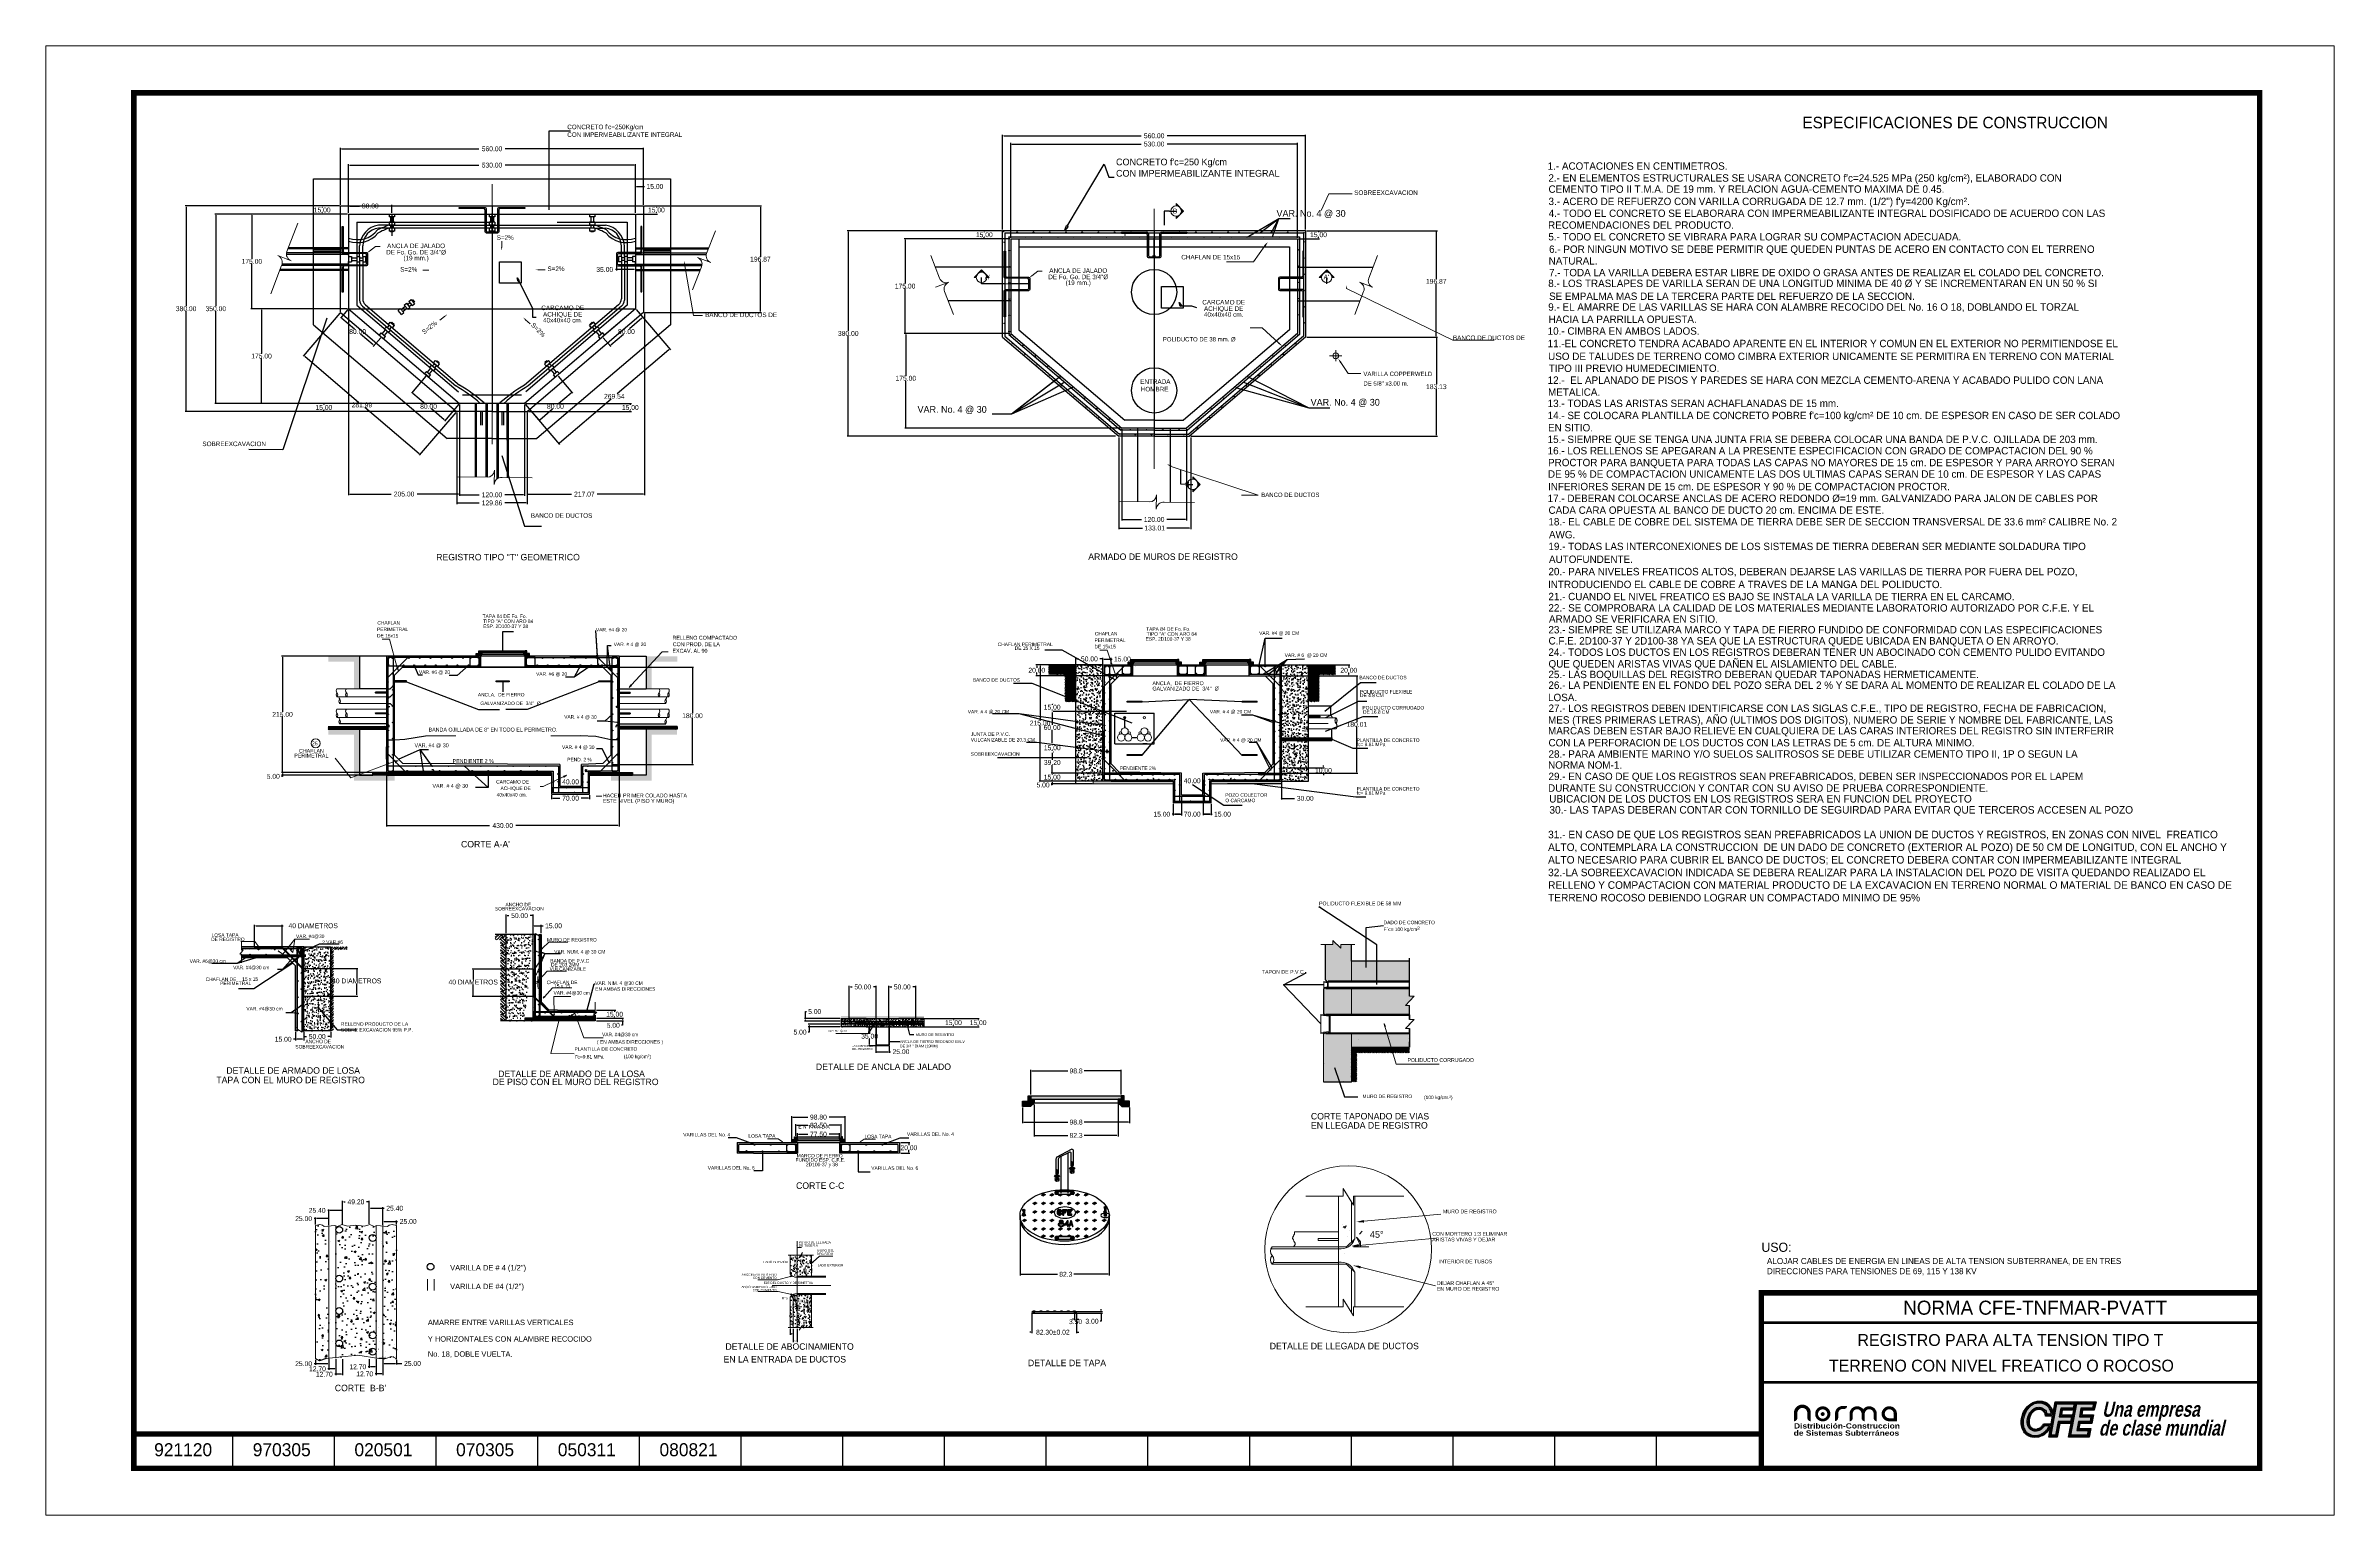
# Paper-space layout 'Layout1' of a CAD drawing. Header units: centimetres. Extents: x 0 to 426, y 0 to 273.
# The model-space entities are those that its viewports show. They can reach past a viewport. Long polylines and large blocks are cut down to what shows.
import ezdxf
from ezdxf.enums import TextEntityAlignment as Align

# ---------------------------------------------------------------- set-up
doc = ezdxf.new("R2010")
doc.units = ezdxf.units.CM
doc.header["$LTSCALE"] = 10
doc.header["$MEASUREMENT"] = 0
for name, pattern in [('CENTER2', [1.125, 0.75, -0.125, 0.125, -0.125]), ('DASHDOT', [1, 0.5, -0.25, 0, -0.25]), ('DASHED', [0.75, 0.5, -0.25]), ('HIDDEN', [0.375, 0.25, -0.125]), ('HIDDEN2', [0.1875, 0.125, -0.0625])]:
    doc.linetypes.add(name, pattern=pattern)
doc.layers.get('0').update_dxf_attribs({"linetype": 'CONTINUOUS'})
doc.layers.get('DEFPOINTS').update_dxf_attribs({"color": 2, "linetype": 'CONTINUOUS'})
for name, color, linetype in [('acero', 7, 'CONTINUOUS'), ('CABLES Y VARILLAS', 7, 'CONTINUOUS'), ('CONCRETO', 7, 'CONTINUOUS'), ('COTAS', 250, 'CONTINUOUS'), ('DIM', 7, 'CONTINUOUS'), ('Ductos', 30, 'CONTINUOUS'), ('EJES', 7, 'DASHDOT'), ('HATCH', 7, 'CONTINUOUS'), ('HERRAJE', 13, 'CONTINUOUS'), ('IND', 7, 'CONTINUOUS'), ('LAYER_1', 160, 'CONTINUOUS'), ('MARCO', 7, 'CONTINUOUS'), ('MUROS', 3, 'CONTINUOUS'), ('PUNTEADA', 7, 'DASHED'), ('REGISTRO', 1, 'CONTINUOUS'), ('TAPA', 120, 'CONTINUOUS'), ('TEXTOS', 7, 'CONTINUOUS'), ('TIERRA', 32, 'CONTINUOUS'), ('TUBO', 4, 'CONTINUOUS'), ('VAR', 4, 'CONTINUOUS'), ('VARILLAS', 30, 'CONTINUOUS')]:
    doc.layers.add(name, color=color, linetype=linetype)
doc.layers.add('LOGO', color=7, linetype='CONTINUOUS', true_color=0x00a160)
doc.styles.get("Standard").update_dxf_attribs({"font": ''})
doc.styles.add('Zurich', font='')
doc.styles.get('Standard').set_extended_font_data('Zurich Ex BT')
doc.styles.get('Zurich').set_extended_font_data('Zurich Ex BT')
doc.dimstyles.get("Standard").update_dxf_attribs({"dimtxt": 9, "dimasz": 2, "dimexe": 2, "dimexo": 2, "dimgap": 0.09, "dimtad": 0, "dimtih": 1, "dimtoh": 1, "dimzin": 0, "dimdsep": 46, "dimtxsty": 'Standard', "dimcen": 0.09, "dimadec": 0, "dimazin": 0, "dimtfac": 1, "dimtofl": 0, "dimtmove": 0, "dimatfit": 3, "dimfxl": 0, "dimtolj": 1, "dimtzin": 0, "dimarcsym": 0})
pattern_1 = [(45, (9622.9254, -1742.3838), (-0.8838835, 0.8838835), []), (45, (9622.9254, -1741.7588), (-0.8838835, 0.8838835), [])]
pattern_2 = [(45, (9755.6254, -1742.3838), (-0.8838835, 0.8838835), []), (45, (9755.6254, -1741.7588), (-0.8838835, 0.8838835), [])]
pattern_3 = [(45, (8591.495, 665.2153), (-1.3258252, 1.3258252), [])]
pattern_4 = [(45, (8417.5101, -1726.3912), (-0.8838835, 0.8838835), []), (45, (8417.5101, -1725.7662), (-0.8838835, 0.8838835), [])]
pattern_5 = [(45, (9001.0469, -2624.8805), (-0.8838835, 0.8838835), []), (45, (9001.0469, -2624.2555), (-0.8838835, 0.8838835), [])]
pattern_6 = [(45, (8750.582, -2700.943), (-1.767767, 1.767767), []), (45, (8750.582, -2699.693), (-1.767767, 1.767767), [])]
pattern_7 = [(45, (7941.788, -2697.6274), (-2.65165, 2.65165), []), (45, (7942.672, -2697.6274), (-2.65165, 2.65165), []), (45, (7943.556, -2697.6274), (-2.65165, 2.65165), []), (45, (7944.44, -2697.6274), (-2.65165, 2.65165), [])]
pattern_8 = [(45, (7941.7882, -2697.6274), (-1.3258252, 1.3258252), []), (45, (7942.672, -2697.6274), (-1.3258252, 1.3258252), [])]
pattern_9 = [(45, (8027.4918, -2949.9767), (-1.3258252, 1.3258252), []), (45, (8028.3757, -2949.9767), (-1.3258252, 1.3258252), [])]

# ---------------------------------------------------------------- blocks, each defined once
blk = doc.blocks.new('_ClosedBlank')
at = {"color": 0, "linetype": 'ByBlock', "lineweight": -2}
for p, q in [((-1, 0.17), (0, 0)), ((-1, 0.17), (-1, -0.17)), ((0, 0), (-1, -0.17))]:
    blk.add_line(p, q, dxfattribs=at)
blk = doc.blocks.new('*D4')
at = {"layer": 'DEFPOINTS', "color": 0}
for p in [(9389.4, -676.5), (8859.4, -766.9), (9389.4, -766.9)]:
    blk.add_point(p, dxfattribs=at)
at = {"layer": 'DIM', "color": 0, "lineweight": -2}
for p, q in [((8859.4, -764.9), (8859.4, -674.5)), ((8861.4, -676.5), (9100.2, -676.5)), ((9387.4, -676.5), (9148.5, -676.5)), ((9389.4, -764.9), (9389.4, -674.5))]:
    blk.add_line(p, q, dxfattribs=at)
at = {"layer": 'DIM', "color": 0}
for points in [[(8861.4, -676.2), (8861.4, -676.8), (8859.4, -676.5)], [(9387.4, -676.2), (9387.4, -676.8), (9389.4, -676.5)]]:
    blk.add_solid(points, dxfattribs=at)
at = {"layer": 'DIM', "color": 0, "insert": (9124.4, -676.5), "char_height": 9, "attachment_point": 5}
blk.add_mtext('\\A1;530.00', dxfattribs=at)
blk = doc.blocks.new('*D5')
at = {"layer": 'DEFPOINTS', "color": 0}
for p in [(8844.4, -751.9), (8810.5, -766.9), (8859.4, -766.9)]:
    blk.add_point(p, dxfattribs=at)
at = {"layer": 'DIM', "color": 0, "lineweight": -2}
for p, q in [((8842.4, -751.9), (8808.5, -751.9)), ((8810.5, -753.9), (8810.5, -754.7)), ((8857.4, -766.9), (8808.5, -766.9)), ((8810.5, -764.9), (8810.5, -764.1))]:
    blk.add_line(p, q, dxfattribs=at)
at = {"layer": 'DIM', "color": 0}
for points in [[(8810.2, -753.9), (8810.9, -753.9), (8810.5, -751.9)], [(8810.2, -764.9), (8810.9, -764.9), (8810.5, -766.9)]]:
    blk.add_solid(points, dxfattribs=at)
at = {"layer": 'DIM', "color": 0, "insert": (8810.5, -759.4), "char_height": 9, "attachment_point": 5}
blk.add_mtext('\\A1;15.00', dxfattribs=at)
blk = doc.blocks.new('*D6')
at = {"layer": 'DEFPOINTS', "color": 0}
for p in [(9404.4, -751.9), (9389.4, -766.9), (9428.2, -766.9)]:
    blk.add_point(p, dxfattribs=at)
at = {"layer": 'DIM', "color": 0, "lineweight": -2}
for p, q in [((9406.4, -751.9), (9430.2, -751.9)), ((9428.2, -753.9), (9428.2, -754.7)), ((9391.4, -766.9), (9430.2, -766.9)), ((9428.2, -764.9), (9428.2, -764.1))]:
    blk.add_line(p, q, dxfattribs=at)
at = {"layer": 'DIM', "color": 0}
for points in [[(9427.9, -753.9), (9428.5, -753.9), (9428.2, -751.9)], [(9427.9, -764.9), (9428.5, -764.9), (9428.2, -766.9)]]:
    blk.add_solid(points, dxfattribs=at)
at = {"layer": 'DIM', "color": 0, "insert": (9428.2, -759.4), "char_height": 9, "attachment_point": 5}
blk.add_mtext('\\A1;15.00', dxfattribs=at)
blk = doc.blocks.new('*D7')
at = {"layer": 'DEFPOINTS', "color": 0}
for p in [(8859.4, -941.9), (8698.4, -1116.9), (9064.4, -1116.9)]:
    blk.add_point(p, dxfattribs=at)
at = {"layer": 'DIM', "color": 0, "lineweight": -2}
for p, q in [((8857.4, -941.9), (8696.4, -941.9)), ((8698.4, -943.9), (8698.4, -1024.7)), ((8698.4, -1114.9), (8698.4, -1034.1)), ((9062.4, -1116.9), (8696.4, -1116.9))]:
    blk.add_line(p, q, dxfattribs=at)
at = {"layer": 'DIM', "color": 0}
for points in [[(8698.1, -943.9), (8698.7, -943.9), (8698.4, -941.9)], [(8698.1, -1114.9), (8698.7, -1114.9), (8698.4, -1116.9)]]:
    blk.add_solid(points, dxfattribs=at)
at = {"layer": 'DIM', "color": 0, "insert": (8698.4, -1029.4), "char_height": 9, "attachment_point": 5}
blk.add_mtext('\\A1;175.00', dxfattribs=at)
blk = doc.blocks.new('*D8')
at = {"layer": 'DEFPOINTS', "color": 0}
for p in [(8859.4, -941.9), (9064.4, -1116.9), (9064.4, -1284.4)]:
    blk.add_point(p, dxfattribs=at)
at = {"layer": 'DIM', "color": 0, "lineweight": -2}
for p, q in [((8859.4, -943.9), (8859.4, -1286.4)), ((9064.4, -1118.9), (9064.4, -1286.4)), ((8861.4, -1284.4), (8937.7, -1284.4)), ((9062.4, -1284.4), (8986, -1284.4))]:
    blk.add_line(p, q, dxfattribs=at)
at = {"layer": 'DIM', "color": 0}
for points in [[(8861.4, -1284.1), (8861.4, -1284.7), (8859.4, -1284.4)], [(9062.4, -1284.1), (9062.4, -1284.7), (9064.4, -1284.4)]]:
    blk.add_solid(points, dxfattribs=at)
at = {"layer": 'DIM', "color": 0, "insert": (8961.9, -1284.4), "char_height": 9, "attachment_point": 5}
blk.add_mtext('\\A1;205.00', dxfattribs=at)
blk = doc.blocks.new('*D9')
at = {"layer": 'DEFPOINTS', "color": 0}
for p in [(9064.4, -1116.9), (9184.4, -1116.9), (9184.4, -1285.8)]:
    blk.add_point(p, dxfattribs=at)
at = {"layer": 'DIM', "color": 0, "lineweight": -2}
for p, q in [((9064.4, -1118.9), (9064.4, -1287.8)), ((9184.4, -1118.9), (9184.4, -1287.8)), ((9066.4, -1285.8), (9100.8, -1285.8)), ((9182.4, -1285.8), (9148, -1285.8))]:
    blk.add_line(p, q, dxfattribs=at)
at = {"layer": 'DIM', "color": 0}
for points in [[(9066.4, -1285.4), (9066.4, -1286.1), (9064.4, -1285.8)], [(9182.4, -1285.4), (9182.4, -1286.1), (9184.4, -1285.8)]]:
    blk.add_solid(points, dxfattribs=at)
at = {"layer": 'DIM', "color": 0, "insert": (9124.4, -1285.8), "char_height": 9, "attachment_point": 5}
blk.add_mtext('\\A1;120.00', dxfattribs=at)
blk = doc.blocks.new('*D10')
at = {"layer": 'DEFPOINTS', "color": 0}
for p in [(8844.4, -751.9), (8559, -1131.9), (9059.5, -1131.9)]:
    blk.add_point(p, dxfattribs=at)
at = {"layer": 'DIM', "color": 0, "lineweight": -2}
for p, q in [((8842.4, -751.9), (8557, -751.9)), ((8559, -753.9), (8559, -937.2)), ((8559, -1129.9), (8559, -946.6)), ((9057.5, -1131.9), (8557, -1131.9))]:
    blk.add_line(p, q, dxfattribs=at)
at = {"layer": 'DIM', "color": 0}
for points in [[(8558.6, -753.9), (8559.3, -753.9), (8559, -751.9)], [(8558.6, -1129.9), (8559.3, -1129.9), (8559, -1131.9)]]:
    blk.add_solid(points, dxfattribs=at)
at = {"layer": 'DIM', "color": 0, "insert": (8559, -941.9), "char_height": 9, "attachment_point": 5}
blk.add_mtext('\\A1;380.00', dxfattribs=at)
blk = doc.blocks.new('*D11')
at = {"layer": 'DEFPOINTS', "color": 0}
for p in [(8844.4, -766.9), (8613.9, -1116.9), (9064.4, -1116.9)]:
    blk.add_point(p, dxfattribs=at)
at = {"layer": 'DIM', "color": 0, "lineweight": -2}
for p, q in [((8842.4, -766.9), (8611.9, -766.9)), ((8613.9, -768.9), (8613.9, -937.2)), ((8613.9, -1114.9), (8613.9, -946.6)), ((9062.4, -1116.9), (8611.9, -1116.9))]:
    blk.add_line(p, q, dxfattribs=at)
at = {"layer": 'DIM', "color": 0}
for points in [[(8613.5, -768.9), (8614.2, -768.9), (8613.9, -766.9)], [(8613.5, -1114.9), (8614.2, -1114.9), (8613.9, -1116.9)]]:
    blk.add_solid(points, dxfattribs=at)
at = {"layer": 'DIM', "color": 0, "insert": (8613.9, -941.9), "char_height": 9, "attachment_point": 5}
blk.add_mtext('\\A1;350.00', dxfattribs=at)
blk = doc.blocks.new('*D12')
at = {"layer": 'DEFPOINTS', "color": 0}
for p in [(9404.4, -646.3), (8844.4, -751.9), (9404.4, -751.9)]:
    blk.add_point(p, dxfattribs=at)
at = {"layer": 'DIM', "color": 0, "lineweight": -2}
for p, q in [((8844.4, -749.9), (8844.4, -644.3)), ((8846.4, -646.3), (9100.2, -646.3)), ((9402.4, -646.3), (9148.5, -646.3)), ((9404.4, -749.9), (9404.4, -644.3))]:
    blk.add_line(p, q, dxfattribs=at)
at = {"layer": 'DIM', "color": 0}
for points in [[(8846.4, -646), (8846.4, -646.7), (8844.4, -646.3)], [(9402.4, -646), (9402.4, -646.7), (9404.4, -646.3)]]:
    blk.add_solid(points, dxfattribs=at)
at = {"layer": 'DIM', "color": 0, "insert": (9124.4, -646.3), "char_height": 9, "attachment_point": 5}
blk.add_mtext('\\A1;560.00', dxfattribs=at)
blk = doc.blocks.new('*D13')
at = {"layer": 'DEFPOINTS', "color": 0}
for p in [(8976.7, -1096.4), (9003.5, -1065), (9064.4, -1116.9)]:
    blk.add_point(p, dxfattribs=at)
at = {"layer": 'DIM', "color": 0, "lineweight": -2}
for p, q in [((9002.2, -1066.5), (8975.4, -1097.9)), ((8978.2, -1097.7), (9001.7, -1117.7)), ((9036, -1147), (9012.6, -1127)), ((9063.1, -1118.4), (9036.3, -1149.8))]:
    blk.add_line(p, q, dxfattribs=at)
at = {"layer": 'DIM', "color": 0}
for points in [[(8978.5, -1097.4), (8978, -1097.9), (8976.7, -1096.4)], [(9036.3, -1146.8), (9035.8, -1147.3), (9037.6, -1148.3)]]:
    blk.add_solid(points, dxfattribs=at)
at = {"layer": 'DIM', "color": 0, "insert": (9007.1, -1122.4), "char_height": 9, "attachment_point": 5}
blk.add_mtext('\\A1;80.00', dxfattribs=at)
blk = doc.blocks.new('*D14')
at = {"layer": 'DEFPOINTS', "color": 0}
for p in [(9354.4, -858.8), (9354.4, -869.3), (9389.4, -862.8)]:
    blk.add_point(p, dxfattribs=at)
at = {"layer": 'TEXTOS', "color": 0, "lineweight": -2}
for p, q in [((9354.4, -869.3), (9352.4, -869.3)), ((9354.4, -860.8), (9354.4, -871.3)), ((9387.4, -869.3), (9356.4, -869.3)), ((9389.4, -864.8), (9389.4, -871.3))]:
    blk.add_line(p, q, dxfattribs=at)
at = {"layer": 'TEXTOS', "color": 0}
for points in [[(9356.4, -869), (9356.4, -869.7), (9354.4, -869.3)], [(9387.4, -869), (9387.4, -869.7), (9389.4, -869.3)]]:
    blk.add_solid(points, dxfattribs=at)
at = {"layer": 'TEXTOS', "color": 0, "insert": (9332.7, -869.3), "char_height": 9, "attachment_point": 5}
blk.add_mtext('\\A1;35.00', dxfattribs=at)
blk = doc.blocks.new('*D15')
at = {"layer": 'DEFPOINTS', "color": 0}
for p in [(8939.4, -752), (8859.4, -766.9), (8939.4, -766.9)]:
    blk.add_point(p, dxfattribs=at)
at = {"layer": 'DIM', "color": 0, "lineweight": -2}
for p, q in [((8859.4, -764.9), (8859.4, -750)), ((8861.4, -752), (8879.7, -752)), ((8937.4, -752), (8919.1, -752)), ((8939.4, -764.9), (8939.4, -750))]:
    blk.add_line(p, q, dxfattribs=at)
at = {"layer": 'DIM', "color": 0}
for points in [[(8861.4, -751.7), (8861.4, -752.3), (8859.4, -752)], [(8937.4, -751.7), (8937.4, -752.3), (8939.4, -752)]]:
    blk.add_solid(points, dxfattribs=at)
at = {"layer": 'DIM', "color": 0, "insert": (8899.4, -752), "char_height": 9, "attachment_point": 5}
blk.add_mtext('\\A1;80.00', dxfattribs=at)
blk = doc.blocks.new('*D16')
at = {"layer": 'DEFPOINTS', "color": 0}
for p in [(10613.2, -637.5), (10083.2, -812.6), (10613.2, -812.6)]:
    blk.add_point(p, dxfattribs=at)
at = {"layer": 'DIM', "color": 0, "lineweight": -2}
for p, q in [((10083.2, -810.6), (10083.2, -635.5)), ((10085.2, -637.5), (10324, -637.5)), ((10611.2, -637.5), (10372.3, -637.5)), ((10613.2, -810.6), (10613.2, -635.5))]:
    blk.add_line(p, q, dxfattribs=at)
at = {"layer": 'DIM', "color": 0}
for points in [[(10085.2, -637.2), (10085.2, -637.9), (10083.2, -637.5)], [(10611.2, -637.2), (10611.2, -637.9), (10613.2, -637.5)]]:
    blk.add_solid(points, dxfattribs=at)
at = {"layer": 'DIM', "color": 0, "insert": (10348.2, -637.5), "char_height": 9, "attachment_point": 5}
blk.add_mtext('\\A1;530.00', dxfattribs=at)
blk = doc.blocks.new('*D17')
at = {"layer": 'DEFPOINTS', "color": 0}
for p in [(10068.2, -797.6), (10034.3, -812.6), (10083.2, -812.6)]:
    blk.add_point(p, dxfattribs=at)
at = {"layer": 'DIM', "color": 0, "lineweight": -2}
for p, q in [((10066.2, -797.6), (10032.3, -797.6)), ((10034.3, -799.6), (10034.3, -800.4)), ((10081.2, -812.6), (10032.3, -812.6)), ((10034.3, -810.6), (10034.3, -809.7))]:
    blk.add_line(p, q, dxfattribs=at)
at = {"layer": 'DIM', "color": 0}
for points in [[(10034, -799.6), (10034.6, -799.6), (10034.3, -797.6)], [(10034, -810.6), (10034.6, -810.6), (10034.3, -812.6)]]:
    blk.add_solid(points, dxfattribs=at)
at = {"layer": 'DIM', "color": 0, "insert": (10034.3, -805.1), "char_height": 9, "attachment_point": 5}
blk.add_mtext('\\A1;15.00', dxfattribs=at)
blk = doc.blocks.new('*D18')
at = {"layer": 'DEFPOINTS', "color": 0}
for p in [(10628.2, -797.6), (10613.2, -812.6), (10652, -812.6)]:
    blk.add_point(p, dxfattribs=at)
at = {"layer": 'TEXTOS', "color": 0, "lineweight": -2}
for p, q in [((10630.2, -797.6), (10654, -797.6)), ((10652, -799.6), (10652, -800.4)), ((10615.2, -812.6), (10654, -812.6)), ((10652, -810.6), (10652, -809.7))]:
    blk.add_line(p, q, dxfattribs=at)
at = {"layer": 'TEXTOS', "color": 0}
for points in [[(10651.6, -799.6), (10652.3, -799.6), (10652, -797.6)], [(10651.6, -810.6), (10652.3, -810.6), (10652, -812.6)]]:
    blk.add_solid(points, dxfattribs=at)
at = {"layer": 'TEXTOS', "color": 0, "insert": (10652, -805.1), "char_height": 9, "attachment_point": 5}
blk.add_mtext('\\A1;15.00', dxfattribs=at)
blk = doc.blocks.new('*D19')
at = {"layer": 'DEFPOINTS', "color": 0}
for p in [(10288.2, -1162.6), (10408.2, -1162.6), (10408.2, -1331.4)]:
    blk.add_point(p, dxfattribs=at)
at = {"layer": 'DIM', "color": 0, "lineweight": -2}
for p, q in [((10288.2, -1164.6), (10288.2, -1333.4)), ((10408.2, -1164.6), (10408.2, -1333.4)), ((10290.2, -1331.4), (10324.6, -1331.4)), ((10406.2, -1331.4), (10371.8, -1331.4))]:
    blk.add_line(p, q, dxfattribs=at)
at = {"layer": 'DIM', "color": 0}
for points in [[(10290.2, -1331.1), (10290.2, -1331.8), (10288.2, -1331.4)], [(10406.2, -1331.1), (10406.2, -1331.8), (10408.2, -1331.4)]]:
    blk.add_solid(points, dxfattribs=at)
at = {"layer": 'DIM', "color": 0, "insert": (10348.2, -1331.4), "char_height": 9, "attachment_point": 5}
blk.add_mtext('\\A1;120.00', dxfattribs=at)
blk = doc.blocks.new('*D20')
at = {"layer": 'DEFPOINTS', "color": 0}
for p in [(10068.2, -797.6), (9782.8, -1177.6), (10278.2, -1177.6)]:
    blk.add_point(p, dxfattribs=at)
at = {"layer": 'DIM', "color": 0, "lineweight": -2}
for p, q in [((10066.2, -797.6), (9780.8, -797.6)), ((9782.8, -799.6), (9782.8, -982.9)), ((9782.8, -1175.6), (9782.8, -992.2)), ((10276.2, -1177.6), (9780.8, -1177.6))]:
    blk.add_line(p, q, dxfattribs=at)
at = {"layer": 'DIM', "color": 0}
for points in [[(9782.4, -799.6), (9783.1, -799.6), (9782.8, -797.6)], [(9782.4, -1175.6), (9783.1, -1175.6), (9782.8, -1177.6)]]:
    blk.add_solid(points, dxfattribs=at)
at = {"layer": 'DIM', "color": 0, "insert": (9782.8, -987.6), "char_height": 9, "attachment_point": 5}
blk.add_mtext('\\A1;380.00', dxfattribs=at)
blk = doc.blocks.new('*D21')
at = {"layer": 'DEFPOINTS', "color": 0}
for p in [(10628.2, -622.3), (10068.2, -797.6), (10628.2, -797.6)]:
    blk.add_point(p, dxfattribs=at)
at = {"layer": 'DIM', "color": 0, "lineweight": -2}
for p, q in [((10068.2, -795.6), (10068.2, -620.3)), ((10070.2, -622.3), (10324, -622.3)), ((10626.2, -622.3), (10372.3, -622.3)), ((10628.2, -795.6), (10628.2, -620.3))]:
    blk.add_line(p, q, dxfattribs=at)
at = {"layer": 'DIM', "color": 0}
for points in [[(10070.2, -622), (10070.2, -622.6), (10068.2, -622.3)], [(10626.2, -622), (10626.2, -622.6), (10628.2, -622.3)]]:
    blk.add_solid(points, dxfattribs=at)
at = {"layer": 'DIM', "color": 0, "insert": (10348.2, -622.3), "char_height": 9, "attachment_point": 5}
blk.add_mtext('\\A1;560.00', dxfattribs=at)
blk = doc.blocks.new('*D22')
at = {"layer": 'DEFPOINTS', "color": 0}
for p in [(9891.2, -2253.9), (9891.2, -2268.9), (9977.2, -2268.9)]:
    blk.add_point(p, dxfattribs=at)
at = {"layer": 'DIM', "color": 0, "lineweight": -2}
for p, q in [((9893.2, -2253.9), (9979.2, -2253.9)), ((9893.2, -2268.9), (9979.2, -2268.9)), ((9977.2, -2255.9), (9977.2, -2256.8)), ((9977.2, -2266.9), (9977.2, -2266.1))]:
    blk.add_line(p, q, dxfattribs=at)
at = {"layer": 'DIM', "color": 0}
for points in [[(9976.9, -2255.9), (9977.5, -2255.9), (9977.2, -2253.9)], [(9976.9, -2266.9), (9977.5, -2266.9), (9977.2, -2268.9)]]:
    blk.add_solid(points, dxfattribs=at)
at = {"layer": 'DIM', "color": 0, "insert": (9977.2, -2261.4), "char_height": 9, "attachment_point": 5}
blk.add_mtext('\\A1;15.00', dxfattribs=at)
blk = doc.blocks.new('*D23')
at = {"layer": 'DEFPOINTS', "color": 0}
for p in [(9891.2, -2253.9), (9891.2, -2268.9), (10022.8, -2268.9)]:
    blk.add_point(p, dxfattribs=at)
at = {"layer": 'DIM', "color": 0, "lineweight": -2}
for p, q in [((9893.2, -2253.9), (10024.8, -2253.9)), ((9893.2, -2268.9), (10024.8, -2268.9)), ((10022.8, -2255.9), (10022.8, -2256.8)), ((10022.8, -2266.9), (10022.8, -2266.1))]:
    blk.add_line(p, q, dxfattribs=at)
at = {"layer": 'DIM', "color": 0}
for points in [[(10022.5, -2255.9), (10023.1, -2255.9), (10022.8, -2253.9)], [(10022.5, -2266.9), (10023.1, -2266.9), (10022.8, -2268.9)]]:
    blk.add_solid(points, dxfattribs=at)
at = {"layer": 'DIM', "color": 0, "insert": (10022.8, -2261.4), "char_height": 9, "attachment_point": 5}
blk.add_mtext('\\A1;15.00', dxfattribs=at)
blk = doc.blocks.new('*D24')
at = {"layer": 'DEFPOINTS', "color": 0}
for p in [(9703.7, -2253.9), (9769.7, -2253.9), (9769.7, -2258.9)]:
    blk.add_point(p, dxfattribs=at)
at = {"layer": 'DIM', "color": 0, "lineweight": -2}
for p, q in [((9703.7, -2253.9), (9703.7, -2240.9)), ((9703.7, -2240.9), (9705.7, -2240.9)), ((9767.7, -2253.9), (9701.7, -2253.9)), ((9767.7, -2258.9), (9701.7, -2258.9)), ((9703.7, -2256.9), (9703.7, -2255.9))]:
    blk.add_line(p, q, dxfattribs=at)
at = {"layer": 'DIM', "color": 0}
for points in [[(9703.3, -2255.9), (9704, -2255.9), (9703.7, -2253.9)], [(9703.3, -2256.9), (9704, -2256.9), (9703.7, -2258.9)]]:
    blk.add_solid(points, dxfattribs=at)
at = {"layer": 'DIM', "color": 0, "insert": (9720.8, -2240.9), "char_height": 9, "attachment_point": 5}
blk.add_mtext('\\A1;5.00', dxfattribs=at)
blk = doc.blocks.new('*D25')
at = {"layer": 'DEFPOINTS', "color": 0}
for p in [(9710.8, -2268.9), (9769.7, -2263.9), (9769.7, -2268.9)]:
    blk.add_point(p, dxfattribs=at)
at = {"layer": 'DIM', "color": 0, "lineweight": -2}
for p, q in [((9767.7, -2263.9), (9708.8, -2263.9)), ((9767.7, -2268.9), (9708.8, -2268.9)), ((9710.8, -2278.9), (9708.8, -2278.9)), ((9710.8, -2265.9), (9710.8, -2266.9)), ((9710.8, -2268.9), (9710.8, -2278.9))]:
    blk.add_line(p, q, dxfattribs=at)
at = {"layer": 'DIM', "color": 0}
for points in [[(9710.5, -2265.9), (9711.2, -2265.9), (9710.8, -2263.9)], [(9710.5, -2266.9), (9711.2, -2266.9), (9710.8, -2268.9)]]:
    blk.add_solid(points, dxfattribs=at)
at = {"layer": 'DIM', "color": 0, "insert": (9693.7, -2278.9), "char_height": 9, "attachment_point": 5}
blk.add_mtext('\\A1;5.00', dxfattribs=at)
blk = doc.blocks.new('*D26')
at = {"layer": 'DEFPOINTS', "color": 0}
for p in [(9784.7, -2195.4), (9784.7, -2258.9), (9834.7, -2259.9)]:
    blk.add_point(p, dxfattribs=at)
at = {"layer": 'DIM', "color": 0, "lineweight": -2}
for p, q in [((9784.7, -2256.9), (9784.7, -2193.4)), ((9786.7, -2195.4), (9790.1, -2195.4)), ((9832.7, -2195.4), (9829.3, -2195.4)), ((9834.7, -2257.9), (9834.7, -2193.4))]:
    blk.add_line(p, q, dxfattribs=at)
at = {"layer": 'DIM', "color": 0}
for points in [[(9786.7, -2195), (9786.7, -2195.7), (9784.7, -2195.4)], [(9832.7, -2195), (9832.7, -2195.7), (9834.7, -2195.4)]]:
    blk.add_solid(points, dxfattribs=at)
at = {"layer": 'DIM', "color": 0, "insert": (9809.7, -2195.4), "char_height": 9, "attachment_point": 5}
blk.add_mtext('\\A1;50.00', dxfattribs=at)
blk = doc.blocks.new('*D27')
at = {"layer": 'DEFPOINTS', "color": 0}
for p in [(9857.7, -2195.4), (9857.7, -2259.9), (9907.7, -2260.4)]:
    blk.add_point(p, dxfattribs=at)
at = {"layer": 'DIM', "color": 0, "lineweight": -2}
for p, q in [((9857.7, -2257.9), (9857.7, -2193.4)), ((9859.7, -2195.4), (9863.1, -2195.4)), ((9905.7, -2195.4), (9902.3, -2195.4)), ((9907.7, -2258.4), (9907.7, -2193.4))]:
    blk.add_line(p, q, dxfattribs=at)
at = {"layer": 'DIM', "color": 0}
for points in [[(9859.7, -2195), (9859.7, -2195.7), (9857.7, -2195.4)], [(9905.7, -2195), (9905.7, -2195.7), (9907.7, -2195.4)]]:
    blk.add_solid(points, dxfattribs=at)
at = {"layer": 'DIM', "color": 0, "insert": (9882.7, -2195.4), "char_height": 9, "attachment_point": 5}
blk.add_mtext('\\A1;50.00', dxfattribs=at)
blk = doc.blocks.new('*D28')
at = {"layer": 'DEFPOINTS', "color": 0}
for p in [(9833.7, -2302.9), (9858.7, -2302.9), (9858.7, -2315)]:
    blk.add_point(p, dxfattribs=at)
at = {"layer": 'DIM', "color": 0, "lineweight": -2}
for p, q in [((9833.7, -2304.9), (9833.7, -2317)), ((9835.7, -2315), (9856.7, -2315)), ((9858.7, -2304.9), (9858.7, -2317)), ((9858.7, -2315), (9860.7, -2315))]:
    blk.add_line(p, q, dxfattribs=at)
at = {"layer": 'DIM', "color": 0}
for points in [[(9835.7, -2314.6), (9835.7, -2315.3), (9833.7, -2315)], [(9856.7, -2314.6), (9856.7, -2315.3), (9858.7, -2315)]]:
    blk.add_solid(points, dxfattribs=at)
at = {"layer": 'DIM', "color": 0, "insert": (9880.3, -2315), "char_height": 9, "attachment_point": 5}
blk.add_mtext('\\A1;25.00', dxfattribs=at)
blk = doc.blocks.new('*D29')
at = {"layer": 'DEFPOINTS', "color": 0}
for p in [(9833.7, -2268.9), (9822.3, -2303.9), (9834.7, -2303.9)]:
    blk.add_point(p, dxfattribs=at)
at = {"layer": 'DIM', "color": 0, "lineweight": -2}
for p, q in [((9831.7, -2268.9), (9820.3, -2268.9)), ((9822.3, -2270.9), (9822.3, -2281.8)), ((9832.7, -2303.9), (9820.3, -2303.9)), ((9822.3, -2301.9), (9822.3, -2291.1))]:
    blk.add_line(p, q, dxfattribs=at)
at = {"layer": 'DIM', "color": 0}
for points in [[(9821.9, -2270.9), (9822.6, -2270.9), (9822.3, -2268.9)], [(9821.9, -2301.9), (9822.6, -2301.9), (9822.3, -2303.9)]]:
    blk.add_solid(points, dxfattribs=at)
at = {"layer": 'DIM', "color": 0, "insert": (9822.3, -2286.4), "char_height": 9, "attachment_point": 5}
blk.add_mtext('\\A1;35.00', dxfattribs=at)
blk = doc.blocks.new('*D30')
at = {"layer": 'DEFPOINTS', "color": 0}
for p in [(8859.4, -766.9), (8680.5, -941.9), (8859.4, -941.9)]:
    blk.add_point(p, dxfattribs=at)
at = {"layer": 'DIM', "color": 0, "lineweight": -2}
for p, q in [((8857.4, -766.9), (8678.5, -766.9)), ((8680.5, -768.9), (8680.5, -849.7)), ((8680.5, -939.9), (8680.5, -859.1)), ((8857.4, -941.9), (8678.5, -941.9))]:
    blk.add_line(p, q, dxfattribs=at)
at = {"layer": 'DIM', "color": 0}
for points in [[(8680.2, -768.9), (8680.9, -768.9), (8680.5, -766.9)], [(8680.2, -939.9), (8680.9, -939.9), (8680.5, -941.9)]]:
    blk.add_solid(points, dxfattribs=at)
at = {"layer": 'DIM', "color": 0, "insert": (8680.5, -854.4), "char_height": 9, "attachment_point": 5}
blk.add_mtext('\\A1;175.00', dxfattribs=at)
blk = doc.blocks.new('*D31')
at = {"layer": 'DEFPOINTS', "color": 0}
for p in [(9404.4, -715.9), (9389.4, -751.9), (9404.4, -751.9)]:
    blk.add_point(p, dxfattribs=at)
at = {"layer": 'DIM', "color": 0, "lineweight": -2}
for p, q in [((9389.4, -749.9), (9389.4, -713.9)), ((9391.4, -715.9), (9402.4, -715.9)), ((9404.4, -749.9), (9404.4, -713.9)), ((9404.4, -715.9), (9406.4, -715.9))]:
    blk.add_line(p, q, dxfattribs=at)
at = {"layer": 'DIM', "color": 0}
for points in [[(9391.4, -715.6), (9391.4, -716.2), (9389.4, -715.9)], [(9402.4, -715.6), (9402.4, -716.2), (9404.4, -715.9)]]:
    blk.add_solid(points, dxfattribs=at)
at = {"layer": 'DIM', "color": 0, "insert": (9425.5, -715.9), "char_height": 9, "attachment_point": 5}
blk.add_mtext('\\A1;15.00', dxfattribs=at)
blk = doc.blocks.new('*D32')
at = {"layer": 'DEFPOINTS', "color": 0}
for p in [(9059.5, -1131.9), (9189.3, -1131.9), (9189.3, -1300.8)]:
    blk.add_point(p, dxfattribs=at)
at = {"layer": 'DIM', "color": 0, "lineweight": -2}
for p, q in [((9059.5, -1133.9), (9059.5, -1302.8)), ((9189.3, -1133.9), (9189.3, -1302.8)), ((9061.5, -1300.8), (9100.8, -1300.8)), ((9187.3, -1300.8), (9147.9, -1300.8))]:
    blk.add_line(p, q, dxfattribs=at)
at = {"layer": 'DIM', "color": 0}
for points in [[(9061.5, -1300.5), (9061.5, -1301.2), (9059.5, -1300.8)], [(9187.3, -1300.5), (9187.3, -1301.2), (9189.3, -1300.8)]]:
    blk.add_solid(points, dxfattribs=at)
at = {"layer": 'DIM', "color": 0, "insert": (9124.4, -1300.8), "char_height": 9, "attachment_point": 5}
blk.add_mtext('\\A1;129.86', dxfattribs=at)
blk = doc.blocks.new('*D33')
at = {"layer": 'DEFPOINTS', "color": 0}
for p in [(8859.4, -941.9), (8906.3, -1010), (8920.1, -994)]:
    blk.add_point(p, dxfattribs=at)
at = {"layer": 'DIM', "color": 0, "lineweight": -2}
for p, q in [((8858.1, -943.4), (8844.3, -959.5)), ((8847.1, -959.3), (8870.5, -979.3)), ((8904.8, -1008.7), (8881.4, -988.7)), ((8918.8, -995.5), (8905, -1011.6))]:
    blk.add_line(p, q, dxfattribs=at)
at = {"layer": 'DIM', "color": 0}
for points in [[(8847.4, -959), (8846.9, -959.5), (8845.6, -958)], [(8905, -1008.5), (8904.6, -1009), (8906.3, -1010)]]:
    blk.add_solid(points, dxfattribs=at)
at = {"layer": 'DIM', "color": 0, "insert": (8876, -984), "char_height": 9, "attachment_point": 5}
blk.add_mtext('\\A1;80.00', dxfattribs=at)
blk = doc.blocks.new('*D34')
at = {"layer": 'DEFPOINTS', "color": 0}
for p in [(9245.2, -1065), (9272.1, -1096.4), (9184.4, -1116.9)]:
    blk.add_point(p, dxfattribs=at)
at = {"layer": 'DIM', "color": 0, "lineweight": -2}
for p, q in [((9246.5, -1066.5), (9273.4, -1097.9)), ((9270.5, -1097.7), (9247.1, -1117.7)), ((9185.7, -1118.4), (9212.5, -1149.8)), ((9212.7, -1147), (9236.2, -1127))]:
    blk.add_line(p, q, dxfattribs=at)
at = {"layer": 'DIM', "color": 0}
for points in [[(9270.3, -1097.4), (9270.8, -1097.9), (9272.1, -1096.4)], [(9212.5, -1146.8), (9213, -1147.3), (9211.2, -1148.3)]]:
    blk.add_solid(points, dxfattribs=at)
at = {"layer": 'DIM', "color": 0, "insert": (9241.6, -1122.4), "char_height": 9, "attachment_point": 5}
blk.add_mtext('\\A1;80.00', dxfattribs=at)
blk = doc.blocks.new('*D35')
at = {"layer": 'DEFPOINTS', "color": 0}
for p in [(9389.4, -941.9), (9328.7, -994), (9342.4, -1010)]:
    blk.add_point(p, dxfattribs=at)
at = {"layer": 'DIM', "color": 0, "lineweight": -2}
for p, q in [((9401.6, -959.3), (9378.2, -979.3)), ((9390.7, -943.4), (9404.5, -959.5)), ((9330, -995.5), (9343.7, -1011.6)), ((9344, -1008.7), (9367.4, -988.7))]:
    blk.add_line(p, q, dxfattribs=at)
at = {"layer": 'DIM', "color": 0}
for points in [[(9401.4, -959), (9401.9, -959.5), (9403.2, -958)], [(9343.7, -1008.5), (9344.2, -1009), (9342.4, -1010)]]:
    blk.add_solid(points, dxfattribs=at)
at = {"layer": 'DIM', "color": 0, "insert": (9372.8, -984), "char_height": 9, "attachment_point": 5}
blk.add_mtext('\\A1;80.00', dxfattribs=at)
blk = doc.blocks.new('*D36')
at = {"layer": 'DEFPOINTS', "color": 0}
for p in [(10083.2, -812.6), (9887.9, -987.6), (10083.2, -987.6)]:
    blk.add_point(p, dxfattribs=at)
at = {"layer": 'DIM', "color": 0, "lineweight": -2}
for p, q in [((10081.2, -812.6), (9885.9, -812.6)), ((9887.9, -814.6), (9887.9, -895.4)), ((9887.9, -985.6), (9887.9, -904.7)), ((10081.2, -987.6), (9885.9, -987.6))]:
    blk.add_line(p, q, dxfattribs=at)
at = {"layer": 'DIM', "color": 0}
for points in [[(9887.6, -814.6), (9888.3, -814.6), (9887.9, -812.6)], [(9887.6, -985.6), (9888.3, -985.6), (9887.9, -987.6)]]:
    blk.add_solid(points, dxfattribs=at)
at = {"layer": 'DIM', "color": 0, "insert": (9887.9, -900.1), "char_height": 9, "attachment_point": 5}
blk.add_mtext('\\A1;175.00', dxfattribs=at)
blk = doc.blocks.new('*D37')
at = {"layer": 'DEFPOINTS', "color": 0}
for p in [(10083.2, -987.6), (9889.2, -1162.6), (10288.2, -1162.6)]:
    blk.add_point(p, dxfattribs=at)
at = {"layer": 'DIM', "color": 0, "lineweight": -2}
for p, q in [((10081.2, -987.6), (9887.2, -987.6)), ((9889.2, -989.6), (9889.2, -1065.7)), ((9889.2, -1160.6), (9889.2, -1075.1)), ((10286.2, -1162.6), (9887.2, -1162.6))]:
    blk.add_line(p, q, dxfattribs=at)
at = {"layer": 'DIM', "color": 0}
for points in [[(9888.8, -989.6), (9889.5, -989.6), (9889.2, -987.6)], [(9888.8, -1160.6), (9889.5, -1160.6), (9889.2, -1162.6)]]:
    blk.add_solid(points, dxfattribs=at)
at = {"layer": 'DIM', "color": 0, "insert": (9889.2, -1070.4), "char_height": 9, "attachment_point": 5}
blk.add_mtext('\\A1;175.00', dxfattribs=at)
blk = doc.blocks.new('*D38')
at = {"layer": 'DEFPOINTS', "color": 0}
for p in [(10628.2, -797.6), (10628.2, -994.4), (10869.6, -994.4)]:
    blk.add_point(p, dxfattribs=at)
at = {"layer": 'DIM', "color": 0, "lineweight": -2}
for p, q in [((10630.2, -797.6), (10871.6, -797.6)), ((10869.6, -799.6), (10869.6, -886.6)), ((10869.6, -992.4), (10869.6, -896)), ((10630.2, -994.4), (10871.6, -994.4))]:
    blk.add_line(p, q, dxfattribs=at)
at = {"layer": 'DIM', "color": 0}
for points in [[(10869.3, -799.6), (10869.9, -799.6), (10869.6, -797.6)], [(10869.3, -992.4), (10869.9, -992.4), (10869.6, -994.4)]]:
    blk.add_solid(points, dxfattribs=at)
at = {"layer": 'DIM', "color": 0, "insert": (10869.6, -891.3), "char_height": 9, "attachment_point": 5}
blk.add_mtext('\\A1;196.87', dxfattribs=at)
blk = doc.blocks.new('*D39')
at = {"layer": 'DEFPOINTS', "color": 0}
for p in [(10630.2, -994.4), (10413.7, -1177.6), (10869.8, -1177.6)]:
    blk.add_point(p, dxfattribs=at)
at = {"layer": 'DIM', "color": 0, "lineweight": -2}
for p, q in [((10632.2, -994.4), (10871.8, -994.4)), ((10869.8, -996.4), (10869.8, -1081.3)), ((10869.8, -1175.6), (10869.8, -1090.7)), ((10415.7, -1177.6), (10871.8, -1177.6))]:
    blk.add_line(p, q, dxfattribs=at)
at = {"layer": 'DIM', "color": 0}
for points in [[(10869.4, -996.4), (10870.1, -996.4), (10869.8, -994.4)], [(10869.4, -1175.6), (10870.1, -1175.6), (10869.8, -1177.6)]]:
    blk.add_solid(points, dxfattribs=at)
at = {"layer": 'DIM', "color": 0, "insert": (10869.8, -1086), "char_height": 9, "attachment_point": 5}
blk.add_mtext('\\A1;183.13', dxfattribs=at)
blk = doc.blocks.new('*D40')
at = {"layer": 'DEFPOINTS', "color": 0}
for p in [(10282.7, -1177.6), (10415.7, -1177.6), (10415.7, -1347.2)]:
    blk.add_point(p, dxfattribs=at)
at = {"layer": 'DIM', "color": 0, "lineweight": -2}
for p, q in [((10282.7, -1179.6), (10282.7, -1349.2)), ((10415.7, -1179.6), (10415.7, -1349.2)), ((10284.7, -1347.2), (10326.9, -1347.2)), ((10413.7, -1347.2), (10371.4, -1347.2))]:
    blk.add_line(p, q, dxfattribs=at)
at = {"layer": 'DIM', "color": 0}
for points in [[(10284.7, -1346.8), (10284.7, -1347.5), (10282.7, -1347.2)], [(10413.7, -1346.8), (10413.7, -1347.5), (10415.7, -1347.2)]]:
    blk.add_solid(points, dxfattribs=at)
at = {"layer": 'DIM', "color": 0, "insert": (10349.2, -1347.2), "char_height": 9, "attachment_point": 5}
blk.add_mtext('\\A1;133.01', dxfattribs=at)
blk = doc.blocks.new('*D41')
at = {"layer": 'DEFPOINTS', "color": 0}
for p in [(9404.4, -751.9), (9404.4, -948.8), (9620.4, -948.8)]:
    blk.add_point(p, dxfattribs=at)
at = {"layer": 'DIM', "color": 0, "lineweight": -2}
for p, q in [((9406.4, -751.9), (9622.4, -751.9)), ((9620.4, -753.9), (9620.4, -845.7)), ((9620.4, -946.8), (9620.4, -855)), ((9406.4, -948.8), (9622.4, -948.8))]:
    blk.add_line(p, q, dxfattribs=at)
at = {"layer": 'DIM', "color": 0}
for points in [[(9620.1, -753.9), (9620.7, -753.9), (9620.4, -751.9)], [(9620.1, -946.8), (9620.7, -946.8), (9620.4, -948.8)]]:
    blk.add_solid(points, dxfattribs=at)
at = {"layer": 'DIM', "color": 0, "insert": (9620.4, -850.3), "char_height": 9, "attachment_point": 5}
blk.add_mtext('\\A1;196.87', dxfattribs=at)
blk = doc.blocks.new('*D42')
at = {"layer": 'DEFPOINTS', "color": 0}
for p in [(8844.4, -948.8), (9058.9, -1131.9), (8991.2, -1211.2)]:
    blk.add_point(p, dxfattribs=at)
at = {"layer": 'DIM', "color": 0, "lineweight": -2}
for p, q in [((8843.1, -950.3), (8775.4, -1029.6)), ((8778.2, -1029.4), (8878.5, -1115)), ((8989.7, -1209.9), (8889.4, -1124.3)), ((9057.6, -1133.4), (8989.9, -1212.7))]:
    blk.add_line(p, q, dxfattribs=at)
at = {"layer": 'DIM', "color": 0}
for points in [[(8778.4, -1029.2), (8778, -1029.7), (8776.7, -1028.1)], [(8989.9, -1209.6), (8989.4, -1210.1), (8991.2, -1211.2)]]:
    blk.add_solid(points, dxfattribs=at)
at = {"layer": 'DIM', "color": 0, "insert": (8883.9, -1119.7), "char_height": 9, "attachment_point": 5}
blk.add_mtext('\\A1;281.99', dxfattribs=at)
blk = doc.blocks.new('*D43')
at = {"layer": 'DEFPOINTS', "color": 0}
for p in [(9389.4, -941.9), (9184.4, -1116.9), (9247.9, -1191.3)]:
    blk.add_point(p, dxfattribs=at)
at = {"layer": 'DIM', "color": 0, "lineweight": -2}
for p, q in [((9390.7, -943.4), (9454.2, -1017.8)), ((9451.4, -1017.6), (9355.9, -1099.1)), ((9185.7, -1118.4), (9249.2, -1192.8)), ((9249.4, -1190), (9344.9, -1108.5))]:
    blk.add_line(p, q, dxfattribs=at)
at = {"layer": 'DIM', "color": 0}
for points in [[(9451.2, -1017.3), (9451.6, -1017.8), (9452.9, -1016.3)], [(9249.2, -1189.7), (9249.6, -1190.2), (9247.9, -1191.3)]]:
    blk.add_solid(points, dxfattribs=at)
at = {"layer": 'DIM', "color": 0, "insert": (9350.4, -1103.8), "char_height": 9, "attachment_point": 5}
blk.add_mtext('\\A1;269.54', dxfattribs=at)
blk = doc.blocks.new('*D44')
at = {"layer": 'DEFPOINTS', "color": 0}
for p in [(10131.3, -1600.1), (10253.5, -1600.1), (10282.7, -1620.1)]:
    blk.add_point(p, dxfattribs=at)
at = {"layer": 'DIM', "color": 0, "lineweight": -2}
for p, q in [((10251.5, -1600.1), (10129.3, -1600.1)), ((10131.3, -1602.1), (10131.3, -1605.4)), ((10280.7, -1620.1), (10129.3, -1620.1)), ((10131.3, -1618.1), (10131.3, -1614.8))]:
    blk.add_line(p, q, dxfattribs=at)
at = {"layer": 'DIM', "color": 0}
for points in [[(10131, -1602.1), (10131.6, -1602.1), (10131.3, -1600.1)], [(10131, -1618.1), (10131.6, -1618.1), (10131.3, -1620.1)]]:
    blk.add_solid(points, dxfattribs=at)
at = {"layer": 'DIM', "color": 0, "insert": (10131.3, -1610.1), "char_height": 9, "attachment_point": 5}
blk.add_mtext('\\A1;20.00', dxfattribs=at)
blk = doc.blocks.new('*D45')
at = {"layer": 'DEFPOINTS', "color": 0}
for p in [(10235.4, -1815.1), (10160, -1820.1), (10235.4, -1820.1)]:
    blk.add_point(p, dxfattribs=at)
at = {"layer": 'DIM', "color": 0, "lineweight": -2}
for p, q in [((10233.4, -1815.1), (10158, -1815.1)), ((10160, -1817.1), (10160, -1818.1)), ((10233.4, -1820.1), (10158, -1820.1)), ((10160, -1822.1), (10158, -1822.1)), ((10160, -1820.1), (10160, -1822.1))]:
    blk.add_line(p, q, dxfattribs=at)
at = {"layer": 'DIM', "color": 0}
for points in [[(10159.7, -1817.1), (10160.4, -1817.1), (10160, -1815.1)], [(10159.7, -1818.1), (10160.4, -1818.1), (10160, -1820.1)]]:
    blk.add_solid(points, dxfattribs=at)
at = {"layer": 'DIM', "color": 0, "insert": (10142.9, -1822.1), "char_height": 9, "attachment_point": 5}
blk.add_mtext('\\A1;5.00', dxfattribs=at)
blk = doc.blocks.new('*D46')
at = {"layer": 'DEFPOINTS', "color": 0}
for p in [(10203.5, -1600.1), (10253.5, -1589.1), (10253.5, -1600.1)]:
    blk.add_point(p, dxfattribs=at)
at = {"layer": 'DIM', "color": 0, "lineweight": -2}
for p, q in [((10203.5, -1598.1), (10203.5, -1587.1)), ((10205.5, -1589.1), (10208.8, -1589.1)), ((10251.5, -1589.1), (10248.1, -1589.1)), ((10253.5, -1598.1), (10253.5, -1587.1))]:
    blk.add_line(p, q, dxfattribs=at)
at = {"layer": 'DIM', "color": 0}
for points in [[(10205.5, -1588.8), (10205.5, -1589.5), (10203.5, -1589.1)], [(10251.5, -1588.8), (10251.5, -1589.5), (10253.5, -1589.1)]]:
    blk.add_solid(points, dxfattribs=at)
at = {"layer": 'DIM', "color": 0, "insert": (10228.5, -1589.1), "char_height": 9, "attachment_point": 5}
blk.add_mtext('\\A1;50.00', dxfattribs=at)
blk = doc.blocks.new('*D47')
at = {"layer": 'DEFPOINTS', "color": 0}
for p in [(10253.5, -1600.1), (10268.5, -1589.3), (10268.5, -1600.1)]:
    blk.add_point(p, dxfattribs=at)
at = {"layer": 'DIM', "color": 0, "lineweight": -2}
for p, q in [((10253.5, -1598.1), (10253.5, -1587.3)), ((10255.5, -1589.3), (10266.5, -1589.3)), ((10268.5, -1598.1), (10268.5, -1587.3)), ((10268.5, -1589.3), (10270.5, -1589.3))]:
    blk.add_line(p, q, dxfattribs=at)
at = {"layer": 'DIM', "color": 0}
for points in [[(10255.5, -1589), (10255.5, -1589.6), (10253.5, -1589.3)], [(10266.5, -1589), (10266.5, -1589.6), (10268.5, -1589.3)]]:
    blk.add_solid(points, dxfattribs=at)
at = {"layer": 'DIM', "color": 0, "insert": (10289.5, -1589.3), "char_height": 9, "attachment_point": 5}
blk.add_mtext('\\A1;15.00', dxfattribs=at)
blk = doc.blocks.new('*D48')
at = {"layer": 'DEFPOINTS', "color": 0}
for p in [(10583.5, -1600.1), (10550.3, -1620.1), (10708, -1620.1)]:
    blk.add_point(p, dxfattribs=at)
at = {"layer": 'DIM', "color": 0, "lineweight": -2}
for p, q in [((10585.5, -1600.1), (10710, -1600.1)), ((10708, -1602.1), (10708, -1605.4)), ((10552.3, -1620.1), (10710, -1620.1)), ((10708, -1618.1), (10708, -1614.8))]:
    blk.add_line(p, q, dxfattribs=at)
at = {"layer": 'DIM', "color": 0}
for points in [[(10707.7, -1602.1), (10708.3, -1602.1), (10708, -1600.1)], [(10707.7, -1618.1), (10708.3, -1618.1), (10708, -1620.1)]]:
    blk.add_solid(points, dxfattribs=at)
at = {"layer": 'DIM', "color": 0, "insert": (10708, -1610.1), "char_height": 9, "attachment_point": 5}
blk.add_mtext('\\A1;20.00', dxfattribs=at)
blk = doc.blocks.new('*D49')
at = {"layer": 'DEFPOINTS', "color": 0}
for p in [(10253.5, -1600.1), (10137.4, -1815.1), (10253.5, -1815.1)]:
    blk.add_point(p, dxfattribs=at)
at = {"layer": 'DIM', "color": 0, "lineweight": -2}
for p, q in [((10251.5, -1600.1), (10135.4, -1600.1)), ((10137.4, -1602.1), (10137.4, -1702.9)), ((10137.4, -1813.1), (10137.4, -1712.3)), ((10251.5, -1815.1), (10135.4, -1815.1))]:
    blk.add_line(p, q, dxfattribs=at)
at = {"layer": 'DIM', "color": 0}
for points in [[(10137, -1602.1), (10137.7, -1602.1), (10137.4, -1600.1)], [(10137, -1813.1), (10137.7, -1813.1), (10137.4, -1815.1)]]:
    blk.add_solid(points, dxfattribs=at)
at = {"layer": 'DIM', "color": 0, "insert": (10137.4, -1707.6), "char_height": 9, "attachment_point": 5}
blk.add_mtext('\\A1;215.00', dxfattribs=at)
blk = doc.blocks.new('*D50')
at = {"layer": 'DEFPOINTS', "color": 0}
for p in [(10553.5, -1620.1), (10538.5, -1800.1), (10722.9, -1800.1)]:
    blk.add_point(p, dxfattribs=at)
at = {"layer": 'DIM', "color": 0, "lineweight": -2}
for p, q in [((10555.5, -1620.1), (10724.9, -1620.1)), ((10722.9, -1622.1), (10722.9, -1705.4)), ((10722.9, -1798.1), (10722.9, -1714.8)), ((10540.5, -1800.1), (10724.9, -1800.1))]:
    blk.add_line(p, q, dxfattribs=at)
at = {"layer": 'DIM', "color": 0}
for points in [[(10722.6, -1622.1), (10723.3, -1622.1), (10722.9, -1620.1)], [(10722.6, -1798.1), (10723.3, -1798.1), (10722.9, -1800.1)]]:
    blk.add_solid(points, dxfattribs=at)
at = {"layer": 'DIM', "color": 0, "insert": (10722.9, -1710.1), "char_height": 9, "attachment_point": 5}
blk.add_mtext('\\A1;180.01', dxfattribs=at)
blk = doc.blocks.new('*D51')
at = {"layer": 'DEFPOINTS', "color": 0}
for p in [(10583.5, -1790.1), (10583.5, -1800.1), (10661.1, -1790.1)]:
    blk.add_point(p, dxfattribs=at)
at = {"layer": 'DIM', "color": 0, "lineweight": -2}
for p, q in [((10585.5, -1790.1), (10663.1, -1790.1)), ((10585.5, -1800.1), (10663.1, -1800.1)), ((10661.1, -1788.1), (10661.1, -1786.1)), ((10661.1, -1802.1), (10661.1, -1804.1))]:
    blk.add_line(p, q, dxfattribs=at)
at = {"layer": 'DIM', "color": 0}
for points in [[(10660.7, -1788.1), (10661.4, -1788.1), (10661.1, -1790.1)], [(10660.7, -1802.1), (10661.4, -1802.1), (10661.1, -1800.1)]]:
    blk.add_solid(points, dxfattribs=at)
at = {"layer": 'DIM', "color": 0, "insert": (10661.1, -1795.1), "char_height": 9, "attachment_point": 5}
blk.add_mtext('\\A1;10.00', dxfattribs=at)
blk = doc.blocks.new('*D52')
at = {"layer": 'DEFPOINTS', "color": 0}
for p in [(10159.8, -1800.1), (10253.5, -1815.1), (10398.5, -1800.1)]:
    blk.add_point(p, dxfattribs=at)
at = {"layer": 'DIM', "color": 0, "lineweight": -2}
for p, q in [((10396.5, -1800.1), (10157.8, -1800.1)), ((10251.5, -1815.1), (10157.8, -1815.1)), ((10159.8, -1802.1), (10159.8, -1802.9)), ((10159.8, -1813.1), (10159.8, -1812.3))]:
    blk.add_line(p, q, dxfattribs=at)
at = {"layer": 'DIM', "color": 0}
for points in [[(10159.4, -1802.1), (10160.1, -1802.1), (10159.8, -1800.1)], [(10159.4, -1813.1), (10160.1, -1813.1), (10159.8, -1815.1)]]:
    blk.add_solid(points, dxfattribs=at)
at = {"layer": 'DIM', "color": 0, "insert": (10159.8, -1807.6), "char_height": 9, "attachment_point": 5}
blk.add_mtext('\\A1;15.00', dxfattribs=at)
blk = doc.blocks.new('*D53')
at = {"layer": 'DEFPOINTS', "color": 0}
for p in [(10159.8, -1760.9), (10159.9, -1760.9), (10159.8, -1800.1)]:
    blk.add_point(p, dxfattribs=at)
at = {"layer": 'DIM', "color": 0, "lineweight": -2}
for p, q in [((10159.9, -1762.9), (10159.9, -1775.8)), ((10161.8, -1760.9), (10161.9, -1760.9)), ((10159.9, -1798.1), (10159.9, -1785.2)), ((10161.8, -1800.1), (10161.9, -1800.1))]:
    blk.add_line(p, q, dxfattribs=at)
at = {"layer": 'DIM', "color": 0}
for points in [[(10159.6, -1762.9), (10160.3, -1762.9), (10159.9, -1760.9)], [(10159.6, -1798.1), (10160.3, -1798.1), (10159.9, -1800.1)]]:
    blk.add_solid(points, dxfattribs=at)
at = {"layer": 'DIM', "color": 0, "insert": (10159.9, -1780.5), "char_height": 9, "attachment_point": 5}
blk.add_mtext('\\A1;39.20', dxfattribs=at)
blk = doc.blocks.new('*D54')
at = {"layer": 'DEFPOINTS', "color": 0}
for p in [(10159.9, -1745.9), (10159.9, -1745.9), (10159.9, -1760.9)]:
    blk.add_point(p, dxfattribs=at)
at = {"layer": 'DIM', "color": 0, "lineweight": -2}
for p, q in [((10159.9, -1747.9), (10159.9, -1748.7)), ((10159.9, -1758.9), (10159.9, -1758.1)), ((10161.9, -1745.9), (10161.9, -1745.9)), ((10161.9, -1760.9), (10161.9, -1760.9))]:
    blk.add_line(p, q, dxfattribs=at)
at = {"layer": 'DIM', "color": 0}
for points in [[(10159.6, -1747.9), (10160.3, -1747.9), (10159.9, -1745.9)], [(10159.6, -1758.9), (10160.3, -1758.9), (10159.9, -1760.9)]]:
    blk.add_solid(points, dxfattribs=at)
at = {"layer": 'DIM', "color": 0, "insert": (10159.9, -1753.4), "char_height": 9, "attachment_point": 5}
blk.add_mtext('\\A1;15.00', dxfattribs=at)
blk = doc.blocks.new('*D55')
at = {"layer": 'DEFPOINTS', "color": 0}
for p in [(10159.6, -1685.9), (10159.9, -1685.9), (10159.9, -1745.9)]:
    blk.add_point(p, dxfattribs=at)
at = {"layer": 'DIM', "color": 0, "lineweight": -2}
for p, q in [((10157.9, -1685.9), (10157.6, -1685.9)), ((10159.6, -1687.9), (10159.6, -1711.2)), ((10159.6, -1743.9), (10159.6, -1720.6)), ((10157.9, -1745.9), (10157.6, -1745.9))]:
    blk.add_line(p, q, dxfattribs=at)
at = {"layer": 'DIM', "color": 0}
for points in [[(10159.2, -1687.9), (10159.9, -1687.9), (10159.6, -1685.9)], [(10159.2, -1743.9), (10159.9, -1743.9), (10159.6, -1745.9)]]:
    blk.add_solid(points, dxfattribs=at)
at = {"layer": 'DIM', "color": 0, "insert": (10159.6, -1715.9), "char_height": 9, "attachment_point": 5}
blk.add_mtext('\\A1;60.00', dxfattribs=at)
blk = doc.blocks.new('*D56')
at = {"layer": 'DEFPOINTS', "color": 0}
for p in [(10159.6, -1670.9), (10159.6, -1685.9), (10159.7, -1670.9)]:
    blk.add_point(p, dxfattribs=at)
at = {"layer": 'DIM', "color": 0, "lineweight": -2}
for p, q in [((10159.7, -1672.9), (10159.7, -1673.7)), ((10159.7, -1683.9), (10159.7, -1683.1)), ((10161.6, -1670.9), (10161.7, -1670.9)), ((10161.6, -1685.9), (10161.7, -1685.9))]:
    blk.add_line(p, q, dxfattribs=at)
at = {"layer": 'DIM', "color": 0}
for points in [[(10159.4, -1672.9), (10160.1, -1672.9), (10159.7, -1670.9)], [(10159.4, -1683.9), (10160.1, -1683.9), (10159.7, -1685.9)]]:
    blk.add_solid(points, dxfattribs=at)
at = {"layer": 'DIM', "color": 0, "insert": (10159.7, -1678.4), "char_height": 9, "attachment_point": 5}
blk.add_mtext('\\A1;15.00', dxfattribs=at)
blk = doc.blocks.new('*D57')
at = {"layer": 'DEFPOINTS', "color": 0}
for p in [(8813.6, -1131.9), (9058.9, -1131.9), (9064.4, -1116.9)]:
    blk.add_point(p, dxfattribs=at)
at = {"layer": 'DIM', "color": 0, "lineweight": -2}
for p, q in [((9062.4, -1116.9), (8811.6, -1116.9)), ((9056.9, -1131.9), (8811.6, -1131.9)), ((8813.6, -1118.9), (8813.6, -1119.7)), ((8813.6, -1129.9), (8813.6, -1129.1))]:
    blk.add_line(p, q, dxfattribs=at)
at = {"layer": 'DIM', "color": 0}
for points in [[(8813.3, -1118.9), (8814, -1118.9), (8813.6, -1116.9)], [(8813.3, -1129.9), (8814, -1129.9), (8813.6, -1131.9)]]:
    blk.add_solid(points, dxfattribs=at)
at = {"layer": 'DIM', "color": 0, "insert": (8813.6, -1124.4), "char_height": 9, "attachment_point": 5}
blk.add_mtext('\\A1;15.00', dxfattribs=at)
blk = doc.blocks.new('*D58')
at = {"layer": 'DEFPOINTS', "color": 0}
for p in [(9184.4, -1116.9), (9189.9, -1131.9), (9380, -1131.9)]:
    blk.add_point(p, dxfattribs=at)
at = {"layer": 'DIM', "color": 0, "lineweight": -2}
for p, q in [((9186.4, -1116.9), (9382, -1116.9)), ((9191.9, -1131.9), (9382, -1131.9)), ((9380, -1118.9), (9380, -1119.7)), ((9380, -1129.9), (9380, -1129.1))]:
    blk.add_line(p, q, dxfattribs=at)
at = {"layer": 'DIM', "color": 0}
for points in [[(9379.6, -1118.9), (9380.3, -1118.9), (9380, -1116.9)], [(9379.6, -1129.9), (9380.3, -1129.9), (9380, -1131.9)]]:
    blk.add_solid(points, dxfattribs=at)
at = {"layer": 'DIM', "color": 0, "insert": (9380, -1124.4), "char_height": 9, "attachment_point": 5}
blk.add_mtext('\\A1;15.00', dxfattribs=at)
blk = doc.blocks.new('*D59')
at = {"layer": 'DEFPOINTS', "color": 0}
for p in [(9406.4, -948.8), (9189.3, -1133.9), (9189.3, -1284.5)]:
    blk.add_point(p, dxfattribs=at)
at = {"layer": 'DIM', "color": 0, "lineweight": -2}
for p, q in [((9406.4, -950.8), (9406.4, -1286.5)), ((9189.3, -1135.9), (9189.3, -1286.5)), ((9191.3, -1284.5), (9271.1, -1284.5)), ((9404.4, -1284.5), (9319, -1284.5))]:
    blk.add_line(p, q, dxfattribs=at)
at = {"layer": 'DIM', "color": 0}
for points in [[(9191.3, -1284.1), (9191.3, -1284.8), (9189.3, -1284.5)], [(9404.4, -1284.1), (9404.4, -1284.8), (9406.4, -1284.5)]]:
    blk.add_solid(points, dxfattribs=at)
at = {"layer": 'DIM', "color": 0, "insert": (9295.1, -1284.5), "char_height": 9, "attachment_point": 5}
blk.add_mtext('\\A1;217.07', dxfattribs=at)
blk = doc.blocks.new('*D60')
at = {"layer": 'DEFPOINTS', "color": 0}
for p in [(8929.2, -1799.1), (9359.2, -1799.1), (9359.2, -1897.1)]:
    blk.add_point(p, dxfattribs=at)
at = {"layer": 'DIM', "color": 0, "lineweight": -2}
for p, q in [((8929.2, -1801.1), (8929.2, -1899.1)), ((9359.2, -1801.1), (9359.2, -1899.1)), ((8931.2, -1897.1), (9119.8, -1897.1)), ((9357.2, -1897.1), (9168.6, -1897.1))]:
    blk.add_line(p, q, dxfattribs=at)
at = {"layer": 'DIM', "color": 0}
for points in [[(8931.2, -1896.7), (8931.2, -1897.4), (8929.2, -1897.1)], [(9357.2, -1896.7), (9357.2, -1897.4), (9359.2, -1897.1)]]:
    blk.add_solid(points, dxfattribs=at)
at = {"layer": 'DIM', "color": 0, "insert": (9144.2, -1897.1), "char_height": 9, "attachment_point": 5}
blk.add_mtext('\\A1;430.00', dxfattribs=at)
blk = doc.blocks.new('*D61')
at = {"layer": 'DEFPOINTS', "color": 0}
for p in [(9234.6, -1839.1), (9304.6, -1839.1), (9304.6, -1846.5)]:
    blk.add_point(p, dxfattribs=at)
at = {"layer": 'DIM', "color": 0, "lineweight": -2}
for p, q in [((9234.6, -1841.1), (9234.6, -1848.5)), ((9236.6, -1846.5), (9250, -1846.5)), ((9302.6, -1846.5), (9289.2, -1846.5)), ((9304.6, -1841.1), (9304.6, -1848.5))]:
    blk.add_line(p, q, dxfattribs=at)
at = {"layer": 'DIM', "color": 0}
for points in [[(9236.6, -1846.1), (9236.6, -1846.8), (9234.6, -1846.5)], [(9302.6, -1846.1), (9302.6, -1846.8), (9304.6, -1846.5)]]:
    blk.add_solid(points, dxfattribs=at)
at = {"layer": 'DIM', "color": 0, "insert": (9269.6, -1846.5), "char_height": 9, "attachment_point": 5}
blk.add_mtext('\\A1;70.00', dxfattribs=at)
blk = doc.blocks.new('*D62')
at = {"layer": 'DEFPOINTS', "color": 0}
for p in [(9289.6, -1816.3), (9249.6, -1824.1), (9289.6, -1824.1)]:
    blk.add_point(p, dxfattribs=at)
at = {"layer": 'DIM', "color": 0, "lineweight": -2}
for p, q in [((9247.6, -1816.3), (9245.6, -1816.3)), ((9249.6, -1822.1), (9249.6, -1814.3)), ((9289.6, -1822.1), (9289.6, -1814.3)), ((9291.6, -1816.3), (9293.6, -1816.3))]:
    blk.add_line(p, q, dxfattribs=at)
at = {"layer": 'DIM', "color": 0}
for points in [[(9247.6, -1816), (9247.6, -1816.6), (9249.6, -1816.3)], [(9291.6, -1816), (9291.6, -1816.6), (9289.6, -1816.3)]]:
    blk.add_solid(points, dxfattribs=at)
at = {"layer": 'DIM', "color": 0, "insert": (9269.6, -1816.3), "char_height": 9, "attachment_point": 5}
blk.add_mtext('\\A1;40.00', dxfattribs=at)
blk = doc.blocks.new('*D63')
at = {"layer": 'DEFPOINTS', "color": 0}
for p in [(8929.2, -1584.1), (8737.2, -1799.1), (8929.2, -1799.1)]:
    blk.add_point(p, dxfattribs=at)
at = {"layer": 'DIM', "color": 0, "lineweight": -2}
for p, q in [((8927.2, -1584.1), (8735.2, -1584.1)), ((8737.2, -1586.1), (8737.2, -1686.9)), ((8737.2, -1797.1), (8737.2, -1696.3)), ((8927.2, -1799.1), (8735.2, -1799.1))]:
    blk.add_line(p, q, dxfattribs=at)
at = {"layer": 'DIM', "color": 0}
for points in [[(8736.9, -1586.1), (8737.6, -1586.1), (8737.2, -1584.1)], [(8736.9, -1797.1), (8737.6, -1797.1), (8737.2, -1799.1)]]:
    blk.add_solid(points, dxfattribs=at)
at = {"layer": 'DIM', "color": 0, "insert": (8737.2, -1691.6), "char_height": 9, "attachment_point": 5}
blk.add_mtext('\\A1;215.00', dxfattribs=at)
blk = doc.blocks.new('*D64')
at = {"layer": 'DEFPOINTS', "color": 0}
for p in [(8737.2, -1804.1), (8904.2, -1799.1), (8904.2, -1804.1)]:
    blk.add_point(p, dxfattribs=at)
at = {"layer": 'DIM', "color": 0, "lineweight": -2}
for p, q in [((8902.2, -1799.1), (8735.2, -1799.1)), ((8902.2, -1804.1), (8735.2, -1804.1)), ((8737.2, -1806.1), (8735.2, -1806.1)), ((8737.2, -1801.1), (8737.2, -1802.1)), ((8737.2, -1804.1), (8737.2, -1806.1))]:
    blk.add_line(p, q, dxfattribs=at)
at = {"layer": 'DIM', "color": 0}
for points in [[(8736.9, -1801.1), (8737.6, -1801.1), (8737.2, -1799.1)], [(8736.9, -1802.1), (8737.6, -1802.1), (8737.2, -1804.1)]]:
    blk.add_solid(points, dxfattribs=at)
at = {"layer": 'DIM', "color": 0, "insert": (8720.1, -1806.1), "char_height": 9, "attachment_point": 5}
blk.add_mtext('\\A1;5.00', dxfattribs=at)
blk = doc.blocks.new('*D65')
at = {"layer": 'DEFPOINTS', "color": 0}
for p in [(9329.2, -1604.1), (9344.2, -1784.1), (9494.9, -1784.1)]:
    blk.add_point(p, dxfattribs=at)
at = {"layer": 'DIM', "color": 0, "lineweight": -2}
for p, q in [((9331.2, -1604.1), (9496.9, -1604.1)), ((9494.9, -1606.1), (9494.9, -1689.4)), ((9494.9, -1782.1), (9494.9, -1698.8)), ((9346.2, -1784.1), (9496.9, -1784.1))]:
    blk.add_line(p, q, dxfattribs=at)
at = {"layer": 'DIM', "color": 0}
for points in [[(9494.6, -1606.1), (9495.3, -1606.1), (9494.9, -1604.1)], [(9494.6, -1782.1), (9495.3, -1782.1), (9494.9, -1784.1)]]:
    blk.add_solid(points, dxfattribs=at)
at = {"layer": 'DIM', "color": 0, "insert": (9494.9, -1694.1), "char_height": 9, "attachment_point": 5}
blk.add_mtext('\\A1;180.00', dxfattribs=at)
blk = doc.blocks.new('*D66')
at = {"layer": 'DEFPOINTS', "color": 0}
for p in [(10383.5, -1855.1), (10453.5, -1855.1), (10453.5, -1876)]:
    blk.add_point(p, dxfattribs=at)
at = {"layer": 'DIM', "color": 0, "lineweight": -2}
for p, q in [((10383.5, -1857.1), (10383.5, -1878)), ((10453.5, -1857.1), (10453.5, -1878)), ((10385.5, -1876), (10398.9, -1876)), ((10451.5, -1876), (10438, -1876))]:
    blk.add_line(p, q, dxfattribs=at)
at = {"layer": 'DIM', "color": 0}
for points in [[(10385.5, -1875.7), (10385.5, -1876.4), (10383.5, -1876)], [(10451.5, -1875.7), (10451.5, -1876.4), (10453.5, -1876)]]:
    blk.add_solid(points, dxfattribs=at)
at = {"layer": 'DIM', "color": 0, "insert": (10418.5, -1876), "char_height": 9, "attachment_point": 5}
blk.add_mtext('\\A1;70.00', dxfattribs=at)
blk = doc.blocks.new('*D67')
at = {"layer": 'DEFPOINTS', "color": 0}
for p in [(10438.5, -1814.4), (10398.5, -1840.1), (10438.5, -1840.1)]:
    blk.add_point(p, dxfattribs=at)
at = {"layer": 'DIM', "color": 0, "lineweight": -2}
for p, q in [((10396.5, -1814.4), (10394.5, -1814.4)), ((10398.5, -1838.1), (10398.5, -1812.4)), ((10438.5, -1838.1), (10438.5, -1812.4)), ((10440.5, -1814.4), (10442.5, -1814.4))]:
    blk.add_line(p, q, dxfattribs=at)
at = {"layer": 'DIM', "color": 0}
for points in [[(10396.5, -1814.1), (10396.5, -1814.8), (10398.5, -1814.4)], [(10440.5, -1814.1), (10440.5, -1814.8), (10438.5, -1814.4)]]:
    blk.add_solid(points, dxfattribs=at)
at = {"layer": 'DIM', "color": 0, "insert": (10418.5, -1814.4), "char_height": 9, "attachment_point": 5}
blk.add_mtext('\\A1;40.00', dxfattribs=at)
blk = doc.blocks.new('*D68')
at = {"layer": 'DEFPOINTS', "color": 0}
for p in [(10383.5, -1855.1), (10398.5, -1840.1), (10383.5, -1876.2)]:
    blk.add_point(p, dxfattribs=at)
at = {"layer": 'DIM', "color": 0, "lineweight": -2}
for p, q in [((10383.5, -1857.1), (10383.5, -1878.2)), ((10398.5, -1842.1), (10398.5, -1878.2)), ((10383.5, -1876.2), (10381.5, -1876.2)), ((10396.5, -1876.2), (10385.5, -1876.2))]:
    blk.add_line(p, q, dxfattribs=at)
at = {"layer": 'DIM', "color": 0}
for points in [[(10385.5, -1875.9), (10385.5, -1876.5), (10383.5, -1876.2)], [(10396.5, -1875.9), (10396.5, -1876.5), (10398.5, -1876.2)]]:
    blk.add_solid(points, dxfattribs=at)
at = {"layer": 'DIM', "color": 0, "insert": (10362.4, -1876.2), "char_height": 9, "attachment_point": 5}
blk.add_mtext('\\A1;15.00', dxfattribs=at)
blk = doc.blocks.new('*D69')
at = {"layer": 'DEFPOINTS', "color": 0}
for p in [(10438.5, -1838.1), (10453.5, -1855.1), (10453.5, -1876)]:
    blk.add_point(p, dxfattribs=at)
at = {"layer": 'DIM', "color": 0, "lineweight": -2}
for p, q in [((10438.5, -1840.1), (10438.5, -1878)), ((10453.5, -1857.1), (10453.5, -1878)), ((10440.5, -1876), (10451.5, -1876)), ((10453.5, -1876), (10455.5, -1876))]:
    blk.add_line(p, q, dxfattribs=at)
at = {"layer": 'DIM', "color": 0}
for points in [[(10440.5, -1875.7), (10440.5, -1876.4), (10438.5, -1876)], [(10451.5, -1875.7), (10451.5, -1876.4), (10453.5, -1876)]]:
    blk.add_solid(points, dxfattribs=at)
at = {"layer": 'DIM', "color": 0, "insert": (10474.5, -1876), "char_height": 9, "attachment_point": 5}
blk.add_mtext('\\A1;15.00', dxfattribs=at)
blk = doc.blocks.new('*D70')
at = {"layer": 'DEFPOINTS', "color": 0}
for p in [(8797.9, -2623.6), (8797.9, -2636.5), (8822.9, -2637.4)]:
    blk.add_point(p, dxfattribs=at)
at = {"layer": 'DIM', "color": 0, "lineweight": -2}
for p, q in [((8797.9, -2634.5), (8797.9, -2621.6)), ((8822.9, -2635.4), (8822.9, -2621.6)), ((8797.9, -2623.6), (8795.9, -2623.6)), ((8820.9, -2623.6), (8799.9, -2623.6))]:
    blk.add_line(p, q, dxfattribs=at)
at = {"layer": 'DIM', "color": 0}
for points in [[(8799.9, -2623.3), (8799.9, -2623.9), (8797.9, -2623.6)], [(8820.9, -2623.3), (8820.9, -2623.9), (8822.9, -2623.6)]]:
    blk.add_solid(points, dxfattribs=at)
at = {"layer": 'DIM', "color": 0, "insert": (8776.2, -2623.6), "char_height": 9, "attachment_point": 5}
blk.add_mtext('\\A1;25.00', dxfattribs=at)
blk = doc.blocks.new('*D71')
at = {"layer": 'DEFPOINTS', "color": 0}
for p in [(8922.9, -2628.8), (8922.9, -2636.5), (8947.9, -2636.5)]:
    blk.add_point(p, dxfattribs=at)
at = {"layer": 'DIM', "color": 0, "lineweight": -2}
for p, q in [((8922.9, -2634.5), (8922.9, -2626.8)), ((8924.9, -2628.8), (8945.9, -2628.8)), ((8947.9, -2634.5), (8947.9, -2626.8)), ((8947.9, -2628.8), (8949.9, -2628.8))]:
    blk.add_line(p, q, dxfattribs=at)
at = {"layer": 'DIM', "color": 0}
for points in [[(8924.9, -2628.5), (8924.9, -2629.2), (8922.9, -2628.8)], [(8945.9, -2628.5), (8945.9, -2629.2), (8947.9, -2628.8)]]:
    blk.add_solid(points, dxfattribs=at)
at = {"layer": 'DIM', "color": 0, "insert": (8969.5, -2628.8), "char_height": 9, "attachment_point": 5}
blk.add_mtext('\\A1;25.00', dxfattribs=at)
blk = doc.blocks.new('*D72')
at = {"layer": 'DEFPOINTS', "color": 0}
for p in [(8797.9, -2882.3), (8797.9, -2891.7), (8822.9, -2881.8)]:
    blk.add_point(p, dxfattribs=at)
at = {"layer": 'DIM', "color": 0, "lineweight": -2}
for p, q in [((8797.9, -2891.7), (8795.9, -2891.7)), ((8797.9, -2884.3), (8797.9, -2893.7)), ((8820.9, -2891.7), (8799.9, -2891.7)), ((8822.9, -2883.8), (8822.9, -2893.7))]:
    blk.add_line(p, q, dxfattribs=at)
at = {"layer": 'DIM', "color": 0}
for points in [[(8799.9, -2891.3), (8799.9, -2892), (8797.9, -2891.7)], [(8820.9, -2891.3), (8820.9, -2892), (8822.9, -2891.7)]]:
    blk.add_solid(points, dxfattribs=at)
at = {"layer": 'DIM', "color": 0, "insert": (8776.2, -2891.7), "char_height": 9, "attachment_point": 5}
blk.add_mtext('\\A1;25.00', dxfattribs=at)
blk = doc.blocks.new('*D73')
at = {"layer": 'DEFPOINTS', "color": 0}
for p in [(8822.9, -2880.5), (8822.9, -2901.2), (8835.6, -2881.5)]:
    blk.add_point(p, dxfattribs=at)
at = {"layer": 'DIM', "color": 0, "lineweight": -2}
for p, q in [((8822.9, -2901.2), (8820.9, -2901.2)), ((8822.9, -2882.5), (8822.9, -2903.2)), ((8833.6, -2901.2), (8824.9, -2901.2)), ((8835.6, -2883.5), (8835.6, -2903.2))]:
    blk.add_line(p, q, dxfattribs=at)
at = {"layer": 'DIM', "color": 0}
for points in [[(8824.9, -2900.8), (8824.9, -2901.5), (8822.9, -2901.2)], [(8833.6, -2900.8), (8833.6, -2901.5), (8835.6, -2901.2)]]:
    blk.add_solid(points, dxfattribs=at)
at = {"layer": 'DIM', "color": 0, "insert": (8801.8, -2901.2), "char_height": 9, "attachment_point": 5}
blk.add_mtext('\\A1;12.70', dxfattribs=at)
blk = doc.blocks.new('*D74')
at = {"layer": 'DEFPOINTS', "color": 0}
for p in [(8922.9, -2881.8), (8922.9, -2891.3), (8947.9, -2882.3)]:
    blk.add_point(p, dxfattribs=at)
at = {"layer": 'DIM', "color": 0, "lineweight": -2}
for p, q in [((8922.9, -2883.8), (8922.9, -2893.3)), ((8924.9, -2891.3), (8945.9, -2891.3)), ((8947.9, -2884.3), (8947.9, -2893.3)), ((8947.9, -2891.3), (8957.9, -2891.3))]:
    blk.add_line(p, q, dxfattribs=at)
at = {"layer": 'DIM', "color": 0}
for points in [[(8924.9, -2891), (8924.9, -2891.7), (8922.9, -2891.3)], [(8945.9, -2891), (8945.9, -2891.7), (8947.9, -2891.3)]]:
    blk.add_solid(points, dxfattribs=at)
at = {"layer": 'DIM', "color": 0, "insert": (8977.5, -2891.3), "char_height": 9, "attachment_point": 5}
blk.add_mtext('\\A1;25.00', dxfattribs=at)
blk = doc.blocks.new('*D75')
at = {"layer": 'DEFPOINTS', "color": 0}
for p in [(8910.2, -2881.5), (8910.2, -2910.6), (8922.9, -2881.2)]:
    blk.add_point(p, dxfattribs=at)
at = {"layer": 'DIM', "color": 0, "lineweight": -2}
for p, q in [((8910.2, -2910.6), (8908.2, -2910.6)), ((8910.2, -2883.5), (8910.2, -2912.6)), ((8920.9, -2910.6), (8912.2, -2910.6)), ((8922.9, -2883.2), (8922.9, -2912.6))]:
    blk.add_line(p, q, dxfattribs=at)
at = {"layer": 'DIM', "color": 0}
for points in [[(8912.2, -2910.3), (8912.2, -2911), (8910.2, -2910.6)], [(8920.9, -2910.3), (8920.9, -2911), (8922.9, -2910.6)]]:
    blk.add_solid(points, dxfattribs=at)
at = {"layer": 'DIM', "color": 0, "insert": (8889.1, -2910.6), "char_height": 9, "attachment_point": 5}
blk.add_mtext('\\A1;12.70', dxfattribs=at)
blk = doc.blocks.new('*D76')
at = {"layer": 'DEFPOINTS', "color": 0}
for p in [(8848.3, -2608.4), (8822.9, -2637.4), (8848.3, -2637.1)]:
    blk.add_point(p, dxfattribs=at)
at = {"layer": 'DIM', "color": 0, "lineweight": -2}
for p, q in [((8822.9, -2608.4), (8820.9, -2608.4)), ((8822.9, -2635.4), (8822.9, -2606.4)), ((8846.3, -2608.4), (8824.9, -2608.4)), ((8848.3, -2635.1), (8848.3, -2606.4))]:
    blk.add_line(p, q, dxfattribs=at)
at = {"layer": 'DIM', "color": 0}
for points in [[(8824.9, -2608), (8824.9, -2608.7), (8822.9, -2608.4)], [(8846.3, -2608), (8846.3, -2608.7), (8848.3, -2608.4)]]:
    blk.add_solid(points, dxfattribs=at)
at = {"layer": 'DIM', "color": 0, "insert": (8801.2, -2608.4), "char_height": 9, "attachment_point": 5}
blk.add_mtext('\\A1;25.40', dxfattribs=at)
blk = doc.blocks.new('*D77')
at = {"layer": 'DEFPOINTS', "color": 0}
for p in [(8897.5, -2604.4), (8897.5, -2635), (8922.9, -2637.4)]:
    blk.add_point(p, dxfattribs=at)
at = {"layer": 'DIM', "color": 0, "lineweight": -2}
for p, q in [((8897.5, -2633), (8897.5, -2602.4)), ((8899.5, -2604.4), (8920.9, -2604.4)), ((8922.9, -2635.4), (8922.9, -2602.4)), ((8922.9, -2604.4), (8924.9, -2604.4))]:
    blk.add_line(p, q, dxfattribs=at)
at = {"layer": 'DIM', "color": 0}
for points in [[(8899.5, -2604.1), (8899.5, -2604.7), (8897.5, -2604.4)], [(8920.9, -2604.1), (8920.9, -2604.7), (8922.9, -2604.4)]]:
    blk.add_solid(points, dxfattribs=at)
at = {"layer": 'DIM', "color": 0, "insert": (8944.5, -2604.4), "char_height": 9, "attachment_point": 5}
blk.add_mtext('\\A1;25.40', dxfattribs=at)
blk = doc.blocks.new('*D78')
at = {"layer": 'DEFPOINTS', "color": 0}
for p in [(8897.5, -2592.6), (8848.3, -2637.1), (8897.5, -2635)]:
    blk.add_point(p, dxfattribs=at)
at = {"layer": 'DIM', "color": 0, "lineweight": -2}
for p, q in [((8848.3, -2635.1), (8848.3, -2590.6)), ((8850.3, -2592.6), (8853, -2592.6)), ((8895.5, -2592.6), (8892.7, -2592.6)), ((8897.5, -2633), (8897.5, -2590.6))]:
    blk.add_line(p, q, dxfattribs=at)
at = {"layer": 'DIM', "color": 0}
for points in [[(8850.3, -2592.3), (8850.3, -2593), (8848.3, -2592.6)], [(8895.5, -2592.3), (8895.5, -2593), (8897.5, -2592.6)]]:
    blk.add_solid(points, dxfattribs=at)
at = {"layer": 'DIM', "color": 0, "insert": (8872.9, -2592.6), "char_height": 9, "attachment_point": 5}
blk.add_mtext('\\A1;49.20', dxfattribs=at)
blk = doc.blocks.new('*D79')
at = {"layer": 'DEFPOINTS', "color": 0}
for p in [(8835.6, -2881.5), (8848.3, -2881.5), (8848.3, -2911.1)]:
    blk.add_point(p, dxfattribs=at)
at = {"layer": 'DIM', "color": 0, "lineweight": -2}
for p, q in [((8835.6, -2911.1), (8833.6, -2911.1)), ((8835.6, -2883.5), (8835.6, -2913.1)), ((8846.3, -2911.1), (8837.6, -2911.1)), ((8848.3, -2883.5), (8848.3, -2913.1))]:
    blk.add_line(p, q, dxfattribs=at)
at = {"layer": 'DIM', "color": 0}
for points in [[(8837.6, -2910.8), (8837.6, -2911.5), (8835.6, -2911.1)], [(8846.3, -2910.8), (8846.3, -2911.5), (8848.3, -2911.1)]]:
    blk.add_solid(points, dxfattribs=at)
at = {"layer": 'DIM', "color": 0, "insert": (8814.5, -2911.1), "char_height": 9, "attachment_point": 5}
blk.add_mtext('\\A1;12.70', dxfattribs=at)
blk = doc.blocks.new('*D80')
at = {"layer": 'DEFPOINTS', "color": 0}
for p in [(8897.5, -2881.5), (8897.5, -2897.4), (8910.2, -2881.5)]:
    blk.add_point(p, dxfattribs=at)
at = {"layer": 'DIM', "color": 0, "lineweight": -2}
for p, q in [((8897.5, -2897.4), (8895.5, -2897.4)), ((8897.5, -2883.5), (8897.5, -2899.4)), ((8908.2, -2897.4), (8899.5, -2897.4)), ((8910.2, -2883.5), (8910.2, -2899.4))]:
    blk.add_line(p, q, dxfattribs=at)
at = {"layer": 'DIM', "color": 0}
for points in [[(8899.5, -2897.1), (8899.5, -2897.8), (8897.5, -2897.4)], [(8908.2, -2897.1), (8908.2, -2897.8), (8910.2, -2897.4)]]:
    blk.add_solid(points, dxfattribs=at)
at = {"layer": 'DIM', "color": 0, "insert": (8876.4, -2897.4), "char_height": 9, "attachment_point": 5}
blk.add_mtext('\\A1;12.70', dxfattribs=at)
blk = doc.blocks.new('*D81')
at = {"layer": 'DEFPOINTS', "color": 0}
for p in [(9877.7, -2482.6), (9877.7, -2502.6), (9894.9, -2502.6)]:
    blk.add_point(p, dxfattribs=at)
at = {"layer": 'DIM', "color": 0, "lineweight": -2}
for p, q in [((9879.7, -2482.6), (9896.9, -2482.6)), ((9894.9, -2484.6), (9894.9, -2487.9)), ((9879.7, -2502.6), (9896.9, -2502.6)), ((9894.9, -2500.6), (9894.9, -2497.3))]:
    blk.add_line(p, q, dxfattribs=at)
at = {"layer": 'DIM', "color": 0}
for points in [[(9894.6, -2484.6), (9895.2, -2484.6), (9894.9, -2482.6)], [(9894.6, -2500.6), (9895.2, -2500.6), (9894.9, -2502.6)]]:
    blk.add_solid(points, dxfattribs=at)
at = {"layer": 'DIM', "color": 0, "insert": (9894.9, -2492.6), "char_height": 9, "attachment_point": 5}
blk.add_mtext('\\A1;20.00', dxfattribs=at)
blk = doc.blocks.new('*D82')
at = {"layer": 'DEFPOINTS', "color": 0}
for p in [(9689, -2479.6), (9766.5, -2467.6), (9766.5, -2479.6)]:
    blk.add_point(p, dxfattribs=at)
at = {"layer": 'DIM', "color": 0, "lineweight": -2}
for p, q in [((9689, -2477.6), (9689, -2465.6)), ((9691, -2467.6), (9708.2, -2467.6)), ((9764.5, -2467.6), (9747.3, -2467.6)), ((9766.5, -2477.6), (9766.5, -2465.6))]:
    blk.add_line(p, q, dxfattribs=at)
at = {"layer": 'DIM', "color": 0}
for points in [[(9691, -2467.3), (9691, -2468), (9689, -2467.6)], [(9764.5, -2467.3), (9764.5, -2468), (9766.5, -2467.6)]]:
    blk.add_solid(points, dxfattribs=at)
at = {"layer": 'DIM', "color": 0, "insert": (9727.7, -2467.6), "char_height": 9, "attachment_point": 5}
blk.add_mtext('\\A1;77.50', dxfattribs=at)
blk = doc.blocks.new('*D83')
at = {"layer": 'DEFPOINTS', "color": 0}
for p in [(9769.5, -2451), (9686, -2472.6), (9769.5, -2472.6)]:
    blk.add_point(p, dxfattribs=at)
at = {"layer": 'DIM', "color": 0, "lineweight": -2}
for p, q in [((9686, -2470.6), (9686, -2449)), ((9688, -2451), (9708, -2451)), ((9767.5, -2451), (9747.4, -2451)), ((9769.5, -2470.6), (9769.5, -2449))]:
    blk.add_line(p, q, dxfattribs=at)
at = {"layer": 'DIM', "color": 0}
for points in [[(9688, -2450.7), (9688, -2451.3), (9686, -2451)], [(9767.5, -2450.7), (9767.5, -2451.3), (9769.5, -2451)]]:
    blk.add_solid(points, dxfattribs=at)
at = {"layer": 'DIM', "color": 0, "insert": (9727.7, -2451), "char_height": 9, "attachment_point": 5}
blk.add_mtext('\\A1;83.50', dxfattribs=at)
blk = doc.blocks.new('*D84')
at = {"layer": 'DEFPOINTS', "color": 0}
for p in [(9777.1, -2436), (9678.3, -2482.6), (9777.1, -2482.6)]:
    blk.add_point(p, dxfattribs=at)
at = {"layer": 'DIM', "color": 0, "lineweight": -2}
for p, q in [((9678.3, -2480.6), (9678.3, -2434)), ((9680.3, -2436), (9708.1, -2436)), ((9775.1, -2436), (9747.4, -2436)), ((9777.1, -2480.6), (9777.1, -2434))]:
    blk.add_line(p, q, dxfattribs=at)
at = {"layer": 'DIM', "color": 0}
for points in [[(9680.3, -2435.7), (9680.3, -2436.4), (9678.3, -2436)], [(9775.1, -2435.7), (9775.1, -2436.4), (9777.1, -2436)]]:
    blk.add_solid(points, dxfattribs=at)
at = {"layer": 'DIM', "color": 0, "insert": (9727.7, -2436), "char_height": 9, "attachment_point": 5}
blk.add_mtext('\\A1;98.80', dxfattribs=at)
blk = doc.blocks.new('*D85')
at = {"layer": 'DEFPOINTS', "color": 0}
for p in [(9675.2, -2825), (9681.2, -2825), (9681.2, -2836.2)]:
    blk.add_point(p, dxfattribs=at)
at = {"layer": 'DIM', "color": 0, "lineweight": -2}
for p, q in [((9675.2, -2827), (9675.2, -2838.2)), ((9681.2, -2827), (9681.2, -2838.2)), ((9677.2, -2836.2), (9677.7, -2836.2)), ((9679.2, -2836.2), (9678.7, -2836.2))]:
    blk.add_line(p, q, dxfattribs=at)
at = {"layer": 'DIM', "color": 0}
for points in [[(9677.2, -2835.9), (9677.2, -2836.6), (9675.2, -2836.2)], [(9679.2, -2835.9), (9679.2, -2836.6), (9681.2, -2836.2)]]:
    blk.add_solid(points, dxfattribs=at)
at = {"layer": 'DIM', "color": 0, "insert": (9678.2, -2836.2), "char_height": 1, "attachment_point": 5}
blk.add_mtext('\\A1;3', dxfattribs=at)
blk = doc.blocks.new('*D86')
at = {"layer": 'DEFPOINTS', "color": 0}
for p in [(9681.2, -2825), (9688.2, -2825), (9681.2, -2849.6)]:
    blk.add_point(p, dxfattribs=at)
at = {"layer": 'DIM', "color": 0, "lineweight": -2}
for p, q in [((9681.2, -2827), (9681.2, -2851.6)), ((9688.2, -2827), (9688.2, -2851.6)), ((9683.2, -2849.6), (9683.4, -2849.6)), ((9686.2, -2849.6), (9685.9, -2849.6))]:
    blk.add_line(p, q, dxfattribs=at)
at = {"layer": 'DIM', "color": 0}
for points in [[(9683.2, -2849.3), (9683.2, -2850), (9681.2, -2849.6)], [(9686.2, -2849.3), (9686.2, -2850), (9688.2, -2849.6)]]:
    blk.add_solid(points, dxfattribs=at)
at = {"layer": 'DIM', "color": 0, "insert": (9684.7, -2849.6), "char_height": 1, "attachment_point": 5}
blk.add_mtext('\\A1;3.5', dxfattribs=at)
blk = doc.blocks.new('*D87')
at = {"layer": 'DEFPOINTS', "color": 0}
for p in [(10100.3, -2617.7), (10264.9, -2617.7), (10264.9, -2726.5)]:
    blk.add_point(p, dxfattribs=at)
at = {"layer": 'DIM', "color": 0, "lineweight": -2}
for p, q in [((10100.3, -2619.7), (10100.3, -2728.5)), ((10264.9, -2619.7), (10264.9, -2728.5)), ((10102.3, -2726.5), (10169.8, -2726.5)), ((10262.9, -2726.5), (10199.9, -2726.5))]:
    blk.add_line(p, q, dxfattribs=at)
at = {"layer": 'DIM', "color": 0}
for points in [[(10102.3, -2726.2), (10102.3, -2726.8), (10100.3, -2726.5)], [(10262.9, -2726.2), (10262.9, -2726.8), (10264.9, -2726.5)]]:
    blk.add_solid(points, dxfattribs=at)
at = {"layer": 'DIM', "color": 0, "insert": (10184.9, -2726.5), "char_height": 9, "attachment_point": 5}
blk.add_mtext('\\A1;82.3', dxfattribs=at)
blk = doc.blocks.new('*D88')
at = {"layer": 'DEFPOINTS', "color": 0}
for p in [(10201.2, -2798.2), (10201.2, -2809.4), (10204.7, -2797.7)]:
    blk.add_point(p, dxfattribs=at)
at = {"layer": 'DIM', "color": 0, "lineweight": -2}
for p, q in [((10199.2, -2809.4), (10197.2, -2809.4)), ((10201.2, -2800.2), (10201.2, -2811.4)), ((10204.7, -2799.7), (10204.7, -2811.4)), ((10206.7, -2809.4), (10208.7, -2809.4))]:
    blk.add_line(p, q, dxfattribs=at)
at = {"layer": 'DIM', "color": 0}
for points in [[(10199.2, -2809.1), (10199.2, -2809.7), (10201.2, -2809.4)], [(10206.7, -2809.1), (10206.7, -2809.7), (10204.7, -2809.4)]]:
    blk.add_solid(points, dxfattribs=at)
at = {"layer": 'DIM', "color": 0, "insert": (10203, -2814.1), "char_height": 9, "attachment_point": 5}
blk.add_mtext('\\A1;3.50', dxfattribs=at)
blk = doc.blocks.new('*D89')
at = {"layer": 'DEFPOINTS', "color": 0}
for p in [(10122.4, -2796.4), (10204.7, -2796.4), (10204.7, -2833.5)]:
    blk.add_point(p, dxfattribs=at)
at = {"layer": 'DIM', "color": 0, "lineweight": -2}
for p, q in [((10120.4, -2833.5), (10118.4, -2833.5)), ((10122.4, -2798.4), (10122.4, -2835.5)), ((10204.7, -2798.4), (10204.7, -2835.5)), ((10206.7, -2833.5), (10208.7, -2833.5))]:
    blk.add_line(p, q, dxfattribs=at)
at = {"layer": 'DIM', "color": 0}
for points in [[(10120.4, -2833.2), (10120.4, -2833.8), (10122.4, -2833.5)], [(10206.7, -2833.2), (10206.7, -2833.8), (10204.7, -2833.5)]]:
    blk.add_solid(points, dxfattribs=at)
at = {"layer": 'DIM', "color": 0, "insert": (10161, -2833.5), "char_height": 9, "attachment_point": 5}
blk.add_mtext('\\A1;82.30±0.02', dxfattribs=at)
blk = doc.blocks.new('*D90')
at = {"layer": 'DEFPOINTS', "color": 0}
for p in [(10203.5, -2795.2), (10203.5, -2798.2), (10250.5, -2798.2)]:
    blk.add_point(p, dxfattribs=at)
at = {"layer": 'DIM', "color": 0, "lineweight": -2}
for p, q in [((10250.5, -2793.2), (10250.5, -2791.2)), ((10205.5, -2795.2), (10252.5, -2795.2)), ((10205.5, -2798.2), (10252.5, -2798.2)), ((10250.5, -2813.2), (10248.5, -2813.2)), ((10250.5, -2800.2), (10250.5, -2813.2))]:
    blk.add_line(p, q, dxfattribs=at)
at = {"layer": 'DIM', "color": 0}
for points in [[(10250.2, -2793.2), (10250.8, -2793.2), (10250.5, -2795.2)], [(10250.2, -2800.2), (10250.8, -2800.2), (10250.5, -2798.2)]]:
    blk.add_solid(points, dxfattribs=at)
at = {"layer": 'DIM', "color": 0, "insert": (10233.3, -2813.2), "char_height": 9, "attachment_point": 5}
blk.add_mtext('\\A1;3.00', dxfattribs=at)
blk = doc.blocks.new('*D91')
at = {"layer": 'DEFPOINTS', "color": 0}
for p in [(10105.1, -2416.4), (10302.7, -2416.4), (10302.7, -2445.2)]:
    blk.add_point(p, dxfattribs=at)
at = {"layer": 'DIM', "color": 0, "lineweight": -2}
for p, q in [((10105.1, -2418.4), (10105.1, -2447.2)), ((10107.1, -2445.2), (10188.8, -2445.2)), ((10300.7, -2445.2), (10219.1, -2445.2)), ((10302.7, -2418.4), (10302.7, -2447.2))]:
    blk.add_line(p, q, dxfattribs=at)
at = {"layer": 'DIM', "color": 0}
for points in [[(10107.1, -2444.9), (10107.1, -2445.6), (10105.1, -2445.2)], [(10300.7, -2444.9), (10300.7, -2445.6), (10302.7, -2445.2)]]:
    blk.add_solid(points, dxfattribs=at)
at = {"layer": 'DIM', "color": 0, "insert": (10203.9, -2445.2), "char_height": 9, "attachment_point": 5}
blk.add_mtext('\\A1;98.8', dxfattribs=at)
blk = doc.blocks.new('*D92')
at = {"layer": 'DEFPOINTS', "color": 0}
for p in [(10126.4, -2410.4), (10281.4, -2406.6), (10281.4, -2469.7)]:
    blk.add_point(p, dxfattribs=at)
at = {"layer": 'DIM', "color": 0, "lineweight": -2}
for p, q in [((10281.4, -2408.6), (10281.4, -2471.7)), ((10126.4, -2412.4), (10126.4, -2471.7)), ((10128.4, -2469.7), (10188.9, -2469.7)), ((10279.4, -2469.7), (10219, -2469.7))]:
    blk.add_line(p, q, dxfattribs=at)
at = {"layer": 'DIM', "color": 0}
for points in [[(10128.4, -2469.4), (10128.4, -2470.1), (10126.4, -2469.7)], [(10279.4, -2469.4), (10279.4, -2470.1), (10281.4, -2469.7)]]:
    blk.add_solid(points, dxfattribs=at)
at = {"layer": 'DIM', "color": 0, "insert": (10203.9, -2469.7), "char_height": 9, "attachment_point": 5}
blk.add_mtext('\\A1;82.3', dxfattribs=at)
blk = doc.blocks.new('*D93')
at = {"layer": 'DEFPOINTS', "color": 0}
for p in [(10287.4, -2350.7), (10120.4, -2396.4), (10287.4, -2396.4)]:
    blk.add_point(p, dxfattribs=at)
at = {"layer": 'DIM', "color": 0, "lineweight": -2}
for p, q in [((10120.4, -2394.4), (10120.4, -2348.7)), ((10122.4, -2350.7), (10188.8, -2350.7)), ((10285.4, -2350.7), (10219.1, -2350.7)), ((10287.4, -2394.4), (10287.4, -2348.7))]:
    blk.add_line(p, q, dxfattribs=at)
at = {"layer": 'DIM', "color": 0}
for points in [[(10122.4, -2350.4), (10122.4, -2351), (10120.4, -2350.7)], [(10285.4, -2350.4), (10285.4, -2351), (10287.4, -2350.7)]]:
    blk.add_solid(points, dxfattribs=at)
at = {"layer": 'DIM', "color": 0, "insert": (10203.9, -2350.7), "char_height": 9, "attachment_point": 5}
blk.add_mtext('\\A1;98.8', dxfattribs=at)
blk = doc.blocks.new('*D94')
at = {"layer": 'DEFPOINTS', "color": 0}
for p in [(8761.4, -2276.5), (8776.4, -2276.5), (8776.4, -2292.1)]:
    blk.add_point(p, dxfattribs=at)
at = {"layer": 'DIM', "color": 0, "lineweight": -2}
for p, q in [((8761.4, -2278.5), (8761.4, -2294.1)), ((8776.4, -2278.5), (8776.4, -2294.1)), ((8761.4, -2292.1), (8757.5, -2292.1)), ((8774.4, -2292.1), (8763.4, -2292.1))]:
    blk.add_line(p, q, dxfattribs=at)
at = {"layer": 'DIM', "color": 0}
for points in [[(8763.4, -2291.8), (8763.4, -2292.5), (8761.4, -2292.1)], [(8774.4, -2291.8), (8774.4, -2292.5), (8776.4, -2292.1)]]:
    blk.add_solid(points, dxfattribs=at)
at = {"layer": 'DIM', "color": 0, "insert": (8738.4, -2292.1), "char_height": 9, "attachment_point": 5}
blk.add_mtext('\\A1;15.00', dxfattribs=at)
blk = doc.blocks.new('*D95')
at = {"layer": 'DEFPOINTS', "color": 0}
for p in [(8776.4, -2276.5), (8826.4, -2276.5), (8826.4, -2286.9)]:
    blk.add_point(p, dxfattribs=at)
at = {"layer": 'DIM', "color": 0, "lineweight": -2}
for p, q in [((8776.4, -2278.5), (8776.4, -2288.9)), ((8826.4, -2278.5), (8826.4, -2288.9)), ((8778.4, -2286.9), (8781.7, -2286.9)), ((8824.4, -2286.9), (8821, -2286.9))]:
    blk.add_line(p, q, dxfattribs=at)
at = {"layer": 'DIM', "color": 0}
for points in [[(8778.4, -2286.6), (8778.4, -2287.2), (8776.4, -2286.9)], [(8824.4, -2286.6), (8824.4, -2287.2), (8826.4, -2286.9)]]:
    blk.add_solid(points, dxfattribs=at)
at = {"layer": 'DIM', "color": 0, "insert": (8801.4, -2286.9), "char_height": 9, "attachment_point": 5}
blk.add_mtext('\\A1;50.00', dxfattribs=at)
blk = doc.blocks.new('*D96')
at = {"layer": 'DEFPOINTS', "color": 0}
for p in [(8685.6, -2082.3), (8685.6, -2122), (8736.4, -2122)]:
    blk.add_point(p, dxfattribs=at)
at = {"layer": 'TEXTOS', "color": 0, "lineweight": -2}
for p, q in [((8685.6, -2120), (8685.6, -2080.3)), ((8687.6, -2082.3), (8734.4, -2082.3)), ((8736.4, -2120), (8736.4, -2080.3)), ((8736.4, -2082.3), (8738.4, -2082.3))]:
    blk.add_line(p, q, dxfattribs=at)
at = {"layer": 'TEXTOS', "color": 0}
for points in [[(8687.6, -2082), (8687.6, -2082.7), (8685.6, -2082.3)], [(8734.4, -2082), (8734.4, -2082.7), (8736.4, -2082.3)]]:
    blk.add_solid(points, dxfattribs=at)
at = {"layer": 'TEXTOS', "color": 0, "insert": (8793.9, -2082.3), "char_height": 9, "attachment_point": 5}
blk.add_mtext('\\A1;40 DIAMETROS', dxfattribs=at)
blk = doc.blocks.new('*D97')
at = {"layer": 'DEFPOINTS', "color": 0}
for p in [(9200.3, -2082.4), (9200.3, -2098.1), (9215.3, -2098.1)]:
    blk.add_point(p, dxfattribs=at)
at = {"layer": 'DIM', "color": 0, "lineweight": -2}
for p, q in [((9200.3, -2096.1), (9200.3, -2080.4)), ((9202.3, -2082.4), (9213.3, -2082.4)), ((9215.3, -2096.1), (9215.3, -2080.4)), ((9215.3, -2082.4), (9219.2, -2082.4))]:
    blk.add_line(p, q, dxfattribs=at)
at = {"layer": 'DIM', "color": 0}
for points in [[(9202.3, -2082.1), (9202.3, -2082.8), (9200.3, -2082.4)], [(9213.3, -2082.1), (9213.3, -2082.8), (9215.3, -2082.4)]]:
    blk.add_solid(points, dxfattribs=at)
at = {"layer": 'DIM', "color": 0, "insert": (9238.2, -2082.4), "char_height": 9, "attachment_point": 5}
blk.add_mtext('\\A1;15.00', dxfattribs=at)
blk = doc.blocks.new('*D98')
at = {"layer": 'DEFPOINTS', "color": 0}
for p in [(9200.3, -2063.6), (9150.3, -2098.1), (9200.3, -2098.1)]:
    blk.add_point(p, dxfattribs=at)
at = {"layer": 'DIM', "color": 0, "lineweight": -2}
for p, q in [((9150.3, -2096.1), (9150.3, -2061.6)), ((9152.3, -2063.6), (9155.7, -2063.6)), ((9198.3, -2063.6), (9194.9, -2063.6)), ((9200.3, -2096.1), (9200.3, -2061.6))]:
    blk.add_line(p, q, dxfattribs=at)
at = {"layer": 'DIM', "color": 0}
for points in [[(9152.3, -2063.3), (9152.3, -2063.9), (9150.3, -2063.6)], [(9198.3, -2063.3), (9198.3, -2063.9), (9200.3, -2063.6)]]:
    blk.add_solid(points, dxfattribs=at)
at = {"layer": 'DIM', "color": 0, "insert": (9175.3, -2063.6), "char_height": 9, "attachment_point": 5}
blk.add_mtext('\\A1;50.00', dxfattribs=at)
blk = doc.blocks.new('*D99')
at = {"color": 0, "lineweight": -2}
for p, q in [((9317.3, -2253.3), (9367.6, -2253.3)), ((9317.3, -2258.3), (9367.6, -2258.3)), ((9365.6, -2266.3), (9363.6, -2266.3)), ((9365.6, -2255.3), (9365.6, -2256.3)), ((9365.6, -2258.3), (9365.6, -2266.3))]:
    blk.add_line(p, q, dxfattribs=at)
at = {"color": 0}
for points in [[(9365.3, -2255.3), (9365.9, -2255.3), (9365.6, -2253.3)], [(9365.3, -2256.3), (9365.9, -2256.3), (9365.6, -2258.3)]]:
    blk.add_solid(points, dxfattribs=at)
at = {"layer": 'DEFPOINTS', "color": 0}
for p in [(9315.3, -2253.3), (9315.3, -2258.3), (9365.6, -2258.3)]:
    blk.add_point(p, dxfattribs=at)
at = {"color": 0, "insert": (9348.5, -2266.3), "char_height": 9, "attachment_point": 5}
blk.add_mtext('\\A1;5.00', dxfattribs=at)
blk = doc.blocks.new('*D100')
at = {"color": 0, "lineweight": -2}
for p, q in [((9317.3, -2238.3), (9353, -2238.3)), ((9351, -2240.3), (9351, -2241.1)), ((9317.3, -2253.3), (9353, -2253.3)), ((9351, -2251.3), (9351, -2250.5))]:
    blk.add_line(p, q, dxfattribs=at)
at = {"color": 0}
for points in [[(9350.6, -2240.3), (9351.3, -2240.3), (9351, -2238.3)], [(9350.6, -2251.3), (9351.3, -2251.3), (9351, -2253.3)]]:
    blk.add_solid(points, dxfattribs=at)
at = {"layer": 'DEFPOINTS', "color": 0}
for p in [(9315.3, -2238.3), (9315.3, -2253.3), (9351, -2253.3)]:
    blk.add_point(p, dxfattribs=at)
at = {"color": 0, "insert": (9351, -2245.8), "char_height": 9, "attachment_point": 5}
blk.add_mtext('\\A1;15.00', dxfattribs=at)
blk = doc.blocks.new('*D101')
at = {"layer": 'DEFPOINTS', "color": 0}
for p in [(9201, -2162.2), (9089.6, -2213), (9201, -2213)]:
    blk.add_point(p, dxfattribs=at)
at = {"layer": 'DIM', "color": 0, "lineweight": -2}
for p, q in [((9199, -2162.2), (9087.6, -2162.2)), ((9089.6, -2164.2), (9089.6, -2181.7)), ((9089.6, -2211), (9089.6, -2191.1)), ((9199, -2213), (9087.6, -2213))]:
    blk.add_line(p, q, dxfattribs=at)
at = {"layer": 'DIM', "color": 0}
for points in [[(9089.3, -2164.2), (9089.9, -2164.2), (9089.6, -2162.2)], [(9089.3, -2211), (9089.9, -2211), (9089.6, -2213)]]:
    blk.add_solid(points, dxfattribs=at)
at = {"layer": 'DIM', "color": 0, "insert": (9089.6, -2186.4), "char_height": 9, "attachment_point": 5}
blk.add_mtext('\\A1;40 DIAMETROS', dxfattribs=at)
blk = doc.blocks.new('*D102')
at = {"layer": 'DEFPOINTS', "color": 0}
for p in [(8775.6, -2161.3), (8775.6, -2212.1), (8874.3, -2212.1)]:
    blk.add_point(p, dxfattribs=at)
at = {"layer": 'DIM', "color": 0, "lineweight": -2}
for p, q in [((8777.6, -2161.3), (8876.3, -2161.3)), ((8874.3, -2163.3), (8874.3, -2179.6)), ((8874.3, -2210.1), (8874.3, -2189.1)), ((8777.6, -2212.1), (8876.3, -2212.1))]:
    blk.add_line(p, q, dxfattribs=at)
at = {"layer": 'DIM', "color": 0}
for points in [[(8874, -2163.3), (8874.6, -2163.3), (8874.3, -2161.3)], [(8874, -2210.1), (8874.6, -2210.1), (8874.3, -2212.1)]]:
    blk.add_solid(points, dxfattribs=at)
at = {"layer": 'DIM', "color": 0, "insert": (8874.3, -2184.3), "char_height": 9, "attachment_point": 5}
blk.add_mtext('\\A1;40 DIAMETROS ', dxfattribs=at)
blk = doc.blocks.new('CFE-logo')
at = {"layer": 'LOGO'}
h = blk.add_hatch(color=256, dxfattribs=at)
h.paths.add_polyline_path([(-6.3, 34.5, 0.054617), (-9, 35.7, 0.06951), (-12.9, 36.5, 0.073461), (-17.1, 36.1, 0.070228), (-21.5, 34.3, 0.043722), (-24.2, 32.4, 0.039641), (-26.5, 30.2, 0.06765), (-29.7, 25.4, 0.070931), (-31.8, 18.5, 0.0834), (-31.9, 11.6, 0.093808), (-29.9, 5.9, 0.073538), (-27.5, 3, 0.039243), (-26, 1.8, 0.037048), (-24.5, 0.9, 0.041823), (-22.6, 0.2, 0.027251), (-21.2, -0.1, 0.022948), (-19.7, -0.3, 0.027241), (-17.5, -0.3, 0.028062), (-15.4, -0.2, 0.05489), (-12.1, 0.7, 0.050165), (-9.6, 1.9, 0.040744), (-7.1, 3.8, 0.04453), (-4.7, 6.4, 0.033821), (-3, 8.8, 0.010858), (-2.5, 9.7), (-4.3, 0), (4.3, 0), (7, 13.8), (18.4, 13.8), (15.7, 0), (36.6, 0), (38.3, 8.7), (26.4, 8.7), (27.4, 13.8), (39.3, 13.8), (41, 22.5), (29.2, 22.5), (30.1, 27.3), (42, 27.3), (43.7, 35.8), (2.4, 35.8), (0.2, 24.2, 0.027909), (-0.3, 26.4, 0.001464), (-0.4, 26.5, 0.000578), (-0.4, 26.5, -0.009497), (-0.4, 26.6, 0.003356), (-0.5, 26.8, 0.00254), (-0.5, 27, 0.005278), (-0.7, 27.4, 0.013504), (-1.1, 28.3, 0.004307), (-1.2, 28.5, 0.020786), (-1.8, 29.8, 0.016409), (-2.3, 30.6, 0.062618), (-4.5, 33.2, 0.047115)])
h.paths.add_polyline_path([(-4.7, 32, -0.026011), (-3.9, 31.1, -0.040955), (-2.6, 29.3, -0.045009), (-1.4, 26.6, -0.057125), (-0.4, 22.3), (-6.7, 22.3, 0.022798), (-6.9, 23.1, 0.022795), (-7.2, 23.9, 0.024572), (-7.5, 24.8, 0.029388), (-8.1, 25.7, 0.040701), (-9, 26.9, 0.087795), (-10.9, 28.2, 0.095835), (-13.3, 28.9, 0.056908), (-15.3, 28.8, 0.065301), (-17.8, 28.2, 0.095363), (-20.4, 26.5, 0.047439), (-22.4, 24.2, 0.028256), (-23.2, 23, 0.036079), (-23.9, 21.4, 0.040811), (-24.6, 19.1, 0.046813), (-25, 15.1, 0.065799), (-24.7, 12.5, 0.052928), (-24.1, 10.9, 0.055589), (-23.1, 9.5, 0.05296), (-22.1, 8.4, 0.068472), (-20.5, 7.5, 0.054253), (-19.3, 7.1, 0.012802), (-19, 7.1, 0.023993), (-18.4, 7.1, 0.025361), (-17.6, 7, 0.044931), (-16.3, 7.1, 0.044413), (-14.9, 7.5, 0.015165), (-13.8, 7.9, 0.0426), (-12.7, 8.5, 0.075058), (-10.6, 10.3, 0.044541), (-9.1, 12.4), (-2.2, 12.4, -0.021359), (-2.8, 11, -0.041863), (-4.6, 8, -0.048068), (-7.1, 5.1, -0.055524), (-10.1, 2.7, -0.033283), (-11.8, 1.9, -0.068103), (-15.6, 0.8, -0.069073), (-20.8, 0.9, -0.1917), (-28.1, 5.1, -0.108971), (-30.7, 10.2, -0.082267), (-31.2, 16, -0.03328), (-30.7, 19.6, -0.042896), (-29.5, 23.6, -0.06382), (-26.9, 28.3, -0.07848), (-22.6, 32.4, -0.056136), (-19.2, 34.3, -0.088161), (-14.2, 35.5, -0.078803), (-9.9, 35, -0.073198), (-6.6, 33.5, -0.054439)], flags=16)
h.paths.add_polyline_path([(-4.7, 30.5, -0.03804), (-3.7, 29.2, -0.032128), (-2.9, 27.7, -0.038622), (-2, 25.2, -0.030376), (-1.6, 23.5), (-6, 23.5, 0.025236), (-6.4, 24.7, 0.032471), (-7, 26.1, 0.08989), (-8.4, 27.9, 0.088015), (-10.5, 29.4, 0.114172), (-14.2, 30.1, 0.083553), (-17.5, 29.6, 0.092963), (-20.5, 27.8, 0.048188), (-22.9, 25.2, 0.064471), (-24.8, 21.9, 0.045389), (-25.7, 18.9, 0.053705), (-26, 15.1, 0.073942), (-25.5, 11.8, 0.077371), (-24.4, 9.4, 0.041784), (-23.5, 8.3, 0.036743), (-22.6, 7.5, 0.042496), (-21.3, 6.8, 0.042242), (-20, 6.2, 0.086788), (-18, 5.9, 0.048583), (-16.2, 6.1, 0.040014), (-14.6, 6.5, 0.025514), (-13.2, 7, 0.040124), (-12.2, 7.6, 0.027411), (-11.2, 8.4, 0.020598), (-10.1, 9.5, 0.013421), (-9.3, 10.4, 0.014222), (-8.6, 11.2), (-3.9, 11.2, -0.022184), (-4.4, 10.2, -0.021686), (-5.2, 8.8, -0.022236), (-6.2, 7.5, -0.023532), (-7.3, 6.2, -0.027026), (-8.5, 5.1, -0.046201), (-10.9, 3.5, -0.064778), (-13.9, 2.1, -0.048948), (-16.5, 1.7, -0.031415), (-18.9, 1.6, -0.03984), (-21.3, 1.9, -0.038066), (-22.8, 2.4, -0.040694), (-24.2, 3.1, -0.034971), (-25.4, 3.8, -0.031583), (-26.5, 4.8, -0.056818), (-28.1, 6.8, -0.040977), (-29.1, 8.6, -0.03107), (-29.7, 10.3, -0.030121), (-30.1, 12.2, -0.031633), (-30.3, 14.2, -0.033552), (-30.2, 16.6, -0.022587), (-29.9, 18.6, -0.025884), (-29.3, 21, -0.026393), (-28.5, 23.3, -0.026115), (-27.5, 25.3, -0.025986), (-26.5, 27, -0.02835), (-24.8, 29.2, -0.041606), (-22.6, 31.3, -0.031298), (-21.1, 32.4, -0.044143), (-19, 33.5, -0.036293), (-17, 34.1, -0.036108), (-15.3, 34.4, -0.044382), (-13, 34.4, -0.036616), (-11, 34.1, -0.038057), (-9, 33.4, -0.027852), (-7.6, 32.8, -0.028929), (-6.4, 32, -0.064438)], flags=0)
h.paths.add_polyline_path([(3.3, 34.8), (22.6, 34.8), (21.3, 28.3), (8.7, 28.3), (7.4, 21.5), (19.9, 21.5), (18.6, 14.8), (6.1, 14.8), (3.5, 1), (-3.1, 1)], flags=16)
h.paths.add_polyline_path([(-9.8, 26.3, -0.042079), (-9.1, 25.5, -0.024939), (-8.6, 24.8, -0.029066), (-8.2, 24, -0.030353), (-7.8, 23, -0.022503), (-7.6, 22.3, -0.046365), (-7.4, 21.3), (-0.3, 21.3), (-1.8, 13.4), (-9.5, 13.4, -0.032068), (-10.5, 11.9, -0.024919), (-11.4, 10.8, -0.03743), (-12.4, 9.8, -0.076551), (-13.9, 9, -0.017064), (-15.2, 8.5, -0.045383), (-16.4, 8.1, -0.050825), (-18.2, 8.1, -0.092177), (-20.1, 8.4, -0.068823), (-21.5, 9.2, -0.049798), (-22.4, 10.1, -0.061273), (-23.3, 11.4, -0.062952), (-24, 13.2, -0.048503), (-24.2, 14.8, -0.036912), (-24, 17.6, -0.056115), (-23.2, 20.9, -0.060826), (-22.1, 23.1, -0.025948), (-21.1, 24.4, -0.047646), (-19.6, 26, -0.083921), (-17.6, 27.2, -0.03878), (-16.3, 27.6, -0.031858), (-14.7, 27.9, -0.064861), (-13, 27.8, -0.078405), (-11.2, 27.3, -0.037228), (-10.5, 26.8, -0.03675)], flags=16)
h.paths.add_polyline_path([(4.1, 33.8), (21.4, 33.8), (20.5, 29.3), (7.9, 29.3), (6.2, 20.5), (18.7, 20.5), (17.8, 15.8), (5.3, 15.8), (2.7, 2), (-1.9, 2)], flags=0)
h.paths.add_polyline_path([(9.5, 27.3), (21.1, 27.3), (20.1, 22.5), (8.6, 22.5)], flags=0)
h.paths.add_polyline_path([(23.6, 34.8), (42.4, 34.8), (41.2, 28.3), (29.3, 28.3), (27.9, 21.5), (39.8, 21.5), (38.5, 14.8), (26.6, 14.8), (25.2, 7.7), (37.1, 7.7), (35.7, 1), (16.9, 1)], flags=16)
h.paths.add_polyline_path([(24.4, 33.8), (41.2, 33.8), (40.3, 29.3), (28.4, 29.3), (26.8, 20.5), (38.6, 20.5), (37.7, 15.8), (25.9, 15.8), (24.1, 6.7), (35.8, 6.7), (34.9, 2), (18.1, 2)], flags=0)
for points in [[(-2.5, 9.7, -0.010858), (-3, 8.8, -0.033821), (-4.7, 6.4, -0.04453), (-7.1, 3.8, -0.040744), (-9.6, 1.9, -0.050165), (-12.1, 0.7, -0.05489), (-15.4, -0.2, -0.028062), (-17.5, -0.3, -0.027241), (-19.7, -0.3, -0.022948), (-21.2, -0.1, -0.027251), (-22.6, 0.2, -0.041823), (-24.5, 0.9, -0.037048), (-26, 1.8, -0.039243), (-27.5, 3, -0.073538), (-29.9, 5.9, -0.093808), (-31.9, 11.6, -0.0834), (-31.8, 18.5, -0.070931), (-29.7, 25.4, -0.06765), (-26.5, 30.2, -0.039641), (-24.2, 32.4, -0.043722), (-21.5, 34.3, -0.070228), (-17.1, 36.1, -0.073461), (-12.9, 36.5, -0.06951), (-9, 35.7, -0.054617), (-6.3, 34.5, -0.047115), (-4.5, 33.2, -0.062618), (-2.3, 30.6, -0.016409), (-1.8, 29.8, -0.020786), (-1.2, 28.5, -0.004307), (-1.1, 28.3, -0.013504), (-0.7, 27.4, -0.005278), (-0.5, 27, -0.00254), (-0.5, 26.8, -0.003356), (-0.4, 26.6, 0.009497), (-0.4, 26.5, -0.000578), (-0.4, 26.5, -0.001464), (-0.3, 26.4, -0.027909), (0.2, 24.2), (2.4, 35.8), (43.7, 35.8), (42, 27.3), (30.1, 27.3), (29.2, 22.5), (41, 22.5), (39.3, 13.8), (27.4, 13.8), (26.4, 8.7), (38.3, 8.7), (36.6, 0), (15.7, 0), (18.4, 13.8), (7, 13.8), (4.3, 0), (-4.3, 0)], [(-6.7, 22.3, 0.022798), (-6.9, 23.1, 0.022795), (-7.2, 23.9, 0.024572), (-7.5, 24.8, 0.029388), (-8.1, 25.7, 0.040701), (-9, 26.9, 0.087795), (-10.9, 28.2, 0.097282), (-13.4, 28.9, 0.055766), (-15.3, 28.8, 0.065301), (-17.8, 28.2, 0.095363), (-20.4, 26.5, 0.047439), (-22.4, 24.2, 0.028256), (-23.2, 23, 0.036079), (-23.9, 21.4, 0.040811), (-24.6, 19.1, 0.046813), (-25, 15.1, 0.065799), (-24.7, 12.5, 0.052928), (-24.1, 10.9, 0.055589), (-23.1, 9.5, 0.05296), (-22.1, 8.4, 0.068472), (-20.5, 7.5, 0.054253), (-19.3, 7.1, 0.012802), (-19, 7.1, 0.023993), (-18.4, 7.1, 0.025361), (-17.6, 7, 0.044931), (-16.3, 7.1, 0.044413), (-14.9, 7.5, 0.015165), (-13.8, 7.9, 0.0426), (-12.7, 8.5, 0.075058), (-10.6, 10.3, 0.044541), (-9.1, 12.4), (-2.2, 12.4, -0.021359), (-2.8, 11, -0.041863), (-4.6, 8, -0.048068), (-7.1, 5.1, -0.055524), (-10.1, 2.7, -0.033283), (-11.8, 1.9, -0.068103), (-15.6, 0.8, -0.069073), (-20.8, 0.9, -0.1917), (-28.1, 5.1, -0.108971), (-30.7, 10.2, -0.082267), (-31.2, 16, -0.03328), (-30.7, 19.6, -0.042896), (-29.5, 23.6, -0.06382), (-26.9, 28.3, -0.07848), (-22.6, 32.4, -0.056136), (-19.2, 34.3, -0.088161), (-14.2, 35.5, -0.078803), (-9.9, 35, -0.073198), (-6.6, 33.5, -0.054439), (-4.7, 32, -0.026011), (-3.9, 31.1, -0.040955), (-2.6, 29.3, -0.045009), (-1.4, 26.6, -0.057125), (-0.4, 22.3)], [(-2.9, 27.7, 0.033314), (-3.8, 29.3, 0.037857), (-4.7, 30.6, 0.062841), (-6.4, 32, 0.028929), (-7.6, 32.8, 0.027852), (-9, 33.4, 0.038057), (-11, 34.1, 0.036616), (-13, 34.4, 0.044382), (-15.3, 34.4, 0.036108), (-17, 34.1, 0.036293), (-19, 33.5, 0.044143), (-21.1, 32.4, 0.031298), (-22.6, 31.3, 0.041004), (-24.8, 29.2, 0.028794), (-26.5, 27, 0.025986), (-27.5, 25.3, 0.026115), (-28.5, 23.3, 0.026393), (-29.3, 21, 0.025884), (-29.9, 18.6, 0.022587), (-30.2, 16.6, 0.033552), (-30.3, 14.2, 0.031633), (-30.1, 12.2, 0.030121), (-29.7, 10.3, 0.03107), (-29.1, 8.6, 0.040977), (-28.1, 6.8, 0.056818), (-26.5, 4.8, 0.031583), (-25.4, 3.8, 0.034971), (-24.2, 3.1, 0.040694), (-22.8, 2.4, 0.038066), (-21.3, 1.9, 0.03984), (-18.9, 1.6, 0.031563), (-16.5, 1.7, 0.048744), (-13.9, 2.1, 0.064778), (-10.9, 3.5, 0.046201), (-8.5, 5.1, 0.027026), (-7.3, 6.2, 0.022945), (-6.2, 7.4, 0.022786), (-5.2, 8.8, 0.021686), (-4.4, 10.2, 0.022184), (-3.9, 11.2), (-8.6, 11.2, -0.014222), (-9.3, 10.4, -0.013421), (-10.1, 9.5, -0.019817), (-11.1, 8.5, -0.028593), (-12.2, 7.6, -0.040124), (-13.2, 7, -0.025514), (-14.6, 6.5, -0.040014), (-16.2, 6.1, -0.048583), (-18, 5.9, -0.086788), (-20, 6.2, -0.042242), (-21.3, 6.8, -0.042496), (-22.6, 7.5, -0.036743), (-23.5, 8.3, -0.041784), (-24.4, 9.4, -0.077371), (-25.5, 11.8, -0.073942), (-26, 15.1, -0.053705), (-25.7, 18.9, -0.045389), (-24.8, 21.9, -0.064471), (-22.9, 25.2, -0.048188), (-20.5, 27.8, -0.092963), (-17.5, 29.6, -0.083553), (-14.2, 30.1, -0.114172), (-10.5, 29.4, -0.088015), (-8.4, 27.9, -0.08989), (-7, 26.1, -0.032471), (-6.4, 24.7, -0.025236), (-6, 23.5), (-1.6, 23.5, 0.030376), (-2, 25.2, 0.038622)]]:
    blk.add_lwpolyline(points, format="xyb", close=True, dxfattribs=at)
blk.add_lwpolyline([(-0.3, 21.3), (-7.4, 21.3, 0.046365), (-7.6, 22.3, 0.022503), (-7.8, 23, 0.030353), (-8.2, 24, 0.029066), (-8.6, 24.8, 0.024939), (-9.1, 25.5, 0.042079), (-9.8, 26.3, 0.03675), (-10.5, 26.8, 0.037228), (-11.2, 27.3, 0.078405), (-13, 27.8, 0.064861), (-14.7, 27.9, 0.031858), (-16.3, 27.6, 0.03878), (-17.6, 27.2, 0.083921), (-19.6, 26, 0.047646), (-21.1, 24.4, 0.025948), (-22.1, 23.1, 0.060826), (-23.2, 20.9, 0.056115), (-24, 17.6, 0.036912), (-24.2, 14.8, 0.048503), (-24, 13.2, 0.062952), (-23.3, 11.4, 0.062364), (-22.4, 10, 0.048606), (-21.5, 9.2, 0.068823), (-20.1, 8.4, 0.092177), (-18.2, 8.1, 0.050825), (-16.4, 8.1, 0.045383), (-15.2, 8.5, 0.017064), (-13.9, 9, 0.076551), (-12.4, 9.8, 0.03743), (-11.4, 10.8, 0.024919), (-10.5, 11.9, 0.032068), (-9.5, 13.4), (-1.8, 13.4)], format="xyb", dxfattribs=at)
for points in [[(19.9, 21.5), (18.6, 14.8), (6.1, 14.8), (3.5, 1), (-3.1, 1), (3.3, 34.8), (22.6, 34.8), (21.3, 28.3), (8.7, 28.3), (7.4, 21.5), (19.9, 21.5)], [(20.5, 29.3), (7.9, 29.3), (6.2, 20.5), (18.7, 20.5), (17.8, 15.8), (5.3, 15.8), (2.7, 2), (-1.9, 2), (4.1, 33.8), (21.4, 33.8)], [(20.1, 22.5), (21.1, 27.3), (9.5, 27.3), (8.6, 22.5)], [(23.6, 34.8), (42.4, 34.8), (41.2, 28.3), (29.3, 28.3), (27.9, 21.5), (39.8, 21.5), (38.5, 14.8), (26.6, 14.8), (25.2, 7.7), (37.1, 7.7), (35.7, 1), (16.9, 1)], [(24.4, 33.8), (41.2, 33.8), (40.3, 29.3), (28.4, 29.3), (26.8, 20.5), (38.6, 20.5), (37.7, 15.8), (25.9, 15.8), (24.1, 6.7), (35.8, 6.7), (34.9, 2), (18.1, 2)]]:
    blk.add_lwpolyline(points, close=True, dxfattribs=at)
blk.add_lwpolyline([(-1.8, 13.4), (-0.3, 21.3)], dxfattribs=at)
blk = doc.blocks.new('CFE-empresa')
at = {"layer": 'LOGO'}
blk.add_blockref('CFE-logo', (-46.5, 0), dxfattribs=at)
at = {"layer": 'LOGO', "char_height": 15.279, "attachment_point": 4, "line_spacing_factor": 0.75}
for s, insert, width in [('\\pi3.3868;{\\fHelvetica Narrow|b1|i0|c0|p34;\\Q13;\\W0.9;Una empresa}', (0, 25.9), 107.282), ('{\\fHelvetica Narrow|b1|i0|c0|p34;\\Q13;\\W0.9;de clase mundial}', (0, 9), 135.303)]:
    blk.add_mtext(s, dxfattribs=dict(at, insert=insert, width=width))
blk = doc.blocks.new('logo_norma')
at = {"linetype": 'Continuous', "lineweight": 0}
blk.add_hatch(color=2, dxfattribs=at).paths.add_polyline_path([(33.6, 163, 1), (38.8, 163, 1)])
at = {"layer": 'LAYER_1', "lineweight": 0}
h = blk.add_hatch(color=7, dxfattribs=at)
h.dxf.hatch_style = 2
edge = h.paths.add_edge_path()
edge.add_spline(control_points=[(15.7, 164.4), (15.7, 166.2), (15.1, 167.8), (13.8, 169.1), (12.5, 170.4), (11, 171.1), (9.1, 171.1), (7.3, 171.1), (5.7, 170.4), (4.5, 169.1), (3.2, 167.8), (2.5, 166.2), (2.5, 164.4), (2.5, 164.4), (2.5, 158), (2.5, 158), (2.5, 156.7), (2.1, 155.6), (1.2, 154.7), (0.2, 153.7), (-0.9, 153.3), (-2.2, 153.3), (-2.2, 153.3), (-2.2, 164.4), (-2.2, 164.4), (-2.2, 167.5), (-1, 170.1), (1.2, 172.3), (3.4, 174.5), (6, 175.5), (9.1, 175.5), (12.2, 175.5), (14.9, 174.5), (17.1, 172.3), (19.3, 170.1), (20.4, 167.5), (20.4, 164.4), (20.4, 164.4), (20.4, 153.3), (20.4, 153.3), (19.1, 153.3), (18, 153.7), (17.1, 154.7), (16.2, 155.6), (15.7, 156.7), (15.7, 158), (15.7, 158), (15.7, 164.4), (15.7, 164.4)], knot_values=[0, 0, 0, 0, 1, 1, 1, 2, 2, 2, 3, 3, 3, 4, 4, 4, 5, 5, 5, 6, 6, 6, 7, 7, 7, 8, 8, 8, 9, 9, 9, 10, 10, 10, 11, 11, 11, 12, 12, 12, 13, 13, 13, 14, 14, 14, 15, 15, 15, 16, 16, 16, 16], degree=3, periodic=0)
h = blk.add_hatch(color=1, dxfattribs=at)
h.dxf.hatch_style = 2
edge = h.paths.add_edge_path()
edge.add_arc((36.2, 163), 6.29, 0, 360)
h.paths.add_polyline_path([(36.3, 173.2), (36.6, 173.2), (36.8, 173.2), (37.1, 173.2), (37.4, 173.2), (37.6, 173.1), (37.9, 173.1), (38.1, 173.1), (38.3, 173), (38.6, 173), (38.8, 172.9), (39.1, 172.9), (39.3, 172.8), (39.5, 172.7), (39.8, 172.7), (40, 172.6), (40.2, 172.5), (40.4, 172.4), (40.6, 172.3), (40.9, 172.2), (41.1, 172.1), (41.3, 171.9), (41.5, 171.8), (41.7, 171.7), (41.9, 171.6), (42.1, 171.4), (42.3, 171.3), (42.5, 171.1), (42.7, 171), (42.9, 170.8), (43.1, 170.6), (43.3, 170.5), (43.5, 170.3), (43.7, 170.1), (43.9, 169.9), (44, 169.7), (44.2, 169.5), (44.4, 169.3), (44.5, 169.1), (44.7, 168.9), (44.8, 168.7), (44.9, 168.5), (45.1, 168.3), (45.2, 168.1), (45.3, 167.9), (45.4, 167.7), (45.5, 167.5), (45.6, 167.3), (45.7, 167), (45.8, 166.8), (45.9, 166.6), (46, 166.4), (46.1, 166.1), (46.1, 165.9), (46.2, 165.7), (46.3, 165.4), (46.3, 165.2), (46.3, 164.9), (46.4, 164.7), (46.4, 164.4), (46.4, 164.2), (46.5, 163.9), (46.5, 163.7), (46.5, 163.4), (46.5, 163.2), (46.5, 162.9), (46.5, 162.7), (46.5, 162.4), (46.4, 162.2), (46.4, 161.9), (46.4, 161.7), (46.3, 161.4), (46.3, 161.2), (46.3, 160.9), (46.2, 160.7), (46.1, 160.5), (46.1, 160.2), (46, 160), (45.9, 159.8), (45.8, 159.6), (45.7, 159.3), (45.6, 159.1), (45.5, 158.9), (45.4, 158.7), (45.3, 158.5), (45.2, 158.3), (45.1, 158.1), (44.9, 157.8), (44.8, 157.6), (44.7, 157.4), (44.5, 157.2), (44.4, 157.1), (44.2, 156.9), (44, 156.7), (43.9, 156.5), (43.7, 156.3), (43.5, 156.1), (43.3, 155.9), (43.1, 155.8), (42.9, 155.6), (42.7, 155.4), (42.5, 155.3), (42.3, 155.1), (42.1, 155), (41.9, 154.8), (41.7, 154.7), (41.5, 154.6), (41.3, 154.4), (41.1, 154.3), (40.9, 154.2), (40.6, 154.1), (40.4, 154), (40.2, 153.9), (40, 153.8), (39.8, 153.8), (39.5, 153.7), (39.3, 153.6), (39.1, 153.5), (38.8, 153.5), (38.6, 153.4), (38.3, 153.4), (38.1, 153.3), (37.9, 153.3), (37.6, 153.3), (37.4, 153.2), (37.1, 153.2), (36.8, 153.2), (36.6, 153.2), (36.3, 153.2), (36.1, 153.2), (35.8, 153.2), (35.6, 153.2), (35.3, 153.2), (35.1, 153.3), (34.8, 153.3), (34.6, 153.3), (34.3, 153.4), (34.1, 153.4), (33.8, 153.5), (33.6, 153.5), (33.4, 153.6), (33.1, 153.7), (32.9, 153.8), (32.7, 153.8), (32.5, 153.9), (32.2, 154), (32, 154.1), (31.8, 154.2), (31.6, 154.3), (31.4, 154.4), (31.2, 154.6), (31, 154.7), (30.8, 154.8), (30.5, 155), (30.3, 155.1), (30.1, 155.3), (30, 155.4), (29.8, 155.6), (29.6, 155.8), (29.4, 155.9), (29.2, 156.1), (29, 156.3), (28.8, 156.5), (28.7, 156.7), (28.5, 156.9), (28.3, 157.1), (28.2, 157.2), (28, 157.4), (27.9, 157.6), (27.7, 157.8), (27.6, 158.1), (27.5, 158.3), (27.4, 158.5), (27.3, 158.7), (27.1, 158.9), (27, 159.1), (26.9, 159.3), (26.9, 159.6), (26.8, 159.8), (26.7, 160), (26.6, 160.2), (26.6, 160.5), (26.5, 160.7), (26.4, 160.9), (26.4, 161.2), (26.3, 161.4), (26.3, 161.7), (26.3, 161.9), (26.2, 162.2), (26.2, 162.4), (26.2, 162.7), (26.2, 162.9), (26.2, 163.2), (26.2, 163.4), (26.2, 163.7), (26.2, 163.9), (26.2, 164.2), (26.3, 164.4), (26.3, 164.7), (26.3, 164.9), (26.4, 165.2), (26.4, 165.4), (26.5, 165.7), (26.6, 165.9), (26.6, 166.1), (26.7, 166.4), (26.8, 166.6), (26.9, 166.8), (26.9, 167), (27, 167.3), (27.1, 167.5), (27.3, 167.7), (27.4, 167.9), (27.5, 168.1), (27.6, 168.3), (27.7, 168.5), (27.9, 168.7), (28, 168.9), (28.2, 169.1), (28.3, 169.3), (28.5, 169.5), (28.7, 169.7), (28.8, 169.9), (29, 170.1), (29.2, 170.3), (29.4, 170.5), (29.6, 170.6), (29.8, 170.8), (30, 171), (30.1, 171.1), (30.3, 171.3), (30.5, 171.4), (30.8, 171.6), (31, 171.7), (31.2, 171.8), (31.4, 171.9), (31.6, 172.1), (31.8, 172.2), (32, 172.3), (32.2, 172.4), (32.5, 172.5), (32.7, 172.6), (32.9, 172.7), (33.1, 172.7), (33.4, 172.8), (33.6, 172.9), (33.8, 172.9), (34.1, 173), (34.3, 173), (34.6, 173.1), (34.8, 173.1), (35.1, 173.1), (35.3, 173.2), (35.6, 173.2), (35.8, 173.2), (36.1, 173.2)])
h = blk.add_hatch(color=7, dxfattribs=at)
h.dxf.hatch_style = 2
edge = h.paths.add_edge_path()
edge.add_spline(control_points=[(56.9, 157.8), (56.9, 156.7), (56.5, 155.7), (55.6, 154.9), (54.8, 154), (53.8, 153.6), (52.7, 153.6), (52.7, 153.6), (52.7, 163.7), (52.7, 163.7), (52.7, 166.4), (53.6, 168.8), (55.6, 170.7), (57.6, 172.7), (60, 173.7), (62.8, 173.7), (62.8, 173.7), (68.7, 173.6), (68.7, 173.6), (68.7, 172.5), (68.3, 171.6), (67.6, 170.8), (66.8, 170.1), (65.8, 169.7), (64.7, 169.7), (64.7, 169.7), (62.8, 169.7), (62.8, 169.7), (61.2, 169.7), (59.7, 169.1), (58.6, 167.9), (57.4, 166.7), (56.9, 165.3), (56.9, 163.7), (56.9, 163.7), (56.9, 157.8), (56.9, 157.8)], knot_values=[0, 0, 0, 0, 1, 1, 1, 2, 2, 2, 3, 3, 3, 4, 4, 4, 5, 5, 5, 6, 6, 6, 7, 7, 7, 8, 8, 8, 9, 9, 9, 10, 10, 10, 11, 11, 11, 12, 12, 12, 12], degree=3, periodic=0)
h = blk.add_hatch(color=7, dxfattribs=at)
h.dxf.hatch_style = 2
edge = h.paths.add_edge_path()
edge.add_spline(control_points=[(92.3, 163.3), (92.3, 163.3), (92.3, 153.3), (92.3, 153.3), (91.1, 153.3), (90.1, 153.7), (89.3, 154.6), (88.5, 155.4), (88, 156.4), (88, 157.5), (88, 157.5), (88, 163.3), (88, 163.3), (88, 165), (87.5, 166.4), (86.3, 167.6), (85.2, 168.8), (83.8, 169.4), (82.1, 169.4), (80.5, 169.4), (79.1, 168.8), (77.9, 167.6), (76.8, 166.4), (76.2, 165), (76.2, 163.3), (76.2, 163.3), (76.2, 157.5), (76.2, 157.5), (76.2, 156.4), (75.8, 155.4), (75, 154.6), (74.1, 153.7), (73.1, 153.3), (72, 153.3), (72, 153.3), (72, 163.3), (72, 163.3), (72, 166.1), (73, 168.4), (75, 170.4), (77, 172.4), (79.3, 173.3), (82.1, 173.3), (83.7, 173.3), (85.2, 173), (86.6, 172.3), (88, 171.6), (89.2, 170.7), (90.2, 169.4), (91.1, 170.6), (92.3, 171.6), (93.7, 172.3), (95.2, 173), (96.6, 173.3), (98.2, 173.3), (101, 173.3), (103.4, 172.4), (105.3, 170.4), (107.3, 168.4), (108.3, 166.1), (108.3, 163.3), (108.3, 163.3), (108.3, 153.3), (108.3, 153.3), (107.2, 153.3), (106.2, 153.7), (105.4, 154.6), (104.5, 155.4), (104.1, 156.4), (104.1, 157.5), (104.1, 157.5), (104.1, 163.3), (104.1, 163.3), (104.1, 165), (103.5, 166.4), (102.4, 167.6), (101.2, 168.8), (99.8, 169.4), (98.2, 169.4), (96.5, 169.4), (95.1, 168.8), (94, 167.6), (92.8, 166.4), (92.3, 165), (92.3, 163.3)], knot_values=[0, 0, 0, 0, 1, 1, 1, 2, 2, 2, 3, 3, 3, 4, 4, 4, 5, 5, 5, 6, 6, 6, 7, 7, 7, 8, 8, 8, 9, 9, 9, 10, 10, 10, 11, 11, 11, 12, 12, 12, 13, 13, 13, 14, 14, 14, 15, 15, 15, 16, 16, 16, 17, 17, 17, 18, 18, 18, 19, 19, 19, 20, 20, 20, 21, 21, 21, 22, 22, 22, 23, 23, 23, 24, 24, 24, 25, 25, 25, 26, 26, 26, 27, 27, 27, 28, 28, 28, 28], degree=3, periodic=0)
h = blk.add_hatch(color=7, dxfattribs=at)
h.dxf.hatch_style = 2
h.paths.add_polyline_path([(135.2, 163.3), (135.2, 153.3), (125, 153.3), (124.7, 153.3), (124.5, 153.3), (124.2, 153.3), (123.9, 153.3), (123.7, 153.4), (123.5, 153.4), (123.2, 153.4), (123, 153.5), (122.7, 153.5), (122.5, 153.6), (122.2, 153.6), (122, 153.7), (121.8, 153.8), (121.6, 153.8), (121.3, 153.9), (121.1, 154), (120.9, 154.1), (120.7, 154.2), (120.4, 154.3), (120.2, 154.4), (120, 154.5), (119.8, 154.7), (119.6, 154.8), (119.4, 154.9), (119.2, 155.1), (119, 155.2), (118.8, 155.4), (118.6, 155.5), (118.4, 155.7), (118.2, 155.8), (118, 156), (117.8, 156.2), (117.6, 156.4), (117.4, 156.6), (117.3, 156.8), (117.1, 157), (116.9, 157.1), (116.8, 157.3), (116.6, 157.5), (116.5, 157.7), (116.4, 157.9), (116.2, 158.1), (116.1, 158.4), (116, 158.6), (115.9, 158.8), (115.8, 159), (115.7, 159.2), (115.6, 159.4), (115.5, 159.6), (115.4, 159.9), (115.3, 160.1), (115.2, 160.3), (115.2, 160.6), (115.1, 160.8), (115, 161), (115, 161.3), (115, 161.5), (114.9, 161.8), (114.9, 162), (114.9, 162.3), (114.8, 162.5), (114.8, 162.8), (114.8, 163), (114.8, 163.3), (114.8, 163.5), (114.8, 163.8), (114.8, 164), (114.9, 164.3), (114.9, 164.5), (114.9, 164.8), (115, 165), (115, 165.3), (115, 165.5), (115.1, 165.7), (115.2, 166), (115.2, 166.2), (115.3, 166.4), (115.4, 166.7), (115.5, 166.9), (115.6, 167.1), (115.7, 167.3), (115.8, 167.6), (115.9, 167.8), (116, 168), (116.1, 168.2), (116.2, 168.4), (116.4, 168.6), (116.5, 168.8), (116.6, 169), (116.8, 169.2), (116.9, 169.4), (117.1, 169.6), (117.3, 169.8), (117.4, 170), (117.6, 170.2), (117.8, 170.4), (118, 170.5), (118.2, 170.7), (118.4, 170.9), (118.6, 171.1), (118.8, 171.2), (119, 171.4), (119.2, 171.5), (119.4, 171.7), (119.6, 171.8), (119.8, 171.9), (120, 172), (120.2, 172.2), (120.4, 172.3), (120.7, 172.4), (120.9, 172.5), (121.1, 172.6), (121.3, 172.7), (121.6, 172.7), (121.8, 172.8), (122, 172.9), (122.2, 173), (122.5, 173), (122.7, 173.1), (123, 173.1), (123.2, 173.2), (123.5, 173.2), (123.7, 173.2), (123.9, 173.3), (124.2, 173.3), (124.5, 173.3), (124.7, 173.3), (125, 173.3), (125.2, 173.3), (125.5, 173.3), (125.7, 173.3), (126, 173.3), (126.2, 173.2), (126.5, 173.2), (126.7, 173.2), (127, 173.1), (127.2, 173.1), (127.5, 173), (127.7, 173), (127.9, 172.9), (128.2, 172.8), (128.4, 172.7), (128.6, 172.7), (128.9, 172.6), (129.1, 172.5), (129.3, 172.4), (129.5, 172.3), (129.7, 172.2), (129.9, 172), (130.2, 171.9), (130.4, 171.8), (130.6, 171.7), (130.8, 171.5), (131, 171.4), (131.2, 171.2), (131.4, 171.1), (131.6, 170.9), (131.8, 170.7), (132, 170.5), (132.2, 170.4), (132.3, 170.2), (132.5, 170), (132.7, 169.8), (132.9, 169.6), (133, 169.4), (133.2, 169.2), (133.3, 169), (133.5, 168.8), (133.6, 168.6), (133.7, 168.4), (133.9, 168.2), (134, 168), (134.1, 167.8), (134.2, 167.6), (134.3, 167.3), (134.4, 167.1), (134.5, 166.9), (134.6, 166.7), (134.7, 166.4), (134.7, 166.2), (134.8, 166), (134.9, 165.7), (134.9, 165.5), (135, 165.3), (135, 165), (135.1, 164.8), (135.1, 164.5), (135.1, 164.3), (135.1, 164), (135.2, 163.8), (135.2, 163.5)])
edge = h.paths.add_edge_path()
edge.add_line((130.8, 157.4), (124.8, 157.4))
edge.add_arc((124.8, 163.3), 5.91, 0, 270, ccw=False)
edge.add_line((130.8, 163.3), (130.8, 157.4))
edge = h.paths.add_edge_path()
edge.add_arc((124.8, 163.3), 5.91, 227.4587, 270)
edge.add_line((124.8, 157.4), (130.8, 157.4))
edge.add_line((130.8, 157.4), (130.8, 163.3))
edge.add_arc((124.8, 163.3), 5.91, 360, 490.3588)
edge.add_line((121, 167.8), (121.1, 167.9))
edge.add_line((121.1, 167.9), (121.2, 168))
edge.add_line((121.2, 168), (121.3, 168))
edge.add_line((121.3, 168), (121.4, 168.1))
edge.add_line((121.4, 168.1), (121.5, 168.2))
edge.add_line((121.5, 168.2), (121.7, 168.3))
edge.add_line((121.7, 168.3), (121.8, 168.4))
edge.add_line((121.8, 168.4), (121.9, 168.5))
edge.add_line((121.9, 168.5), (122, 168.5))
edge.add_line((122, 168.5), (122.1, 168.6))
edge.add_line((122.1, 168.6), (122.3, 168.7))
edge.add_line((122.3, 168.7), (122.4, 168.8))
edge.add_line((122.4, 168.8), (122.5, 168.8))
edge.add_line((122.5, 168.8), (122.7, 168.9))
edge.add_line((122.7, 168.9), (122.8, 168.9))
edge.add_line((122.8, 168.9), (122.9, 169))
edge.add_line((122.9, 169), (123.1, 169))
edge.add_line((123.1, 169), (123.2, 169.1))
edge.add_line((123.2, 169.1), (123.3, 169.1))
edge.add_line((123.3, 169.1), (123.5, 169.1))
edge.add_line((123.5, 169.1), (123.6, 169.2))
edge.add_line((123.6, 169.2), (123.8, 169.2))
edge.add_line((123.8, 169.2), (123.9, 169.2))
edge.add_line((123.9, 169.2), (124.1, 169.3))
edge.add_line((124.1, 169.3), (124.2, 169.3))
edge.add_line((124.2, 169.3), (124.4, 169.3))
edge.add_line((124.4, 169.3), (124.5, 169.3))
edge.add_line((124.5, 169.3), (124.7, 169.3))
edge.add_line((124.7, 169.3), (124.8, 169.3))
edge.add_line((124.8, 169.3), (125, 169.3))
edge.add_line((125, 169.3), (125.1, 169.3))
edge.add_line((125.1, 169.3), (125.3, 169.3))
edge.add_line((125.3, 169.3), (125.4, 169.3))
edge.add_line((125.4, 169.3), (125.6, 169.3))
edge.add_line((125.6, 169.3), (125.7, 169.3))
edge.add_line((125.7, 169.3), (125.9, 169.3))
edge.add_line((125.9, 169.3), (126, 169.2))
edge.add_line((126, 169.2), (126.2, 169.2))
edge.add_line((126.2, 169.2), (126.3, 169.2))
edge.add_line((126.3, 169.2), (126.5, 169.1))
edge.add_line((126.5, 169.1), (126.6, 169.1))
edge.add_line((126.6, 169.1), (126.7, 169.1))
edge.add_line((126.7, 169.1), (126.9, 169))
edge.add_line((126.9, 169), (127, 169))
edge.add_line((127, 169), (127.1, 168.9))
edge.add_line((127.1, 168.9), (127.3, 168.9))
edge.add_line((127.3, 168.9), (127.4, 168.8))
edge.add_line((127.4, 168.8), (127.5, 168.8))
edge.add_line((127.5, 168.8), (127.7, 168.7))
edge.add_line((127.7, 168.7), (127.8, 168.6))
edge.add_line((127.8, 168.6), (127.9, 168.5))
edge.add_line((127.9, 168.5), (128, 168.5))
edge.add_line((128, 168.5), (128.2, 168.4))
edge.add_line((128.2, 168.4), (128.3, 168.3))
edge.add_line((128.3, 168.3), (128.4, 168.2))
edge.add_line((128.4, 168.2), (128.5, 168.1))
edge.add_line((128.5, 168.1), (128.6, 168))
edge.add_line((128.6, 168), (128.7, 168))
edge.add_line((128.7, 168), (128.9, 167.9))
edge.add_line((128.9, 167.9), (129, 167.7))
edge.add_line((129, 167.7), (129.1, 167.6))
edge.add_line((129.1, 167.6), (129.2, 167.5))
edge.add_line((129.2, 167.5), (129.3, 167.4))
edge.add_line((129.3, 167.4), (129.4, 167.3))
edge.add_line((129.4, 167.3), (129.5, 167.2))
edge.add_line((129.5, 167.2), (129.6, 167.1))
edge.add_line((129.6, 167.1), (129.7, 167))
edge.add_line((129.7, 167), (129.8, 166.8))
edge.add_line((129.8, 166.8), (129.9, 166.7))
edge.add_line((129.9, 166.7), (129.9, 166.6))
edge.add_line((129.9, 166.6), (130, 166.5))
edge.add_line((130, 166.5), (130.1, 166.3))
edge.add_line((130.1, 166.3), (130.2, 166.2))
edge.add_line((130.2, 166.2), (130.2, 166.1))
edge.add_line((130.2, 166.1), (130.3, 166))
edge.add_line((130.3, 166), (130.4, 165.8))
edge.add_line((130.4, 165.8), (130.4, 165.7))
edge.add_line((130.4, 165.7), (130.5, 165.6))
edge.add_line((130.5, 165.6), (130.5, 165.4))
edge.add_line((130.5, 165.4), (130.6, 165.3))
edge.add_line((130.6, 165.3), (130.6, 165.2))
edge.add_line((130.6, 165.2), (130.7, 165))
edge.add_line((130.7, 165), (130.7, 164.9))
edge.add_line((130.7, 164.9), (130.7, 164.8))
edge.add_line((130.7, 164.8), (130.8, 164.6))
edge.add_line((130.8, 164.6), (130.8, 164.5))
edge.add_line((130.8, 164.5), (130.8, 164.3))
edge.add_line((130.8, 164.3), (130.9, 164.2))
edge.add_line((130.9, 164.2), (130.9, 164))
edge.add_line((130.9, 164), (130.9, 163.9))
edge.add_line((130.9, 163.9), (130.9, 163.7))
edge.add_line((130.9, 163.7), (130.9, 163.6))
edge.add_line((130.9, 163.6), (130.9, 163.4))
edge.add_line((130.9, 163.4), (130.9, 163.3))
edge.add_line((130.9, 163.3), (130.9, 157.3))
edge.add_line((130.9, 157.3), (125, 157.3))
edge.add_line((125, 157.3), (124.8, 157.3))
edge.add_line((124.8, 157.3), (124.7, 157.3))
edge.add_line((124.7, 157.3), (124.5, 157.3))
edge.add_line((124.5, 157.3), (124.4, 157.3))
edge.add_line((124.4, 157.3), (124.2, 157.3))
edge.add_line((124.2, 157.3), (124.1, 157.3))
edge.add_line((124.1, 157.3), (123.9, 157.4))
edge.add_line((123.9, 157.4), (123.8, 157.4))
edge.add_line((123.8, 157.4), (123.6, 157.4))
edge.add_line((123.6, 157.4), (123.5, 157.4))
edge.add_line((123.5, 157.4), (123.3, 157.5))
edge.add_line((123.3, 157.5), (123.2, 157.5))
edge.add_line((123.2, 157.5), (123.1, 157.6))
edge.add_line((123.1, 157.6), (122.9, 157.6))
edge.add_line((122.9, 157.6), (122.8, 157.7))
edge.add_line((122.8, 157.7), (122.7, 157.7))
edge.add_line((122.7, 157.7), (122.5, 157.8))
edge.add_line((122.5, 157.8), (122.4, 157.8))
edge.add_line((122.4, 157.8), (122.3, 157.9))
edge.add_line((122.3, 157.9), (122.1, 158))
edge.add_line((122.1, 158), (122, 158))
edge.add_line((122, 158), (121.9, 158.1))
edge.add_line((121.9, 158.1), (121.8, 158.2))
edge.add_line((121.8, 158.2), (121.7, 158.3))
edge.add_line((121.7, 158.3), (121.5, 158.3))
edge.add_line((121.5, 158.3), (121.4, 158.4))
edge.add_line((121.4, 158.4), (121.3, 158.5))
edge.add_line((121.3, 158.5), (121.2, 158.6))
edge.add_line((121.2, 158.6), (121.1, 158.7))
edge.add_line((121.1, 158.7), (121, 158.8))
edge.add_line((121, 158.8), (120.9, 158.9))
edge.add_line((120.9, 158.9), (120.8, 158.9))
at = {"linetype": 'Continuous', "lineweight": 0, "char_height": 7, "width": 540.679, "attachment_point": 1}
for s, insert in [('{\\fArial Black|b0|i0|c0|p34;de Sistemas Subterráneos}', (-2.4, 141.2)), ('{\\fArial Black|b0|i0|c0|p34;Distribución-Construccion}', (-2, 150.7))]:
    blk.add_mtext(s, dxfattribs=dict(at, insert=insert))
blk = doc.blocks.new('Marco-Reg')
at = {"layer": 'MARCO', "linetype": 'Continuous'}
for p, q in [((8644.6, -3021.5), (8644.6, -3085.1)), ((8832.6, -3021.5), (8832.6, -3085.1)), ((9020.5, -3021.5), (9020.5, -3085.1)), ((9208.5, -3021.5), (9208.5, -3085.1)), ((9396.4, -3021.5), (9396.4, -3085.1)), ((9584.4, -3021.5), (9584.4, -3085.1)), ((9772.4, -3021.5), (9772.4, -3085.1)), ((9960.3, -3021.5), (9960.3, -3085.1)), ((10148.3, -3021.5), (10148.3, -3085.1)), ((10336.2, -3021.5), (10336.2, -3085.1)), ((10524.2, -3021.5), (10524.2, -3085.1)), ((10712.2, -3021.5), (10712.2, -3085.1)), ((10900.1, -3021.5), (10900.1, -3085.1)), ((11088.1, -3021.5), (11088.1, -3085.1)), ((11276, -3021.5), (11276, -3085.1))]:
    blk.add_line(p, q, dxfattribs=at)
at = {"layer": 'MARCO', "linetype": 'Continuous', "const_width": 10.2}
for points in [[(12391.5, -3085.1), (12391.5, -542.7), (8462.3, -542.7), (8462.3, -3085.1)], [(11470.5, -3085.1), (12391.5, -3085.1), (12391.5, -2760.8), (11470.5, -2760.8)]]:
    blk.add_lwpolyline(points, close=True, dxfattribs=at)
at = {"layer": 'MARCO', "linetype": 'Continuous'}
for points, const_width in [([(11470.5, -2815.9), (12391.5, -2815.9)], 5.1), ([(11470.5, -2926.2), (12391.5, -2926.2)], 5.1), ([(11470.5, -3021.5), (8462.3, -3021.5)], 10.2)]:
    blk.add_lwpolyline(points, dxfattribs=dict(at, const_width=const_width))
at = {"linetype": 'Continuous', "lineweight": 0, "xscale": 1.387073258851387, "yscale": 1.387073258855651, "zscale": 1.387073258855368}
blk.add_blockref('logo_norma', (11533.6, -3210.8), dxfattribs=at)
at = {"layer": 'LOGO', "xscale": 1.822500000000218, "yscale": 1.822500000000218, "zscale": 1.822500000000082}
blk.add_blockref('CFE-empresa', (12094.1, -3027.2), dxfattribs=at)
at = {"layer": 'TEXTOS'}
for s, p in [('921120', (8553.5, -3062.7)), ('970305', (8735.7, -3062.7)), ('020501', (8923.7, -3062.7)), ('070305', (9111.6, -3062.7)), ('050311', (9299.6, -3062.7))]:
    blk.add_text(s, height=24.02, dxfattribs=at).set_placement(p, align=Align.CENTER)

msp = doc.modelspace()

# ---------------------------------------------------------------- hatches: boundary and pattern name
h = msp.add_hatch()
h.set_pattern_fill('EARTH', color=256, scale=40, angle=45, style=0)
h.set_pattern_definition([(45, (5289.632, -3665.739), (9e-16, 14.142136), [10, -10]), (45, (5286.98, -3663.088), (9e-16, 14.142136), [10, -10]), (45, (5284.329, -3660.436), (9e-16, 14.142136), [10, -10]), (135, (5284.329, -3658.668), (-14.142136, 2e-15), [10, -10]), (135, (5286.98, -3656.017), (-14.142136, 2e-15), [10, -10]), (135, (5289.632, -3653.365), (-14.142136, 2e-15), [10, -10])])
h.paths.add_polyline_path([(9150.298, -2098.123), (9130.298, -2098.123), (9130.298, -2108.123), (9140.298, -2108.123), (9140.298, -2258.292), (9150.298, -2258.292)])
h = msp.add_hatch()
h.set_pattern_fill('AR-SAND', color=256, scale=5, style=0)
h.set_pattern_definition([(37.5, (5289.632, -3665.739), (-0.314967, 9.634119), [0, -7.6, 0, -8.5, 0, -8.125]), (7.5, (5289.632, -3665.739), (8.848884, 14.11073), [0, -4.1, 0, -6.85, 0, -2.625]), (327.5, (5283.482, -3665.739), (15.57071, 0.028295), [0, -2.5, 0, -9, 0, -11.75]), (317.5, (5283.482, -3665.739), (15.030633, 4.388378), [0, -1.25, 0, -5.9, 0, -6.75])])
edge = h.paths.add_edge_path()
edge.add_line((9200.298, -2098.123), (9150.298, -2098.123))
edge.add_line((9150.298, -2258.292), (9150.298, -2098.123))
edge.add_line((9200.298, -2253.292), (9200.298, -2096.13))
edge.add_line((9200.298, -2258.292), (9150.298, -2258.292))
edge.add_line((9185.298, -2253.292), (9185.298, -2258.292))
edge.add_line((9200.298, -2253.292), (9185.298, -2253.292))
edge.add_line((9199.298, -2253.292), (9185.298, -2253.292))
edge.add_line((9199.298, -2257.292), (9185.298, -2257.292))
edge.add_line((9199.298, -2256.292), (9185.298, -2256.292))
edge.add_line((9199.298, -2255.292), (9185.298, -2255.292))
edge.add_line((9199.298, -2254.292), (9185.298, -2254.292))
h = msp.add_hatch()
h.set_pattern_fill('EARTH', color=256, scale=30, angle=45, style=0)
h.set_pattern_definition([(45, (9572.154, -1461.439), (9e-16, 10.6066), [7.5, -7.5]), (45, (9570.165, -1459.45), (9e-16, 10.6066), [7.5, -7.5]), (45, (9568.176, -1457.4616), (9e-16, 10.6066), [7.5, -7.5]), (135, (9568.176, -1456.136), (-10.6066, 9e-16), [7.5, -7.5]), (135, (9570.165, -1454.147), (-10.6066, 9e-16), [7.5, -7.5]), (135, (9572.154, -1452.158), (-10.6066, 9e-16), [7.5, -7.5])])
h.paths.add_polyline_path([(8831.374, -2126.291), (8856.374, -2126.291), (8856.374, -2121.291), (8826.374, -2121.291), (8826.374, -2276.453), (8831.374, -2276.453)])
for color, points in [(254, [(10108.831, -2623.535), (10104.735, -2625.899), (10108.831, -2628.264), (10112.926, -2625.899)]), (251, [(10112.926, -2627.198), (10112.926, -2625.899), (10108.831, -2628.264), (10104.735, -2625.899), (10104.735, -2627.198), (10108.831, -2629.563)]), (254, [(10256.453, -2623.535), (10252.357, -2625.899), (10256.453, -2628.264), (10260.548, -2625.899)]), (251, [(10260.548, -2627.198), (10260.548, -2625.899), (10256.453, -2628.264), (10252.357, -2625.899), (10252.357, -2627.198), (10256.453, -2629.563)])]:
    msp.add_hatch(color=color).paths.add_polyline_path(points)
at = {"layer": 'CONCRETO'}
h = msp.add_hatch(dxfattribs=at)
h.set_pattern_fill('AR-CONC', color=256, scale=2, style=0)
h.set_pattern_definition([(50, (8076.402, -2880.337), (14.345204, -1.25504), [1.5, -16.5]), (355, (8076.402, -2880.337), (-2.77503, 15.04384), [1.2, -13.2]), (100.4514, (8077.598, -2880.441), (11.57019, 13.78879), [1.2748, -14.02284]), (46.1842, (8076.402, -2876.337), (21.34482, -3.31038), [2.25, -24.75]), (96.6356, (8078.181, -2876.612), (18.69325, 19.48236), [1.9122, -21.03426]), (351.1842, (8076.402, -2876.337), (18.69324, 19.48237), [1.8, -19.8]), (21, (8078.402, -2877.337), (11.93814, -8.05238), [1.5, -16.5]), (326, (8078.402, -2877.337), (4.86631, 14.503), [1.2, -13.2]), (71.4514, (8079.397, -2878.008), (16.80445, 6.45061), [1.2748, -14.02284]), (37.5, (8076.4024, -2880.3365), (0.243197, 6.657877), [0, -13.04, 0, -13.4, 0, -13.25]), (7.5, (8076.4024, -2880.3365), (5.26139, 7.888234), [0, -7.64, 0, -12.74, 0, -5.05]), (327.5, (8071.9424, -2880.3365), (10.676449, -0.451097), [0, -5, 0, -15.6, 0, -20.7]), (317.5, (8069.942, -2880.337), (11.663723, 2.0021), [0, -6.5, 0, -10.36, 0, -14.7])])
h.paths.add_polyline_path([(10253.458, -1600.092), (10203.458, -1600.092), (10203.458, -1815.094), (10253.458, -1815.094), (10253.458, -1709.67), (10253.252, -1709.638), (10253.458, -1709.423), (10253.458, -1705.939), (10252.916, -1705.573), (10253.458, -1705.365), (10253.458, -1641.376)])
h = msp.add_hatch(dxfattribs=at)
h.set_pattern_fill('AR-CONC', color=256, scale=2, style=0)
h.set_pattern_definition([(130, (12760.514, -2880.337), (-14.345204, -1.25504), [1.5, -16.5]), (185, (12760.514, -2880.337), (2.77503, 15.04384), [1.2, -13.2]), (79.5486, (12759.319, -2880.441), (-11.57019, 13.78879), [1.2748, -14.02284]), (133.8158, (12760.514, -2876.337), (-21.34482, -3.31038), [2.25, -24.75]), (83.3644, (12758.735, -2876.612), (-18.69325, 19.48236), [1.9122, -21.03426]), (188.8158, (12760.514, -2876.337), (-18.69324, 19.48237), [1.8, -19.8]), (159, (12758.514, -2877.337), (-11.93814, -8.05238), [1.5, -16.5]), (214, (12758.514, -2877.337), (-4.86631, 14.503), [1.2, -13.2]), (108.5486, (12757.519, -2878.008), (-16.80445, 6.45061), [1.2748, -14.02284]), (142.5, (12760.514, -2880.3365), (-0.243197, 6.657877), [0, -13.04, 0, -13.4, 0, -13.25]), (172.5, (12760.514, -2880.3365), (-5.26139, 7.888234), [0, -7.64, 0, -12.74, 0, -5.05]), (212.5, (12764.974, -2880.3365), (-10.676449, -0.451097), [0, -5, 0, -15.6, 0, -20.7]), (222.5, (12766.974, -2880.337), (-11.663723, 2.0021), [0, -6.5, 0, -10.36, 0, -14.7])])
h.paths.add_polyline_path([(10583.458, -1600.092), (10633.458, -1600.092), (10633.458, -1815.094), (10583.458, -1815.094), (10583.458, -1709.67), (10583.665, -1709.638), (10583.458, -1709.423), (10583.458, -1705.939), (10584, -1705.573), (10583.458, -1705.365), (10583.458, -1641.376)])
h = msp.add_hatch(dxfattribs=at)
h.set_pattern_fill('ANSI31', color=256, scale=10, style=0)
h.set_pattern_definition([(135, (18248.1451, 114.133), (0.88388348, 0.88388348), [])])
h.paths.add_polyline_path([(8821.839, -1714.09), (8929.193, -1714.09), (8929.193, -1719.09), (8821.839, -1719.09)])
h = msp.add_hatch(dxfattribs=at)
h.set_pattern_fill('ANSI31', color=256, scale=10, style=0)
h.set_pattern_definition([(45, (40.2408, 114.133), (-0.88388348, 0.88388348), [])])
h.paths.add_polyline_path([(9359.193, -1714.09), (9359.193, -1719.09), (9466.547, -1719.09), (9466.547, -1714.09)])
h = msp.add_hatch(dxfattribs=at)
h.set_pattern_fill('ANSI31', color=256, scale=15, style=0)
h.set_pattern_definition(pattern_3)
h.paths.add_polyline_path([(9234.62, -1799.1), (8929.193, -1799.1), (8904.193, -1799.1), (8904.193, -1804.1), (8929.193, -1804.1), (9234.62, -1804.1)])
h = msp.add_hatch(dxfattribs=at)
h.set_pattern_fill('AR-CONC', color=256, style=0)
h.set_pattern_definition([(50, (6212.3144, -831.7516), (7.172602, -0.627521), [0.75, -8.25]), (355, (6212.3144, -831.7516), (-1.387513, 7.521921), [0.6, -6.6]), (100.4514, (6212.912, -831.804), (5.785094, 6.894395), [0.637402, -7.011421]), (46.1842, (6212.314, -829.752), (10.67241, -1.65519), [1.125, -12.375]), (96.6356, (6213.204, -829.89), (9.346627, 9.741179), [0.956103, -10.51713]), (351.1842, (6212.314, -829.752), (9.34662, 9.741186), [0.9, -9.9]), (21, (6213.3144, -830.2516), (5.9690705, -4.026189), [0.75, -8.25]), (326, (6213.3144, -830.2516), (2.433153, 7.2515), [0.6, -6.6]), (71.4514, (6213.812, -830.587), (8.402226, 3.225305), [0.637402, -7.011421]), (37.5, (6212.3144, -831.7516), (0.1215986, 3.3289385), [0, -6.52, 0, -6.7, 0, -6.625]), (7.5, (6212.3144, -831.7516), (2.6306954, 3.944117), [0, -3.82, 0, -6.37, 0, -2.525]), (327.5, (6210.0844, -831.7516), (5.3382244, -0.2255487), [0, -2.5, 0, -7.8, 0, -10.35]), (317.5, (6209.0844, -831.7516), (5.8318617, 1.00105), [0, -3.25, 0, -5.18, 0, -7.35])])
h.paths.add_polyline_path([(10583.458, -1815.094), (10553.458, -1815.094), (10453.458, -1815.094), (10453.458, -1820.094), (10483.458, -1820.094), (10583.458, -1820.094)])
h.paths.add_polyline_path([(10383.458, -1815.094), (10268.458, -1815.094), (10253.458, -1815.094), (10235.358, -1815.094), (10235.358, -1820.094), (10383.458, -1820.094)])
h = msp.add_hatch(dxfattribs=at)
h.set_pattern_fill('AR-CONC', color=256, scale=2, style=0)
h.set_pattern_definition([(50, (-6167.318, 155.513), (14.345204, -1.255043), [1.5, -16.5]), (355, (-6167.318, 155.513), (-2.775027, 15.043843), [1.2, -13.2]), (100.4514, (-6166.122, 155.409), (11.570188, 13.788791), [1.274804, -14.022842]), (46.1842, (-6167.318, 159.513), (21.34482, -3.31038), [2.25, -24.75]), (96.6356, (-6165.54, 159.238), (18.693254, 19.482357), [1.912206, -21.03426]), (351.1842, (-6167.318, 159.513), (18.69324, 19.482372), [1.8, -19.8]), (21, (-6165.318, 158.513), (11.938141, -8.052378), [1.5, -16.5]), (326, (-6165.318, 158.513), (4.866307, 14.503001), [1.2, -13.2]), (71.4514, (-6164.323, 157.842), (16.804453, 6.45061), [1.274804, -14.022842]), (37.5, (-6167.3177, 155.5135), (0.2431971, 6.657877), [0, -13.04, 0, -13.4, 0, -13.25]), (7.5, (-6167.318, 155.5135), (5.2613907, 7.8882342), [0, -7.64, 0, -12.74, 0, -5.05]), (327.5, (-6171.778, 155.5135), (10.6764487, -0.4510974), [0, -5, 0, -15.6, 0, -20.7]), (317.5, (-6173.778, 155.5135), (11.6637234, 2.0020996), [0, -6.5, 0, -10.36, 0, -14.7])])
h.paths.add_polyline_path([(8826.374, -2121.291), (8776.374, -2121.291), (8776.374, -2156.291), (8776.374, -2276.453), (8826.374, -2276.453)])
h = msp.add_hatch(dxfattribs=at)
h.set_pattern_fill('EARTH', color=256, scale=5, angle=45, style=0)
h.set_pattern_definition([(45, (3938.8229, -975.0142), (1e-16, 1.76776695), [1.25, -1.25]), (45, (3938.4914, -974.6827), (1e-16, 1.76776695), [1.25, -1.25]), (45, (3938.16, -974.3513), (1e-16, 1.76776695), [1.25, -1.25]), (135, (3938.16, -974.1303), (-1.76776695, 2e-16), [1.25, -1.25]), (135, (3938.4914, -973.7989), (-1.76776695, 2e-16), [1.25, -1.25]), (135, (3938.8229, -973.4674), (-1.76776695, 2e-16), [1.25, -1.25])])
h.paths.add_polyline_path([(9922.708, -2248.943), (9876.208, -2248.943), (9858.708, -2248.943), (9833.708, -2248.943), (9816.208, -2248.943), (9769.708, -2248.943), (9769.708, -2253.943), (9816.208, -2253.943), (9833.708, -2253.943), (9858.708, -2253.943), (9876.208, -2253.943), (9922.708, -2253.943)])
h = msp.add_hatch(dxfattribs=at)
h.set_pattern_fill('AR-CONC', color=256, scale=5, style=0)
h.set_pattern_definition([(50, (8050.7, -3699.436), (35.863, -3.1376), [3.75, -41.25]), (355, (8050.7, -3699.436), (-6.9376, 37.6096), [3, -33]), (100.4514, (8053.69, -3699.697), (28.9255, 34.472), [3.187, -35.0571]), (46.1842, (8050.7, -3689.436), (53.362, -8.276), [5.625, -61.875]), (96.6356, (8055.15, -3690.125), (46.7331, 48.7059), [4.7805, -52.5857]), (351.184, (8050.7, -3689.436), (46.733, 48.706), [4.5, -49.5]), (21, (8055.7, -3691.936), (29.84535, -20.13094), [3.75, -41.25]), (326, (8055.7, -3691.936), (12.1658, 36.2575), [3, -33]), (71.4514, (8058.188, -3693.613), (42.0111, 16.1265), [3.187, -35.0571]), (37.5, (8050.701, -3699.436), (0.60799, 16.64469), [0, -32.6, 0, -33.5, 0, -33.125]), (7.5, (8050.701, -3699.436), (13.15348, 19.72059), [0, -19.1, 0, -31.85, 0, -12.625]), (327.5, (8039.551, -3699.436), (26.69112, -1.12774), [0, -12.5, 0, -39, 0, -51.75]), (317.5, (8034.55, -3699.436), (29.1593, 5.00525), [0, -16.25, 0, -25.9, 0, -36.75])])
h.paths.add_polyline_path([(8823.065, -2637.43), (8814.488, -2638.297), (8811.394, -2635.894), (8806.094, -2634.265), (8798.061, -2636.495), (8798.061, -2882.329), (8805.871, -2886.58), (8818.061, -2882.329), (8823.065, -2881.804)])
h.paths.add_polyline_path([(8910.558, -2636.748), (8907.007, -2637.931), (8898.854, -2634.672), (8888.662, -2637.524), (8873.061, -2635.445), (8857.46, -2637.524), (8847.269, -2634.672), (8839.115, -2637.931), (8835.561, -2636.747), (8835.561, -2880.493), (8876.43, -2876.205), (8910.558, -2881.573)])
h.paths.add_polyline_path([(8948.061, -2636.495), (8940.028, -2634.265), (8934.729, -2635.894), (8931.635, -2638.297), (8923.058, -2637.43), (8923.058, -2882.329), (8928.061, -2882.329), (8938.571, -2878.366), (8948.061, -2882.329)])
h = msp.add_hatch(dxfattribs=at)
h.set_pattern_fill('AR-CONC', color=256, scale=2, style=0)
h.set_pattern_definition([(50, (3501.476, -3847.546), (14.345204, -1.255043), [1.5, -16.5]), (355, (3501.476, -3847.546), (-2.775027, 15.043843), [1.2, -13.2]), (100.4514, (3502.671, -3847.65), (11.570188, 13.78879), [1.274804, -14.022842]), (46.1842, (3501.476, -3843.546), (21.34482, -3.31038), [2.25, -24.75]), (96.6356, (3503.254, -3843.822), (18.693254, 19.48236), [1.912206, -21.03426]), (351.1842, (3501.476, -3843.546), (18.69324, 19.48237), [1.8, -19.8]), (21, (3503.476, -3844.546), (11.93814, -8.052378), [1.5, -16.5]), (326, (3503.476, -3844.546), (4.866307, 14.503), [1.2, -13.2]), (71.4514, (3504.47, -3845.217), (16.804453, 6.45061), [1.274804, -14.022842]), (37.5, (3501.4755, -3847.5456), (0.243197, 6.657877), [0, -13.04, 0, -13.4, 0, -13.25]), (7.5, (3501.4755, -3847.5456), (5.261391, 7.888234), [0, -7.64, 0, -12.74, 0, -5.05]), (327.5, (3497.0155, -3847.5456), (10.6764487, -0.4510974), [0, -5, 0, -15.6, 0, -20.7]), (317.5, (3495.0155, -3847.546), (11.663723, 2.0021), [0, -6.5, 0, -10.36, 0, -14.7])])
h.paths.add_polyline_path([(9715.166, -2763.865), (9688.166, -2763.865), (9688.166, -2824.981), (9693.114, -2824.981), (9693.855, -2826.815), (9696.636, -2822.922), (9697.345, -2824.981), (9715.166, -2824.981), (9715.166, -2805.368), (9714.803, -2805.123), (9715.166, -2804.984)])
h.paths.add_polyline_path([(9706.89, -2777.358), (9707.009, -2778.378), (9706.054, -2778.23)], flags=0)
h.paths.add_polyline_path([(9712.338, -2775.64), (9712.98, -2775.696), (9712.856, -2775.023)], flags=16)
h.paths.add_polyline_path([(9714.094, -2822.821), (9714.218, -2823.495), (9713.576, -2823.439)], flags=16)
h.paths.add_polyline_path([(9688.166, -2790.256), (9685.291, -2776.318), (9681.166, -2771.027), (9681.166, -2824.981), (9688.166, -2824.981), (9688.166, -2815.809), (9687.73, -2815.515), (9688.166, -2815.348), (9688.166, -2811.514), (9687.4, -2811.395), (9688.166, -2810.597)])
h.paths.add_polyline_path([(9675.166, -2819.94), (9675.576, -2819.452), (9675.7, -2820.125), (9675.166, -2820.078), (9675.166, -2824.981), (9676.513, -2824.981), (9681.166, -2824.981), (9681.166, -2771.027), (9679.321, -2768.661), (9678.874, -2769.009), (9677.23, -2765.979, 0.06111776), (9675.166, -2768.539), (9675.166, -2796.697), (9675.351, -2796.505), (9675.469, -2797.525), (9675.166, -2797.478)])
h.paths.add_polyline_path([(9677.23, -2765.979), (9679.768, -2768.312), (9679.321, -2768.661), (9681.166, -2771.027), (9681.166, -2763.324, 0.08856748)])
h.paths.add_polyline_path([(9688.166, -2763.865), (9688.166, -2762.256, 0.10650143), (9682.505, -2762.815), (9683.747, -2766.031), (9683.192, -2766.145), (9688.166, -2790.256)])
h.paths.add_polyline_path([(9688.166, -2691.15), (9675.166, -2691.15), (9675.166, -2700.628), (9675.422, -2700.362), (9675.54, -2701.382), (9675.166, -2701.324), (9675.166, -2725.493, 0.28974351), (9688.166, -2731.776), (9688.166, -2725.835), (9687.989, -2725.819), (9688.166, -2725.609)])
h.paths.add_polyline_path([(9688.166, -2730.167), (9715.166, -2730.167), (9715.166, -2691.15), (9697.345, -2691.15), (9696.636, -2689.092), (9693.855, -2692.984), (9693.114, -2691.15), (9688.166, -2691.15)])
h.paths.add_polyline_path([(9714.851, -2703.661), (9714.976, -2704.335), (9714.333, -2704.279)], flags=16)
h.paths.add_polyline_path([(9688.394, -2779.578), (9708.646, -2779.578), (9708.646, -2773.202), (9688.394, -2773.202)], flags=24)
at = {"layer": 'DIM'}
h = msp.add_hatch(dxfattribs=at)
h.set_pattern_fill('AR-SAND', color=256, style=0)
h.set_pattern_definition([(37.5, (-5431.1317, 225.8756), (-0.06299336, 1.92682377), [0, -1.52, 0, -1.7, 0, -1.625]), (7.5, (-5431.1317, 225.8756), (1.7697767, 2.82214607), [0, -0.82, 0, -1.37, 0, -0.525]), (327.5, (-5432.3617, 225.8756), (3.11414186, 0.00565905), [0, -0.5, 0, -1.8, 0, -2.35]), (317.5, (-5432.3617, 225.8756), (3.0061266, 0.87767556), [0, -0.25, 0, -1.18, 0, -1.35])])
h.paths.add_polyline_path([(10665.093, -2181.936, 0.41421356), (10669.673, -2186.516), (10669.673, -2184.516), (10712.729, -2184.516), (10712.729, -2147.441), (10712.288, -2147.441), (10712.288, -2117.016), (10693.25, -2117.016), (10693.25, -2123.574), (10678.29, -2109.379), (10678.29, -2117.016), (10665.093, -2117.016)])
h.paths.add_polyline_path([(10660.953, -2242.799, 0.34305851), (10664.405, -2247.238), (10665.533, -2247.379), (10665.533, -2245.379), (10712.729, -2245.379), (10712.729, -2198.676), (10665.453, -2198.676), (10665.453, -2197.055), (10662.79, -2197.549, 0.23876884), (10660.953, -2201.176)])
h.paths.add_polyline_path([(10665.541, -2281.99), (10665.541, -2279.996), (10664.38, -2280.14, 0.34115206), (10660.953, -2284.578), (10660.953, -2370.553), (10712.729, -2370.553), (10712.729, -2281.99)])
h = msp.add_hatch(dxfattribs=at)
h.set_pattern_fill('AR-CONC', color=256, style=0)
h.set_pattern_definition([(50, (-5431.1317, 225.8756), (7.1726018, -0.6275213), [0.75, -8.25]), (355, (-5431.132, 225.8756), (-1.3875133, 7.5219213), [0.6, -6.6]), (100.4514, (-5430.534, 225.823), (5.7850938, 6.8943954), [0.637402, -7.011421]), (46.1842, (-5431.132, 227.876), (10.6724105, -1.65519), [1.125, -12.375]), (96.6356, (-5430.242, 227.738), (9.346627, 9.741179), [0.956103, -10.51713]), (351.1842, (-5431.132, 227.876), (9.3466195, 9.741186), [0.9, -9.9]), (21, (-5430.1317, 227.3756), (5.9690705, -4.026189), [0.75, -8.25]), (326, (-5430.132, 227.3756), (2.4331533, 7.2515005), [0.6, -6.6]), (71.4514, (-5429.634, 227.04), (8.4022263, 3.225305), [0.637402, -7.011421]), (37.5, (-5431.1317, 225.8756), (0.12159855, 3.32893854), [0, -6.52, 0, -6.7, 0, -6.625]), (7.5, (-5431.1317, 225.8756), (2.6306954, 3.9441171), [0, -3.82, 0, -6.37, 0, -2.525]), (327.5, (-5433.3617, 225.8756), (5.33822436, -0.2255487), [0, -2.5, 0, -7.8, 0, -10.35]), (317.5, (-5434.3617, 225.8756), (5.8318617, 1.0010498), [0, -3.25, 0, -5.18, 0, -7.35])])
h.paths.add_polyline_path([(10712.729, -2147.441), (10712.729, -2184.516), (10820.366, -2184.516), (10820.366, -2180.857), (10820.366, -2166.697), (10820.366, -2156.537), (10820.366, -2147.441)])
h.paths.add_polyline_path([(10820.366, -2245.379), (10820.366, -2229.95), (10812.449, -2229.95), (10828.981, -2212.216), (10820.366, -2212.216), (10820.366, -2198.676), (10712.729, -2198.676), (10712.729, -2245.379)])
h.paths.add_polyline_path([(10712.729, -2281.99), (10712.729, -2306.929), (10786.262, -2306.929), (10778.952, -2281.99)])
h.paths.add_polyline_path([(10778.952, -2281.99), (10786.262, -2306.929), (10820.366, -2306.929), (10820.366, -2296.929), (10820.366, -2293.469), (10820.366, -2281.99)])
at = {"layer": 'HERRAJE'}
h = msp.add_hatch(dxfattribs=at)
h.set_pattern_fill('STEEL', color=256, scale=10, style=0)
h.set_pattern_definition(pattern_4)
h.paths.add_polyline_path([(9099.793, -1579.1), (9094.793, -1579.1), (9094.793, -1584.1), (9101.943, -1584.1), (9105.443, -1581.1), (9105.443, -1577.3), (9102.443, -1577.3), (9102.443, -1574.1), (9099.793, -1574.1)])
h = msp.add_hatch(dxfattribs=at)
h.set_pattern_fill('STEEL', color=256, scale=10, style=0)
h.set_pattern_definition(pattern_4)
h.paths.add_polyline_path([(9188.593, -1579.1), (9188.593, -1574.1), (9185.943, -1574.1), (9185.943, -1577.3), (9182.943, -1577.3), (9182.943, -1581.1), (9186.443, -1584.1), (9193.593, -1584.1), (9193.593, -1579.1)])
h = msp.add_hatch(dxfattribs=at)
h.set_pattern_fill('STEEL', color=256, scale=10, style=0)
h.set_pattern_definition(pattern_1)
h.paths.add_polyline_path([(10305.208, -1595.092), (10300.208, -1595.092), (10300.208, -1600.092), (10307.358, -1600.092), (10310.858, -1597.092), (10310.858, -1593.292), (10307.858, -1593.292), (10307.858, -1590.092), (10305.208, -1590.092)])
h = msp.add_hatch(dxfattribs=at)
h.set_pattern_fill('STEEL', color=256, scale=10, style=0)
h.set_pattern_definition(pattern_1)
h.paths.add_polyline_path([(10394.008, -1595.092), (10394.008, -1590.092), (10391.358, -1590.092), (10391.358, -1593.292), (10388.358, -1593.292), (10388.358, -1597.092), (10391.858, -1600.092), (10399.008, -1600.092), (10399.008, -1595.092)])
h = msp.add_hatch(dxfattribs=at)
h.set_pattern_fill('STEEL', color=256, scale=10, style=0)
h.set_pattern_definition(pattern_2)
h.paths.add_polyline_path([(10437.908, -1595.092), (10432.908, -1595.092), (10432.908, -1600.092), (10440.058, -1600.092), (10443.558, -1597.092), (10443.558, -1593.292), (10440.558, -1593.292), (10440.558, -1590.092), (10437.908, -1590.092)])
h = msp.add_hatch(dxfattribs=at)
h.set_pattern_fill('STEEL', color=256, scale=10, style=0)
h.set_pattern_definition(pattern_2)
h.paths.add_polyline_path([(10526.708, -1595.092), (10526.708, -1590.092), (10524.058, -1590.092), (10524.058, -1593.292), (10521.058, -1593.292), (10521.058, -1597.092), (10524.558, -1600.092), (10531.708, -1600.092), (10531.708, -1595.092)])
h = msp.add_hatch(dxfattribs=at)
h.set_pattern_fill('STEEL', color=256, scale=20, style=0)
h.set_pattern_definition(pattern_6)
h.paths.add_polyline_path([(10115.148, -2406.36), (10105.148, -2406.36), (10105.148, -2416.36), (10119.448, -2416.36), (10126.448, -2410.36), (10126.448, -2402.76), (10120.448, -2402.76), (10120.448, -2396.36), (10115.148, -2396.36)])
h = msp.add_hatch(dxfattribs=at)
h.set_pattern_fill('STEEL', color=256, scale=20, style=0)
h.set_pattern_definition(pattern_6)
h.paths.add_polyline_path([(10292.748, -2406.36), (10292.748, -2396.36), (10287.448, -2396.36), (10287.448, -2402.76), (10281.448, -2402.76), (10281.448, -2410.36), (10288.448, -2416.36), (10302.748, -2416.36), (10302.748, -2406.36)])
h = msp.add_hatch(dxfattribs=at)
h.set_pattern_fill('STEEL', color=256, scale=10, style=0)
h.set_pattern_definition(pattern_5)
h.paths.add_polyline_path([(9683.33, -2477.589), (9678.33, -2477.589), (9678.33, -2482.589), (9685.48, -2482.589), (9688.98, -2479.589), (9688.98, -2475.789), (9685.98, -2475.789), (9685.98, -2472.589), (9683.33, -2472.589)])
h = msp.add_hatch(dxfattribs=at)
h.set_pattern_fill('STEEL', color=256, scale=10, style=0)
h.set_pattern_definition(pattern_5)
h.paths.add_polyline_path([(9772.13, -2477.589), (9772.13, -2472.589), (9769.48, -2472.589), (9769.48, -2475.789), (9766.48, -2475.789), (9766.48, -2479.589), (9769.98, -2482.589), (9777.13, -2482.589), (9777.13, -2477.589)])
h = msp.add_hatch(color=256, dxfattribs=at)
h.paths.add_polyline_path([(10189.411, -2573.224), (10176.211, -2573.224), (10176.211, -2574.268), (10189.411, -2574.268)])
edge = h.paths.add_edge_path(flags=17)
edge.add_ellipse((10196.189, -2576.642), major_axis=(2.769, 0), ratio=0.57735027, start_angle=338.877991, end_angle=561.122009)
edge.add_ellipse((10196.189, -2577.794), major_axis=(2.769, 0), ratio=0.57735027, start_angle=21.122009, end_angle=158.877991, ccw=False)
h.paths.add_polyline_path([(10199.021, -2573.224), (10189.411, -2573.224), (10189.411, -2574.268), (10199.021, -2574.268, -0.55936743), (10198.42, -2579.019, 0.67447905)])
h.paths.add_polyline_path([(10166.114, -2574.268), (10176.211, -2574.268), (10176.211, -2573.224), (10166.114, -2573.224, 0.67447905), (10166.715, -2579.019, -0.55936743)])
edge = h.paths.add_edge_path(flags=17)
edge.add_ellipse((10168.426, -2576.642), major_axis=(2.769, 0), ratio=0.57735027, start_angle=338.877991, end_angle=561.122009)
edge.add_ellipse((10168.426, -2577.794), major_axis=(2.769, 0), ratio=0.57735027, start_angle=21.122009, end_angle=158.877991, ccw=False)
h = msp.add_hatch(color=256, dxfattribs=at)
edge = h.paths.add_edge_path()
edge.add_ellipse((10107.15, -2615.646), major_axis=(2.975, 0), ratio=0.57619242, start_angle=211.274982, end_angle=215.954681, ccw=False)
edge.add_ellipse((10107.193, -2617.384), major_axis=(2.975, 0), ratio=0.57619242, start_angle=-209.661244, end_angle=-191.88522)
edge.add_arc((10107.193, -2620.101), 4.231, 125.390708, 133.470528, ccw=False)
edge = h.paths.add_edge_path()
edge.add_ellipse((10107.193, -2617.384), major_axis=(2.975, 0), ratio=0.57619242, start_angle=11.88522, end_angle=31.274982)
edge.add_ellipse((10107.15, -2615.646), major_axis=(2.975, 0), ratio=0.57619242, start_angle=325.355448, end_angle=330.338756, ccw=False)
edge.add_arc((10107.193, -2620.101), 4.231, 46.529472, 55.3642, ccw=False)
edge = h.paths.add_edge_path()
edge.add_ellipse((10257.91, -2617.944), major_axis=(-1.487, 0), ratio=0.57735027, start_angle=199.035723, end_angle=340.964277, ccw=False)
edge.add_ellipse((10257.91, -2617.384), major_axis=(-1.487, 0), ratio=0.57735027, start_angle=160.964277, end_angle=379.035723)
edge = h.paths.add_edge_path()
edge.add_line((10256.423, -2616.126), (10256.423, -2615.886))
edge.add_ellipse((10257.87, -2617.384), major_axis=(2.975, 0), ratio=0.57619242, start_angle=119.114653, end_angle=168.11478)
edge.add_arc((10257.87, -2620.101), 4.231, 110.003454, 133.470528, ccw=False)
edge = h.paths.add_edge_path()
edge.add_line((10259.397, -2616.156), (10259.397, -2615.913))
edge.add_ellipse((10257.87, -2617.384), major_axis=(2.975, 0), ratio=0.57619242, start_angle=59.106682, end_angle=119.114653)
edge.add_line((10256.423, -2615.886), (10256.423, -2616.126))
edge.add_arc((10257.87, -2620.101), 4.231, 68.83982, 110.003454, ccw=False)
edge = h.paths.add_edge_path()
edge.add_ellipse((10257.87, -2617.384), major_axis=(2.975, 0), ratio=0.57619242, start_angle=11.88522, end_angle=59.106682)
edge.add_line((10259.397, -2615.913), (10259.397, -2616.156))
edge.add_arc((10257.87, -2620.101), 4.231, 46.529472, 68.83982, ccw=False)
h = msp.add_hatch(color=256, dxfattribs=at)
edge = h.paths.add_edge_path()
edge.add_ellipse((10107.15, -2615.646), major_axis=(2.975, 0), ratio=0.57619242, start_angle=242.830163, end_angle=252.981316, ccw=False)
edge.add_ellipse((10107.233, -2617.384), major_axis=(-1.487, 0), ratio=0.57735027, start_angle=345.627714, end_angle=379.035723)
edge.add_ellipse((10107.233, -2617.944), major_axis=(-1.487, 0), ratio=0.57735027, start_angle=309.852333, end_angle=340.964277, ccw=False)
edge = h.paths.add_edge_path()
edge.add_ellipse((10107.233, -2617.384), major_axis=(-1.487, 0), ratio=0.57735027, start_angle=520.964277, end_angle=557.499725)
edge.add_ellipse((10107.15, -2615.646), major_axis=(2.975, 0), ratio=0.57619242, start_angle=289.390331, end_angle=300.303558, ccw=False)
edge.add_ellipse((10107.233, -2617.944), major_axis=(-1.487, 0), ratio=0.57735027, start_angle=199.035723, end_angle=232.514559, ccw=False)
h = msp.add_hatch(color=256, dxfattribs=at)
h.paths.add_polyline_path([(10199.264, -2657.351, -0.55936743), (10198.663, -2662.102, 0.67447905), (10199.264, -2656.306), (10166.357, -2656.306, 0.67447905), (10166.958, -2662.102, -0.55936743), (10166.357, -2657.351)])
edge = h.paths.add_edge_path(flags=17)
edge.add_ellipse((10168.669, -2660.877), major_axis=(2.769, 0), ratio=0.57735027, start_angle=21.122009, end_angle=158.877991, ccw=False)
edge.add_ellipse((10168.669, -2659.725), major_axis=(2.769, 0), ratio=0.57735027, start_angle=338.877991, end_angle=561.122009)
edge = h.paths.add_edge_path(flags=17)
edge.add_ellipse((10196.433, -2660.877), major_axis=(2.769, 0), ratio=0.57735027, start_angle=21.122009, end_angle=158.877991, ccw=False)
edge.add_ellipse((10196.433, -2659.725), major_axis=(2.769, 0), ratio=0.57735027, start_angle=338.877991, end_angle=561.122009)
for points in [[(10127.607, -2794.248), (10124.677, -2794.248), (10124.677, -2795.225), (10127.607, -2795.225)], [(10140.307, -2794.248), (10137.376, -2794.248), (10137.376, -2795.225), (10140.307, -2795.225)], [(10153.006, -2794.248), (10150.075, -2794.248), (10150.075, -2795.225), (10153.006, -2795.225)], [(10165.705, -2794.248), (10162.774, -2794.248), (10162.774, -2795.225), (10165.705, -2795.225)], [(10178.404, -2794.248), (10175.473, -2794.248), (10175.473, -2795.225), (10178.404, -2795.225)], [(10191.103, -2794.248), (10188.172, -2794.248), (10188.172, -2795.225), (10191.103, -2795.225)], [(10202.049, -2794.248), (10199.118, -2794.248), (10199.118, -2795.225), (10202.049, -2795.225)]]:
    msp.add_hatch(color=256, dxfattribs=at).paths.add_polyline_path(points)
at = {"layer": 'TAPA'}
h = msp.add_hatch(dxfattribs=at)
h.set_pattern_fill('DOTS', color=256, scale=10, style=0)
h.set_pattern_definition([(0, (9102.19295, -1577.29966), (0.3125, 0.625), [0, -0.625])])
h.paths.add_polyline_path([(9103.043, -1574.3), (9103.043, -1577.3), (9144.193, -1577.3), (9144.193, -1574.3)])
h = msp.add_hatch(dxfattribs=at)
h.set_pattern_fill('DOTS', color=256, scale=10, style=0)
h.set_pattern_definition([(0, (10307.6082, -1593.29223), (0.3125, 0.625), [0, -0.625])])
h.paths.add_polyline_path([(10308.458, -1590.292), (10308.458, -1593.292), (10349.608, -1593.292), (10349.608, -1590.292)])
h = msp.add_hatch(dxfattribs=at)
h.set_pattern_fill('DOTS', color=256, scale=10, style=0)
h.set_pattern_definition([(0, (10440.3082, -1593.29223), (0.3125, 0.625), [0, -0.625])])
h.paths.add_polyline_path([(10441.158, -1590.292), (10441.158, -1593.292), (10482.308, -1593.292), (10482.308, -1590.292)])
h = msp.add_hatch(dxfattribs=at)
h.set_pattern_fill('DOTS', color=256, scale=20, style=0)
h.set_pattern_definition([(0, (6746.0329, -6511.0168), (0.625, 1.25), [0, -1.25])])
h.paths.add_polyline_path([(10120.448, -2396.36), (10120.448, -2402.76), (10126.448, -2402.76), (10281.448, -2402.76), (10287.448, -2402.76), (10287.448, -2396.36)])
h = msp.add_hatch(dxfattribs=at)
h.set_pattern_fill('DOTS', color=256, scale=10, style=0)
h.set_pattern_definition([(0, (7998.77236, -4529.91743), (0.3125, 0.625), [0, -0.625])])
h.paths.add_polyline_path([(9685.98, -2472.589), (9685.98, -2475.789), (9688.98, -2475.789), (9766.48, -2475.789), (9769.48, -2475.789), (9769.48, -2472.589)])
for color, points in [(254, [(10143.925, -2576.246), (10139.829, -2578.61), (10143.925, -2580.975), (10148.02, -2578.61)]), (251, [(10148.02, -2579.909), (10148.02, -2578.61), (10143.925, -2580.975), (10139.829, -2578.61), (10139.829, -2579.909), (10143.925, -2582.274)]), (254, [(10159.688, -2576.246), (10155.592, -2578.61), (10159.688, -2580.975), (10163.783, -2578.61)]), (251, [(10163.783, -2579.909), (10163.783, -2578.61), (10159.688, -2580.975), (10155.592, -2578.61), (10155.592, -2579.909), (10159.688, -2582.274)]), (251, [(10172.063, -2579.019), (10171.355, -2579.019), (10171.355, -2579.909), (10175.451, -2582.274), (10179.546, -2579.909), (10179.546, -2579.019), (10178.838, -2579.019), (10175.451, -2580.975)]), (254, [(10178.838, -2579.019), (10172.063, -2579.019), (10175.451, -2580.975)]), (251, [(10195.309, -2579.019), (10194.601, -2579.019), (10191.214, -2580.975), (10187.826, -2579.019), (10187.118, -2579.019), (10187.118, -2579.909), (10191.214, -2582.274), (10195.309, -2579.909)]), (254, [(10194.601, -2579.019), (10187.826, -2579.019), (10191.214, -2580.975)]), (254, [(10206.977, -2576.246), (10202.881, -2578.61), (10206.977, -2580.975), (10211.072, -2578.61)]), (251, [(10211.072, -2579.909), (10211.072, -2578.61), (10206.977, -2580.975), (10202.881, -2578.61), (10202.881, -2579.909), (10206.977, -2582.274)]), (254, [(10222.74, -2576.246), (10218.644, -2578.61), (10222.74, -2580.975), (10226.835, -2578.61)]), (251, [(10226.835, -2579.909), (10226.835, -2578.61), (10222.74, -2580.975), (10218.644, -2578.61), (10218.644, -2579.909), (10222.74, -2582.274)]), (254, [(10128.162, -2592.009), (10124.066, -2594.373), (10128.162, -2596.738), (10132.257, -2594.373)]), (251, [(10132.257, -2595.672), (10132.257, -2594.373), (10128.162, -2596.738), (10124.066, -2594.373), (10124.066, -2595.672), (10128.162, -2598.037)]), (254, [(10128.162, -2607.772), (10124.066, -2610.136), (10128.162, -2612.501), (10132.257, -2610.136)]), (251, [(10132.257, -2611.435), (10132.257, -2610.136), (10128.162, -2612.501), (10124.066, -2610.136), (10124.066, -2611.435), (10128.162, -2613.8)]), (254, [(10143.925, -2592.009), (10139.829, -2594.373), (10143.925, -2596.738), (10148.02, -2594.373)]), (251, [(10148.02, -2595.672), (10148.02, -2594.373), (10143.925, -2596.738), (10139.829, -2594.373), (10139.829, -2595.672), (10143.925, -2598.037)]), (254, [(10143.925, -2607.772), (10139.829, -2610.136), (10143.925, -2612.501), (10148.02, -2610.136)]), (251, [(10148.02, -2611.435), (10148.02, -2610.136), (10143.925, -2612.501), (10139.829, -2610.136), (10139.829, -2611.435), (10143.925, -2613.8)]), (254, [(10159.688, -2592.009), (10155.592, -2594.373), (10159.688, -2596.738), (10163.783, -2594.373)]), (251, [(10163.783, -2595.672), (10163.783, -2594.373), (10159.688, -2596.738), (10155.592, -2594.373), (10155.592, -2595.672), (10159.688, -2598.037)]), (254, [(10159.688, -2607.772), (10155.592, -2610.136), (10159.688, -2612.501), (10163.783, -2610.136)]), (251, [(10163.783, -2611.435), (10163.783, -2610.136), (10159.688, -2612.501), (10155.592, -2610.136), (10155.592, -2611.435), (10159.688, -2613.8)]), (254, [(10175.451, -2592.009), (10171.355, -2594.373), (10175.451, -2596.738), (10179.546, -2594.373)]), (251, [(10179.546, -2595.672), (10179.546, -2594.373), (10175.451, -2596.738), (10171.355, -2594.373), (10171.355, -2595.672), (10175.451, -2598.037)]), (251, [(10178.128, -2610.619), (10178.128, -2610.067), (10176.219, -2610.067), (10176.219, -2610.619)]), (254, [(10184.314, -2611.381), (10184.314, -2610.829), (10180.981, -2610.829), (10180.981, -2609.127), (10180.981, -2608.576), (10186.68, -2608.576), (10186.68, -2607.483), (10186.68, -2606.932), (10179.337, -2606.932), (10179.337, -2616.64), (10180.981, -2616.64), (10180.981, -2613.025), (10180.981, -2612.473), (10184.314, -2612.473)]), (251, [(10180.981, -2616.64), (10179.337, -2616.64), (10179.337, -2617.192), (10180.981, -2617.192)]), (251, [(10186.68, -2608.576), (10180.981, -2608.576), (10180.981, -2609.127), (10186.68, -2609.127)]), (251, [(10184.314, -2612.473), (10180.981, -2612.473), (10180.981, -2613.025), (10184.314, -2613.025)]), (254, [(10191.214, -2592.009), (10187.118, -2594.373), (10191.214, -2596.738), (10195.309, -2594.373)]), (251, [(10195.309, -2595.672), (10195.309, -2594.373), (10191.214, -2596.738), (10187.118, -2594.373), (10187.118, -2595.672), (10191.214, -2598.037)]), (254, [(10190.158, -2608.576), (10195.857, -2608.576), (10195.857, -2607.483), (10195.857, -2606.932), (10188.514, -2606.932), (10188.514, -2616.64), (10195.857, -2616.64), (10195.857, -2615.548), (10195.857, -2614.996), (10190.158, -2614.996), (10190.158, -2613.025), (10190.158, -2612.473), (10193.49, -2612.473), (10193.49, -2611.381), (10193.49, -2610.829), (10190.158, -2610.829), (10190.158, -2609.127)]), (251, [(10195.857, -2616.64), (10188.514, -2616.64), (10188.514, -2617.192), (10195.857, -2617.192)]), (251, [(10195.857, -2608.576), (10190.158, -2608.576), (10190.158, -2609.127), (10195.857, -2609.127)]), (251, [(10193.49, -2612.473), (10190.158, -2612.473), (10190.158, -2613.025), (10193.49, -2613.025)]), (254, [(10206.977, -2592.009), (10202.881, -2594.373), (10206.977, -2596.738), (10211.072, -2594.373)]), (251, [(10211.072, -2595.672), (10211.072, -2594.373), (10206.977, -2596.738), (10202.881, -2594.373), (10202.881, -2595.672), (10206.977, -2598.037)]), (254, [(10206.977, -2607.772), (10202.881, -2610.136), (10206.977, -2612.501), (10211.072, -2610.136)]), (251, [(10211.072, -2611.435), (10211.072, -2610.136), (10206.977, -2612.501), (10202.881, -2610.136), (10202.881, -2611.435), (10206.977, -2613.8)]), (254, [(10222.74, -2592.009), (10218.644, -2594.373), (10222.74, -2596.738), (10226.835, -2594.373)]), (251, [(10226.835, -2595.672), (10226.835, -2594.373), (10222.74, -2596.738), (10218.644, -2594.373), (10218.644, -2595.672), (10222.74, -2598.037)]), (254, [(10222.74, -2607.772), (10218.644, -2610.136), (10222.74, -2612.501), (10226.835, -2610.136)]), (251, [(10226.835, -2611.435), (10226.835, -2610.136), (10222.74, -2612.501), (10218.644, -2610.136), (10218.644, -2611.435), (10222.74, -2613.8)]), (254, [(10238.503, -2592.009), (10234.407, -2594.373), (10238.503, -2596.738), (10242.598, -2594.373)]), (251, [(10242.598, -2595.672), (10242.598, -2594.373), (10238.503, -2596.738), (10234.407, -2594.373), (10234.407, -2595.672), (10238.503, -2598.037)]), (254, [(10238.503, -2607.772), (10234.407, -2610.136), (10238.503, -2612.501), (10242.598, -2610.136)]), (251, [(10242.598, -2611.435), (10242.598, -2610.136), (10238.503, -2612.501), (10234.407, -2610.136), (10234.407, -2611.435), (10238.503, -2613.8)]), (254, [(10128.162, -2623.535), (10124.066, -2625.899), (10128.162, -2628.264), (10132.257, -2625.899)]), (251, [(10132.257, -2627.198), (10132.257, -2625.899), (10128.162, -2628.264), (10124.066, -2625.899), (10124.066, -2627.198), (10128.162, -2629.563)]), (254, [(10128.162, -2639.298), (10124.066, -2641.662), (10128.162, -2644.027), (10132.257, -2641.662)]), (251, [(10132.257, -2642.961), (10132.257, -2641.662), (10128.162, -2644.027), (10124.066, -2641.662), (10124.066, -2642.961), (10128.162, -2645.326)]), (254, [(10143.925, -2623.535), (10139.829, -2625.899), (10143.925, -2628.264), (10148.02, -2625.899)]), (251, [(10148.02, -2627.198), (10148.02, -2625.899), (10143.925, -2628.264), (10139.829, -2625.899), (10139.829, -2627.198), (10143.925, -2629.563)]), (254, [(10143.925, -2639.298), (10139.829, -2641.662), (10143.925, -2644.027), (10148.02, -2641.662)]), (251, [(10148.02, -2642.961), (10148.02, -2641.662), (10143.925, -2644.027), (10139.829, -2641.662), (10139.829, -2642.961), (10143.925, -2645.326)]), (254, [(10143.925, -2652.64), (10139.829, -2655.004), (10143.925, -2657.369), (10148.02, -2655.004)]), (251, [(10148.02, -2656.303), (10148.02, -2655.004), (10143.925, -2657.369), (10139.829, -2655.004), (10139.829, -2656.303), (10143.925, -2658.667)]), (254, [(10159.688, -2623.535), (10155.592, -2625.899), (10159.688, -2628.264), (10163.783, -2625.899)]), (251, [(10163.783, -2627.198), (10163.783, -2625.899), (10159.688, -2628.264), (10155.592, -2625.899), (10155.592, -2627.198), (10159.688, -2629.563)]), (254, [(10159.688, -2639.298), (10155.592, -2641.662), (10159.688, -2644.027), (10163.783, -2641.662)]), (251, [(10163.783, -2642.961), (10163.783, -2641.662), (10159.688, -2644.027), (10155.592, -2641.662), (10155.592, -2642.961), (10159.688, -2645.326)]), (254, [(10159.688, -2652.64), (10155.592, -2655.004), (10159.688, -2657.369), (10163.783, -2655.004)]), (251, [(10163.783, -2656.303), (10163.783, -2655.004), (10159.688, -2657.369), (10155.592, -2655.004), (10155.592, -2656.303), (10159.688, -2658.667)]), (254, [(10175.451, -2639.298), (10171.355, -2641.662), (10175.451, -2644.027), (10179.546, -2641.662)]), (251, [(10179.546, -2642.961), (10179.546, -2641.662), (10175.451, -2644.027), (10171.355, -2641.662), (10171.355, -2642.961), (10175.451, -2645.326)]), (254, [(10173.611, -2656.306), (10177.29, -2656.306), (10179.546, -2655.004), (10175.451, -2652.64), (10171.355, -2655.004)]), (254, [(10178.278, -2631.343), (10178.278, -2630.966), (10174.869, -2630.966), (10174.869, -2631.343)]), (251, [(10187.75, -2634.505), (10183.264, -2634.505), (10183.264, -2634.781), (10187.75, -2634.781)]), (251, [(10186.269, -2631.153), (10186.15, -2631.084), (10184.63, -2633.717), (10184.789, -2633.717)]), (251, [(10187.75, -2628.589), (10187.75, -2628.313), (10186.15, -2631.084), (10186.269, -2631.153)]), (254, [(10191.214, -2639.298), (10187.118, -2641.662), (10191.214, -2644.027), (10195.309, -2641.662)]), (251, [(10195.309, -2642.961), (10195.309, -2641.662), (10191.214, -2644.027), (10187.118, -2641.662), (10187.118, -2642.961), (10191.214, -2645.326)]), (254, [(10189.374, -2656.306), (10193.053, -2656.306), (10195.309, -2655.004), (10191.214, -2652.64), (10187.118, -2655.004)]), (251, [(10188.538, -2637.883), (10187.75, -2637.883), (10187.75, -2638.158), (10188.538, -2638.158)]), (251, [(10188.538, -2634.505), (10188.538, -2634.781), (10189.652, -2634.781), (10189.652, -2634.505)]), (254, [(10206.977, -2623.535), (10202.881, -2625.899), (10206.977, -2628.264), (10211.072, -2625.899)]), (251, [(10211.072, -2627.198), (10211.072, -2625.899), (10206.977, -2628.264), (10202.881, -2625.899), (10202.881, -2627.198), (10206.977, -2629.563)]), (254, [(10206.977, -2639.298), (10202.881, -2641.662), (10206.977, -2644.027), (10211.072, -2641.662)]), (251, [(10211.072, -2642.961), (10211.072, -2641.662), (10206.977, -2644.027), (10202.881, -2641.662), (10202.881, -2642.961), (10206.977, -2645.326)]), (254, [(10206.977, -2652.64), (10202.881, -2655.004), (10206.977, -2657.369), (10211.072, -2655.004)]), (251, [(10211.072, -2656.303), (10211.072, -2655.004), (10206.977, -2657.369), (10202.881, -2655.004), (10202.881, -2656.303), (10206.977, -2658.667)]), (254, [(10222.74, -2623.535), (10218.644, -2625.899), (10222.74, -2628.264), (10226.835, -2625.899)]), (251, [(10226.835, -2627.198), (10226.835, -2625.899), (10222.74, -2628.264), (10218.644, -2625.899), (10218.644, -2627.198), (10222.74, -2629.563)]), (254, [(10222.74, -2639.298), (10218.644, -2641.662), (10222.74, -2644.027), (10226.835, -2641.662)]), (251, [(10226.835, -2642.961), (10226.835, -2641.662), (10222.74, -2644.027), (10218.644, -2641.662), (10218.644, -2642.961), (10222.74, -2645.326)]), (254, [(10222.74, -2652.64), (10218.644, -2655.004), (10222.74, -2657.369), (10226.835, -2655.004)]), (251, [(10226.835, -2656.303), (10226.835, -2655.004), (10222.74, -2657.369), (10218.644, -2655.004), (10218.644, -2656.303), (10222.74, -2658.667)]), (254, [(10238.503, -2623.535), (10234.407, -2625.899), (10238.503, -2628.264), (10242.598, -2625.899)]), (251, [(10242.598, -2627.198), (10242.598, -2625.899), (10238.503, -2628.264), (10234.407, -2625.899), (10234.407, -2627.198), (10238.503, -2629.563)]), (254, [(10238.503, -2639.298), (10234.407, -2641.662), (10238.503, -2644.027), (10242.598, -2641.662)]), (251, [(10242.598, -2642.961), (10242.598, -2641.662), (10238.503, -2644.027), (10234.407, -2641.662), (10234.407, -2642.961), (10238.503, -2645.326)])]:
    msp.add_hatch(color=color, dxfattribs=at).paths.add_polyline_path(points)
h = msp.add_hatch(color=254, dxfattribs=at)
edge = h.paths.add_edge_path()
edge.add_ellipse((10173.587, -2611.785), major_axis=(3.433, 3.433), ratio=1, start_angle=498.257172, end_angle=654.279534)
edge.add_line((10178.128, -2613.503), (10176.219, -2613.503))
edge.add_ellipse((10173.466, -2611.785), major_axis=(2.295, 2.295), ratio=1, start_angle=499.876501, end_angle=643.038209, ccw=False)
edge.add_ellipse((10173.466, -2611.785), major_axis=(2.295, 2.295), ratio=1, start_angle=346.961791, end_angle=499.876501, ccw=False)
edge.add_line((10176.219, -2610.067), (10178.128, -2610.067))
edge.add_ellipse((10173.587, -2611.785), major_axis=(3.433, 3.433), ratio=1, start_angle=335.720466, end_angle=498.257172)
h = msp.add_hatch(color=251, dxfattribs=at)
edge = h.paths.add_edge_path()
edge.add_ellipse((10173.587, -2612.337), major_axis=(3.433, 3.433), ratio=1, start_angle=491.742828, end_angle=654.279534)
edge.add_line((10178.128, -2614.055), (10178.128, -2613.503))
edge.add_ellipse((10173.587, -2611.785), major_axis=(3.433, 3.433), ratio=1, start_angle=498.257172, end_angle=654.279534, ccw=False)
h = msp.add_hatch(color=252, dxfattribs=at)
edge = h.paths.add_edge_path()
edge.add_ellipse((10173.466, -2611.785), major_axis=(2.295, 2.295), ratio=1, start_angle=346.961791, end_angle=499.876501)
edge.add_ellipse((10173.466, -2612.337), major_axis=(2.295, 2.295), ratio=1, start_angle=346.961791, end_angle=490.123499, ccw=False)
edge.add_line((10176.219, -2610.619), (10176.219, -2610.067))
h = msp.add_hatch(color=254, dxfattribs=at)
edge = h.paths.add_edge_path()
edge.add_line((10178.278, -2631.343), (10174.869, -2631.343))
edge.add_ellipse((10176.574, -2634.539), major_axis=(-5.792, 0), ratio=0.57735027, start_angle=287.118707, end_angle=612.881293)
edge = h.paths.add_edge_path(flags=16)
edge.add_ellipse((10176.574, -2634.539), major_axis=(-4.826, 0), ratio=0.57735027, start_angle=0, end_angle=360)
h = msp.add_hatch(color=251, dxfattribs=at)
edge = h.paths.add_edge_path()
edge.add_line((10176.574, -2638.158), (10176.574, -2637.883))
edge.add_ellipse((10176.574, -2634.539), major_axis=(-5.792, 0), ratio=0.57735027, start_angle=364.946162, end_angle=450, ccw=False)
edge.add_line((10170.804, -2634.827), (10170.782, -2634.815))
edge.add_ellipse((10176.574, -2634.815), major_axis=(-5.792, 0), ratio=0.57735027, start_angle=360, end_angle=450)
h = msp.add_hatch(color=251, dxfattribs=at)
h.paths.add_polyline_path([(10171.361, -2656.306), (10173.611, -2656.306), (10171.355, -2655.004), (10171.355, -2656.303)])
h.paths.add_polyline_path([(10177.29, -2656.306), (10179.54, -2656.306), (10179.546, -2656.303), (10179.546, -2655.004)])
h = msp.add_hatch(color=251, dxfattribs=at)
edge = h.paths.add_edge_path()
edge.add_ellipse((10176.574, -2634.815), major_axis=(-4.826, 0), ratio=0.57735027, start_angle=182.837156, end_angle=357.162844, ccw=False)
edge.add_ellipse((10176.574, -2634.539), major_axis=(-4.826, 0), ratio=0.57735027, start_angle=177.162844, end_angle=362.837156)
h = msp.add_hatch(color=254, dxfattribs=at)
edge = h.paths.add_edge_path()
edge.add_ellipse((10176.574, -2628.966), major_axis=(-3.861, 0), ratio=0.57735027, start_angle=116.20145, end_angle=423.79855)
edge.add_line((10174.869, -2630.966), (10178.278, -2630.966))
edge = h.paths.add_edge_path(flags=16)
edge.add_ellipse((10176.574, -2628.966), major_axis=(-2.896, 0), ratio=0.57735027, start_angle=0, end_angle=360)
h = msp.add_hatch(color=251, dxfattribs=at)
edge = h.paths.add_edge_path()
edge.add_ellipse((10176.574, -2628.966), major_axis=(-3.861, 0), ratio=0.57735027, start_angle=363.547261, end_angle=423.79855, ccw=False)
edge.add_ellipse((10176.574, -2629.241), major_axis=(-3.861, 0), ratio=0.57735027, start_angle=356.452739, end_angle=423.79855)
edge.add_line((10174.869, -2631.242), (10174.869, -2630.966))
h = msp.add_hatch(color=251, dxfattribs=at)
edge = h.paths.add_edge_path()
edge.add_ellipse((10176.574, -2628.966), major_axis=(-2.896, 0), ratio=0.57735027, start_angle=175.267962, end_angle=364.732038)
edge.add_ellipse((10176.574, -2629.241), major_axis=(-2.896, 0), ratio=0.57735027, start_angle=184.732038, end_angle=355.267962, ccw=False)
h = msp.add_hatch(color=251, dxfattribs=at)
edge = h.paths.add_edge_path()
edge.add_ellipse((10176.574, -2634.815), major_axis=(-5.792, 0), ratio=0.57735027, start_angle=450, end_angle=540)
edge.add_line((10182.365, -2634.815), (10182.338, -2634.861))
edge.add_ellipse((10176.574, -2634.539), major_axis=(-5.792, 0), ratio=0.57735027, start_angle=450, end_angle=534.462597, ccw=False)
edge.add_line((10176.574, -2637.883), (10176.574, -2638.158))
h = msp.add_hatch(color=251, dxfattribs=at)
edge = h.paths.add_edge_path()
edge.add_ellipse((10176.574, -2629.241), major_axis=(-3.861, 0), ratio=0.57735027, start_angle=116.20145, end_angle=183.547261)
edge.add_ellipse((10176.574, -2628.966), major_axis=(-3.861, 0), ratio=0.57735027, start_angle=116.20145, end_angle=176.452739, ccw=False)
edge.add_line((10178.278, -2630.966), (10178.278, -2631.242))
h = msp.add_hatch(color=254, dxfattribs=at)
h.paths.add_polyline_path([(10188.538, -2627.012), (10188.538, -2626.736), (10187.75, -2626.736), (10183.264, -2634.505), (10187.75, -2634.505), (10187.75, -2637.883), (10188.538, -2637.883), (10188.538, -2634.781), (10188.538, -2634.505), (10189.652, -2634.505), (10189.652, -2633.993), (10189.652, -2633.717), (10188.538, -2633.717)])
h.paths.add_polyline_path([(10187.75, -2633.717), (10184.63, -2633.717), (10187.75, -2628.313)], flags=17)
h = msp.add_hatch(color=251, dxfattribs=at)
h.paths.add_polyline_path([(10187.124, -2656.306), (10189.374, -2656.306), (10187.118, -2655.004), (10187.118, -2656.303)])
h.paths.add_polyline_path([(10193.053, -2656.306), (10195.303, -2656.306), (10195.309, -2656.303), (10195.309, -2655.004)])
h = msp.add_hatch(color=254, dxfattribs=at)
h.paths.add_polyline_path([(10194.738, -2626.736), (10193.951, -2626.736), (10190.74, -2637.86), (10191.685, -2637.86), (10192.658, -2634.489), (10196.031, -2634.489), (10197.004, -2637.86), (10197.949, -2637.86)])
h.paths.add_polyline_path([(10194.344, -2628.649), (10195.803, -2633.703), (10192.886, -2633.703)], flags=16)
h = msp.add_hatch(color=251, dxfattribs=at)
h.paths.add_polyline_path([(10194.903, -2626.736), (10194.738, -2626.736), (10197.949, -2637.86), (10197.004, -2637.86), (10197.083, -2638.136), (10198.194, -2638.136)])
h.paths.add_polyline_path([(10194.427, -2628.935), (10194.344, -2628.649), (10192.886, -2633.703), (10193.051, -2633.703)])
h.paths.add_polyline_path([(10192.658, -2634.489), (10191.685, -2637.86), (10190.74, -2637.86), (10190.74, -2638.156), (10191.765, -2638.156), (10192.744, -2634.765), (10196.11, -2634.765), (10196.031, -2634.489)])
at = {"layer": 'TEXTOS'}
h = msp.add_hatch(dxfattribs=at)
h.set_pattern_fill('ANSI38', color=256, scale=5, style=0)
h.set_pattern_definition([(45, (6212.3144, -831.7516), (-0.44194174, 0.44194174), []), (135, (6212.3144, -831.7516), (-1.325825215, 0.44194174), [1.5625, -0.9375])])
h.paths.add_polyline_path([(10676.664, -1740.094), (10676.664, -1735.094), (10633.458, -1735.094), (10633.458, -1740.094)])
h.paths.add_polyline_path([(10583.458, -1735.094), (10583.458, -1740.094), (10633.458, -1740.094), (10633.458, -1735.094)])
h = msp.add_hatch(dxfattribs=at)
h.set_pattern_fill('ANSI31', color=256, scale=15, style=0)
h.set_pattern_definition(pattern_3)
h.paths.add_polyline_path([(9384.193, -1799.1), (9359.193, -1799.1), (9304.62, -1799.1), (9304.62, -1804.1), (9359.193, -1804.1), (9384.193, -1804.1)])
h = msp.add_hatch(dxfattribs=at)
h.set_pattern_fill('AR-CONC', color=256, angle=45, style=0)
h.set_pattern_definition([(95, (3938.823, -975.014), (5.51552, 4.628071), [0.75, -8.25]), (40, (3938.823, -975.014), (-6.299922, 4.3376815), [0.6, -6.6]), (145.4514, (3939.2825, -974.6285), (-0.784395, 8.965753), [0.637402, -7.011421]), (91.1842, (3937.409, -973.6), (8.71693, 6.376138), [1.125, -12.375]), (141.6356, (3938.135, -973.069), (-0.27899, 13.497117), [0.956103, -10.51713]), (36.1842, (3937.409, -973.6), (-0.279, 13.497117), [0.9, -9.9]), (66, (3938.4693, -973.2464), (7.067716, 1.373825), [0.75, -8.25]), (11, (3938.469, -973.2464), (-3.407086, 6.848084), [0.6, -6.6]), (116.4514, (3939.058, -973.132), (3.660636, 8.221906), [0.637402, -7.011421]), (82.5, (3938.823, -975.0142), (-2.2679319, 2.4398982), [0, -6.52, 0, -6.7, 0, -6.625]), (52.5, (3938.823, -975.0142), (-0.9287294, 4.6490945), [0, -3.82, 0, -6.37, 0, -2.525]), (12.5, (3937.246, -976.591), (3.9341817, 3.6152076), [0, -2.5, 0, -7.8, 0, -10.35]), (2.5, (3936.539, -977.298), (3.4159, 4.831598), [0, -3.25, 0, -5.18, 0, -7.35])])
h.paths.add_polyline_path([(9922.708, -2253.943), (9876.208, -2253.943), (9858.708, -2253.943), (9833.708, -2253.943), (9816.208, -2253.943), (9769.708, -2253.943), (9769.708, -2258.943), (9816.208, -2258.943), (9833.708, -2258.943), (9858.708, -2258.943), (9876.208, -2258.943), (9907.708, -2258.943), (9922.708, -2258.943)])
h.paths.add_polyline_path([(9831.708, -2260.443), (9784.708, -2260.443), (9784.708, -2259.943), (9769.708, -2259.943), (9769.708, -2262.943), (9816.208, -2262.943), (9833.708, -2262.943), (9833.708, -2262.443, 0.41421356)])
h.paths.add_polyline_path([(9857.708, -2259.943), (9834.708, -2259.943), (9834.708, -2262.943), (9857.708, -2262.943)])
h.paths.add_polyline_path([(9922.708, -2259.943), (9907.708, -2259.943), (9907.708, -2260.443), (9860.708, -2260.443, 0.41421356), (9858.708, -2262.443), (9858.708, -2262.943), (9876.208, -2262.943), (9922.708, -2262.943)])
h.paths.add_polyline_path([(9821.71, -2265.733), (9821.241, -2265.597), (9822.037, -2263.943), (9816.208, -2263.943), (9804.158, -2263.943, -0.05802881), (9804.186, -2264.179, -1), (9802.131, -2264.179, -0.05802881), (9802.158, -2263.943), (9769.708, -2263.943), (9769.708, -2268.943), (9816.208, -2268.943), (9821.351, -2268.943)])
h.paths.add_polyline_path([(9828.864, -2266.081, -0.3693567), (9827.995, -2265.066, -1), (9830.051, -2265.066, -0.39866221), (9829.078, -2266.092), (9828.801, -2268.412), (9828.337, -2268.276), (9827.91, -2268.943), (9833.708, -2268.943), (9833.708, -2263.943), (9822.4, -2263.943), (9822.171, -2265.868), (9821.71, -2265.733), (9821.351, -2268.943), (9827.91, -2268.943), (9828.337, -2268.276), (9827.872, -2268.141)])
h.paths.add_polyline_path([(9857.708, -2263.943), (9834.708, -2263.943), (9834.708, -2268.943), (9857.708, -2268.943)])
h.paths.add_polyline_path([(9922.708, -2263.943), (9876.208, -2263.943), (9858.708, -2263.943), (9858.708, -2268.943), (9876.208, -2268.943), (9922.708, -2268.943)])
edge = h.paths.add_edge_path()
edge.add_line((9769.708, -2248.943), (9769.708, -2268.943))
at = {"layer": 'TIERRA'}
h = msp.add_hatch(dxfattribs=at)
h.set_pattern_fill('EARTH', color=256, scale=10, angle=45, style=0)
h.set_pattern_definition([(135, (18248.145, 114.133), (-2e-16, 3.5355339), [2.5, -2.5]), (135, (18248.808, 114.796), (-2e-16, 3.5355339), [2.5, -2.5]), (135, (18249.471, 115.4589), (-2e-16, 3.5355339), [2.5, -2.5]), (45, (18249.471, 115.9008), (3.5355339, 4e-16), [2.5, -2.5]), (45, (18248.808, 116.5637), (3.5355339, 4e-16), [2.5, -2.5]), (45, (18248.145, 117.2266), (3.5355339, 4e-16), [2.5, -2.5])])
h.paths.add_polyline_path([(8869.163, -1597.039), (8879.193, -1607.876), (8879.193, -1644.08), (8869.163, -1644.08)])
h.paths.add_polyline_path([(8857.186, -1584.1), (8879.193, -1584.1), (8879.193, -1607.876), (8869.163, -1597.039), (8869.163, -1594.1), (8866.442, -1594.1)])
h.paths.add_polyline_path([(8821.663, -1584.1), (8857.186, -1584.1), (8866.442, -1594.1), (8821.663, -1594.1)])
h.paths.add_polyline_path([(8821.822, -1719.09), (8879.193, -1719.09), (8879.193, -1804.1), (8904.193, -1804.1), (8929.193, -1804.1), (8944.386, -1804.1), (8944.386, -1814.1), (8869.163, -1814.1), (8869.163, -1729.09), (8821.822, -1729.09)])
h = msp.add_hatch(dxfattribs=at)
h.set_pattern_fill('EARTH', color=256, scale=10, angle=45, style=0)
h.set_pattern_definition([(45, (40.2408, 114.133), (2e-16, 3.5355339), [2.5, -2.5]), (45, (39.5779, 114.796), (2e-16, 3.5355339), [2.5, -2.5]), (45, (38.915, 115.4589), (2e-16, 3.5355339), [2.5, -2.5]), (135, (38.915, 115.9008), (-3.5355339, 4e-16), [2.5, -2.5]), (135, (39.5779, 116.5637), (-3.5355339, 4e-16), [2.5, -2.5]), (135, (40.2408, 117.2266), (-3.5355339, 4e-16), [2.5, -2.5])])
h.paths.add_polyline_path([(9419.223, -1597.039), (9409.193, -1607.876), (9409.193, -1644.08), (9419.223, -1644.08)])
h.paths.add_polyline_path([(9431.2, -1584.1), (9409.193, -1584.1), (9409.193, -1607.876), (9419.223, -1597.039), (9419.223, -1594.1), (9421.944, -1594.1)])
h.paths.add_polyline_path([(9466.723, -1584.1), (9431.2, -1584.1), (9421.944, -1594.1), (9466.723, -1594.1)])
h.paths.add_polyline_path([(9466.564, -1719.09), (9409.193, -1719.09), (9409.193, -1804.1), (9384.193, -1804.1), (9359.193, -1804.1), (9344, -1804.1), (9344, -1814.1), (9419.223, -1814.1), (9419.223, -1729.09), (9466.564, -1729.09)])
h = msp.add_hatch(dxfattribs=at)
h.set_pattern_fill('EARTH', color=256, scale=15, angle=45, style=0)
h.set_pattern_definition([(135, (13656.2795, -2886.715), (-4e-16, 5.303301), [3.75, -3.75]), (135, (13657.274, -2885.7208), (-4e-16, 5.303301), [3.75, -3.75]), (135, (13658.2682, -2884.7264), (-4e-16, 5.303301), [3.75, -3.75]), (45, (13658.2682, -2884.0635), (5.303301, 4e-16), [3.75, -3.75]), (45, (13657.274, -2883.069), (5.303301, 4e-16), [3.75, -3.75]), (45, (13656.2795, -2882.0747), (5.303301, 4e-16), [3.75, -3.75])])
h.paths.add_polyline_path([(10203.458, -1600.092), (10153.458, -1600.092), (10153.458, -1618.092), (10183.458, -1618.092), (10183.458, -1668.092), (10203.458, -1668.092), (10203.458, -1620.092)])
h = msp.add_hatch(dxfattribs=at)
h.set_pattern_fill('EARTH', color=256, scale=15, angle=45, style=0)
h.set_pattern_definition([(45, (7180.637, -2886.715), (4e-16, 5.303301), [3.75, -3.75]), (45, (7179.6425, -2885.7208), (4e-16, 5.303301), [3.75, -3.75]), (45, (7178.648, -2884.7264), (4e-16, 5.303301), [3.75, -3.75]), (135, (7178.648, -2884.0635), (-5.303301, 4e-16), [3.75, -3.75]), (135, (7179.6425, -2883.069), (-5.303301, 4e-16), [3.75, -3.75]), (135, (7180.637, -2882.0747), (-5.303301, 4e-16), [3.75, -3.75])])
h.paths.add_polyline_path([(10633.458, -1600.092), (10683.458, -1600.092), (10683.458, -1618.092), (10653.458, -1618.092), (10653.458, -1668.092), (10633.458, -1668.092), (10633.458, -1620.092)])
h = msp.add_hatch(dxfattribs=at)
h.set_pattern_fill('EARTH', color=256, scale=20, angle=45, style=0)
h.set_pattern_definition([(45, (-195.047, 259.044), (4e-16, 7.0710678), [5, -5]), (45, (-196.373, 260.3696), (4e-16, 7.0710678), [5, -5]), (45, (-197.699, 261.6955), (4e-16, 7.0710678), [5, -5]), (135, (-197.699, 262.5793), (-7.0710678, 9e-16), [5, -5]), (135, (-196.373, 263.905), (-7.0710678, 9e-16), [5, -5]), (135, (-195.047, 265.231), (-7.0710678, 9e-16), [5, -5])])
h.paths.add_polyline_path([(10722.729, -2316.929), (10750.633, -2316.929), (10749.235, -2308.005), (10748.159, -2306.929), (10712.729, -2306.929), (10712.729, -2370.553), (10722.729, -2370.553)])
h.paths.add_polyline_path([(10786.262, -2306.929), (10749.067, -2306.929), (10750.633, -2316.929), (10789.193, -2316.929)])
h.paths.add_polyline_path([(10820.366, -2306.929), (10786.262, -2306.929), (10789.193, -2316.929), (10820.366, -2316.929)])
at = {"layer": 'VARILLAS'}
h = msp.add_hatch(dxfattribs=at)
h.set_pattern_fill('ANSI32', color=256, scale=5, style=0)
h.set_pattern_definition(pattern_9)
h.paths.add_polyline_path([(9204.068, -2219.029, -0.01997361), (9204.066, -2218.979, -0.01997361), (9204.068, -2218.928), (9204.068, -2216.08), (9202.798, -2214.81), (9202.798, -2240.534), (9204.068, -2240.536)])
h.paths.add_polyline_path([(9212.798, -2224.81), (9211.528, -2223.54), (9211.528, -2240.554), (9212.798, -2240.557)])
h.paths.add_polyline_path([(9204.068, -2189.029, -0.03996316), (9204.068, -2188.928), (9204.068, -2185.971), (9202.798, -2185.971), (9202.798, -2213.54), (9204.068, -2214.81)])
h.paths.add_polyline_path([(9212.798, -2185.971), (9211.528, -2185.971), (9211.528, -2222.27), (9212.798, -2223.54)])
h.paths.add_polyline_path([(9212.798, -2156.59), (9211.528, -2159.612), (9211.528, -2182.317), (9212.798, -2180.94)])
h.paths.add_polyline_path([(9204.068, -2159.029, -0.03996316), (9204.068, -2158.928), (9204.068, -2129.029, -0.03996316), (9204.068, -2128.928), (9204.068, -2099.029, -0.03996316), (9204.068, -2098.928), (9204.068, -2098.123), (9202.798, -2098.123), (9202.798, -2185.971), (9204.068, -2185.971)])
h.paths.add_polyline_path([(9212.798, -2098.13), (9211.528, -2098.13), (9211.528, -2149.764), (9212.798, -2147.884)])
h.paths.add_polyline_path([(9212.798, -2147.884), (9211.528, -2149.764), (9211.528, -2159.612), (9212.798, -2156.59)])
h = msp.add_hatch(dxfattribs=at)
h.set_pattern_fill('ANSI32', color=256, scale=5, style=0)
h.set_pattern_definition(pattern_8)
h.paths.add_polyline_path([(8661.373, -2136.891), (8661.373, -2138.791), (8751.874, -2138.791), (8749.974, -2136.891), (8737.217, -2136.891, -0.06594411), (8736.968, -2136.891)])
h.paths.add_polyline_path([(8763.874, -2138.791), (8763.874, -2136.891), (8751.244, -2136.891), (8753.144, -2138.791)])
h.paths.add_polyline_path([(8765.144, -2136.891), (8765.144, -2138.791), (8772.414, -2138.791), (8772.414, -2128.166), (8770.514, -2128.166), (8770.514, -2136.891)])
h.paths.add_polyline_path([(8765.144, -2136.891), (8763.874, -2136.891), (8763.874, -2138.791), (8765.144, -2138.791)])
h = msp.add_hatch(dxfattribs=at)
h.set_pattern_fill('ANSI34', color=256, scale=5, style=0)
h.set_pattern_definition(pattern_7)
h.paths.add_polyline_path([(8736.874, -2123.791), (8661.374, -2123.791), (8661.374, -2125.061), (8738.144, -2125.061)])
h.paths.add_polyline_path([(8746.569, -2123.791), (8738.144, -2123.791), (8739.414, -2125.061), (8745.548, -2125.061)])
h.paths.add_polyline_path([(8757.606, -2123.791), (8746.569, -2123.791), (8745.548, -2125.061), (8757.409, -2125.061)])
h.paths.add_polyline_path([(8763.874, -2123.791), (8757.606, -2123.791), (8757.409, -2125.061), (8763.874, -2125.061)])
h.paths.add_polyline_path([(8765.144, -2123.791), (8763.874, -2123.791), (8763.874, -2125.061), (8765.144, -2125.061)])
h.paths.add_polyline_path([(8773.874, -2123.791), (8765.144, -2123.791), (8765.144, -2125.061), (8772.677, -2125.061), (8772.677, -2158.324), (8773.874, -2159.521)])
h = msp.add_hatch(color=256, dxfattribs=at)
h.paths.add_polyline_path([(8742.813, -2128.46), (8742.013, -2129.456), (8749.448, -2136.891), (8751.244, -2136.891)])
h.paths.add_polyline_path([(8753.144, -2138.791), (8751.348, -2138.791), (8763.874, -2151.317), (8763.874, -2149.521)])
h.paths.add_polyline_path([(8751.244, -2136.891), (8749.448, -2136.891), (8751.348, -2138.791), (8753.144, -2138.791)])
h.paths.add_polyline_path([(8765.144, -2150.791), (8763.874, -2149.521), (8763.874, -2151.317), (8765.144, -2152.587)])
h.paths.add_polyline_path([(8765.144, -2150.791), (8765.144, -2152.587), (8772.677, -2160.12), (8772.677, -2158.324)])
h.paths.add_polyline_path([(8773.874, -2159.521), (8772.677, -2158.324), (8772.677, -2160.12), (8773.874, -2161.317)])
h.paths.add_polyline_path([(8775.644, -2161.291), (8773.874, -2159.521), (8773.874, -2161.317), (8774.374, -2161.817), (8774.374, -2212.091), (8775.644, -2212.091)])
h.paths.add_polyline_path([(8739.414, -2125.061), (8737.618, -2125.061), (8742.013, -2129.456), (8742.813, -2128.46)])
h.paths.add_polyline_path([(8738.144, -2123.791), (8736.348, -2123.791), (8737.618, -2125.061), (8739.414, -2125.061)])
h.paths.add_polyline_path([(8736.374, -2122.021), (8685.574, -2122.021), (8685.574, -2123.291), (8735.848, -2123.291), (8736.348, -2123.791), (8738.144, -2123.791)])
h = msp.add_hatch(dxfattribs=at)
h.set_pattern_fill('ANSI32', color=256, scale=5, style=0)
h.set_pattern_definition(pattern_8)
h.paths.add_polyline_path([(8763.874, -2122.251), (8763.874, -2123.791), (8765.144, -2123.791), (8765.144, -2123.596), (8772.613, -2123.596), (8772.613, -2122.251)])
h.paths.add_polyline_path([(8763.874, -2136.891), (8765.144, -2136.891), (8765.144, -2125.061), (8763.874, -2125.061)])
h.paths.add_polyline_path([(8765.144, -2138.791), (8763.874, -2138.791), (8763.874, -2149.521), (8765.144, -2150.791)])
h = msp.add_hatch(dxfattribs=at)
h.set_pattern_fill('ANSI32', color=256, scale=5, style=0)
h.set_pattern_definition(pattern_8)
edge = h.paths.add_edge_path()
edge.add_line((8765.144, -2276.453), (8765.144, -2123.596))
edge.add_line((8763.874, -2276.453), (8763.874, -2122.251))
h = msp.add_hatch(dxfattribs=at)
h.set_pattern_fill('ANSI34', color=256, scale=5, style=0)
h.set_pattern_definition(pattern_7)
h.paths.add_polyline_path([(8773.874, -2160.791), (8772.677, -2159.594), (8772.677, -2278.564), (8773.67, -2279.216), (8773.67, -2276.46), (8773.874, -2276.459)])
msp.add_hatch(color=256, dxfattribs=at).paths.add_polyline_path([(9202.23, -2162.197), (9200.96, -2162.197), (9200.96, -2212.972), (9202.798, -2214.81), (9202.798, -2213.54), (9202.23, -2212.972)])
h = msp.add_hatch(dxfattribs=at)
h.set_pattern_fill('ANSI32', color=256, scale=5, style=0)
h.set_pattern_definition(pattern_9)
h.paths.add_polyline_path([(9202.298, -2241.802), (9202.798, -2241.804), (9202.798, -2240.534), (9201.028, -2240.529), (9201.028, -2249.529), (9202.298, -2249.529)])
h.paths.add_polyline_path([(9204.068, -2240.536), (9202.798, -2240.534), (9202.798, -2241.804), (9204.068, -2241.806)])
h.paths.add_polyline_path([(9211.528, -2240.554), (9204.068, -2240.536), (9204.068, -2241.806), (9204.62, -2241.808, -0.0918362), (9204.851, -2241.808), (9211.528, -2241.824)])
h.paths.add_polyline_path([(9212.798, -2240.557), (9211.528, -2240.554), (9211.528, -2241.824), (9212.798, -2241.827)])
h.paths.add_polyline_path([(9239.308, -2240.617), (9229.854, -2240.596), (9231.127, -2241.869), (9239.34, -2241.888)])
h.paths.add_polyline_path([(9237.601, -2249.613), (9212.798, -2249.613), (9212.798, -2250.292), (9212.798, -2250.792), (9238.78, -2250.792)])
h.paths.add_polyline_path([(9211.528, -2249.613), (9211.03, -2249.613, -0.1272132), (9210.712, -2249.613), (9204.729, -2249.613, -0.0217608), (9204.673, -2249.613), (9204.068, -2249.613), (9204.068, -2250.792), (9211.528, -2250.792)])
h.paths.add_polyline_path([(9204.068, -2249.613), (9202.798, -2249.613), (9202.798, -2250.792), (9204.068, -2250.792)])
h.paths.add_polyline_path([(9228.581, -2240.593), (9212.798, -2240.557), (9212.798, -2241.827), (9229.854, -2241.866)])
h.paths.add_polyline_path([(9204.068, -2241.806), (9202.798, -2241.804), (9202.798, -2249.613), (9204.068, -2249.613), (9204.068, -2249.029, -0.01997361), (9204.066, -2248.979, -0.01997361), (9204.068, -2248.928)])
h.paths.add_polyline_path([(9212.798, -2241.827), (9211.528, -2241.824), (9211.528, -2249.613), (9212.798, -2249.613), (9212.798, -2248.892)])
h.paths.add_polyline_path([(9212.798, -2250.792), (9211.528, -2250.792), (9211.528, -2251.292), (9202.528, -2251.292), (9202.533, -2252.562), (9212.798, -2252.562)])
h.paths.add_polyline_path([(9279.517, -2249.613), (9238.871, -2249.613), (9240.05, -2250.792), (9279.941, -2250.792)])
h = msp.add_hatch(color=256, dxfattribs=at)
h.paths.add_polyline_path([(9240.23, -2252.242), (9291.03, -2252.242), (9291.03, -2250.972), (9240.23, -2250.972), (9239.73, -2250.472), (9238.46, -2250.472)])
h.paths.add_polyline_path([(9238.46, -2250.472), (9239.73, -2250.472), (9238.46, -2249.202), (9237.19, -2249.202)])
h.paths.add_polyline_path([(9237.19, -2249.202), (9238.46, -2249.202), (9234.357, -2245.099), (9233.791, -2245.803)])
h.paths.add_polyline_path([(9233.791, -2245.803), (9234.357, -2245.099), (9226.63, -2237.372), (9225.36, -2237.372)])
h.paths.add_polyline_path([(9225.36, -2237.372), (9226.63, -2237.372), (9224.73, -2235.472), (9223.46, -2235.472)])
h.paths.add_polyline_path([(9223.46, -2235.472), (9224.73, -2235.472), (9212.73, -2223.472), (9212.73, -2224.742)])
h.paths.add_polyline_path([(9212.73, -2224.742), (9212.73, -2223.472), (9211.46, -2222.202), (9211.46, -2223.472)])
h.paths.add_polyline_path([(9211.46, -2223.472), (9211.46, -2222.202), (9203.927, -2214.669), (9203.927, -2215.939)])
h.paths.add_polyline_path([(9202.73, -2214.742), (9203.927, -2215.939), (9203.927, -2214.669), (9202.73, -2213.472)])
h = msp.add_hatch(dxfattribs=at)
h.set_pattern_fill('ANSI32', color=256, scale=5, style=0)
h.set_pattern_definition(pattern_9)
h.paths.add_polyline_path([(9315.299, -2240.792), (9239.308, -2240.617), (9239.34, -2241.888), (9317.988, -2242.068), (9318.082, -2241.983), (9315.299, -2241.792)])
h = msp.add_hatch(dxfattribs=at)
h.set_pattern_fill('ANSI32', color=256, scale=5, style=0)
h.set_pattern_definition(pattern_9)
h.paths.add_polyline_path([(9315.298, -2249.613), (9279.517, -2249.613), (9279.941, -2250.792), (9315.298, -2250.792)])
h = msp.add_hatch(dxfattribs=at)
h.set_pattern_fill('AR-CONC', color=256, scale=60, style=0)
h.set_pattern_definition([(50, (3501.48, -3847.55), (430.356, -37.651), [45, -495]), (355, (3501.48, -3847.55), (-83.25, 451.315), [36, -396]), (100.4514, (3537.34, -3850.7), (347.106, 413.664), [38.244, -420.685]), (46.184, (3501.5, -3727.55), (640.345, -99.31), [67.5, -742.5]), (96.636, (3554.84, -3735.8), (560.8, 584.47), [57.366, -631.03]), (351.184, (3501.5, -3727.55), (560.8, 584.47), [54, -594]), (21, (3561.48, -3757.55), (358.144, -241.571), [45, -495]), (326, (3561.48, -3757.55), (145.99, 435.09), [36, -396]), (71.4514, (3591.32, -3777.68), (504.134, 193.518), [38.244, -420.685]), (37.5, (3501.48, -3847.55), (7.296, 199.7363), [0, -391.2, 0, -402, 0, -397.5]), (7.5, (3501.48, -3847.55), (157.842, 236.647), [0, -229.2, 0, -382.2, 0, -151.5]), (327.5, (3367.68, -3847.55), (320.2935, -13.533), [0, -150, 0, -468, 0, -621]), (317.5, (3307.68, -3847.55), (349.912, 60.063), [0, -195, 0, -310.8, 0, -441])])
edge = h.paths.add_edge_path()
edge.add_line((9675.166, -2824.981), (9675.166, -2768.539))
edge.add_line((9687.73, -2815.515), (9688.166, -2815.809))
edge.add_line((9688.166, -2815.809), (9688.265, -2815.876))
edge.add_line((9675.166, -2807.04), (9675.443, -2807.227))
edge.add_line((9687.73, -2815.515), (9688.166, -2815.348))
edge.add_line((9687.4, -2811.395), (9688.166, -2811.514))
edge.add_line((9687.4, -2811.395), (9688.166, -2810.597))
edge.add_line((9688.166, -2810.597), (9688.237, -2810.523))
edge.add_line((9715.166, -2824.981), (9715.166, -2763.865))
edge.add_line((9688.166, -2824.981), (9688.166, -2763.865))
edge.add_line((9681.166, -2824.981), (9681.166, -2763.324))
edge.add_line((9697.345, -2824.981), (9717.659, -2824.981))
edge.add_line((9691.781, -2829.718), (9698.551, -2820.244))
edge.add_line((9671.525, -2824.981), (9693.114, -2824.981))
edge.add_line((9693.114, -2824.981), (9693.855, -2826.815))
edge.add_line((9696.636, -2822.922), (9697.345, -2824.981))
edge.add_arc((9686.632, -2775.673), 13.504, 83.477007, 148.111417)
edge.add_line((9693.167, -2764.212), (9693.5, -2763.865))
edge.add_line((9741.471, -2763.865), (9688.166, -2763.865))
edge.add_line((9688.166, -2763.865), (9688.166, -2762.256))
edge.add_line((9675.166, -2691.15), (9675.166, -2725.493))
edge.add_arc((9686.632, -2718.359), 13.504, 211.888583, 276.522993)
edge.add_line((9715.166, -2730.167), (9715.166, -2691.15))
edge.add_line((9697.345, -2691.15), (9718.434, -2691.15))
edge.add_line((9691.781, -2695.887), (9698.551, -2686.413))
edge.add_line((9696.636, -2689.092), (9697.345, -2691.15))
edge.add_line((9693.114, -2691.15), (9693.855, -2692.984))
edge.add_line((9671.66, -2691.15), (9693.114, -2691.15))
edge.add_line((9741.471, -2730.167), (9688.166, -2730.167))
edge.add_line((9688.166, -2731.776), (9688.166, -2665.287))

# ---------------------------------------------------------------- linework, layer by layer
for p, q in [((9359.193, -1799.1), (9359.193, -1799.1)), ((9359.193, -1799.1), (9359.193, -1799.1)), ((9359.193, -1799.1), (9359.193, -1799.1)), ((9359.193, -1799.1), (9359.193, -1799.1)), ((9359.193, -1799.1), (9359.193, -1799.1)), ((9359.193, -1799.1), (9359.193, -1799.1)), ((9359.193, -1799.1), (9359.193, -1799.1)), ((9150.298, -2098.123), (9130.298, -2098.123)), ((9203.798, -2166.568), (9203.298, -2166.568)), ((8793.061, -2214.741), (8793.061, -2214.741)), ((8794.516, -2219.112), (8794.516, -2219.112)), ((8794.545, -2212.807), (8794.545, -2212.807)), ((8796.029, -2221.88), (8796.029, -2221.88)), ((8796.069, -2216.74), (8796.069, -2216.74)), ((8797.014, -2214.4), (8797.014, -2214.4)), ((9204.214, -2230.367), (9204.214, -2230.367)), ((9150.298, -2258.292), (9140.298, -2258.292)), ((9200.298, -2253.292), (9185.298, -2253.292)), ((9185.298, -2253.292), (9185.298, -2258.292)), ((9199.298, -2253.292), (9185.298, -2253.292)), ((9199.298, -2253.292), (9314.298, -2253.292)), ((9200.298, -2253.292), (9315.298, -2253.292)), ((9200.298, -2253.292), (9315.298, -2253.292)), ((9285.298, -2248.592), (9285.298, -2248.092)), ((10192.869, -2535.895), (10193.84, -2533.901)), ((10195.571, -2537.455), (10192.869, -2535.895)), ((10192.869, -2535.895), (10192.869, -2538.462)), ((10193.84, -2533.901), (10197.295, -2533.34)), ((10199.026, -2536.895), (10195.571, -2537.455)), ((10195.571, -2537.455), (10195.571, -2540.021)), ((10197.295, -2533.34), (10199.997, -2534.9)), ((10199.997, -2534.9), (10199.026, -2536.895)), ((10199.026, -2536.895), (10199.026, -2539.461)), ((10199.997, -2537.466), (10199.026, -2539.461)), ((10199.997, -2534.9), (10199.997, -2537.466)), ((10165.105, -2550.704), (10166.076, -2548.71)), ((10167.807, -2552.264), (10165.105, -2550.704)), ((10165.105, -2550.704), (10165.105, -2553.271)), ((10167.807, -2554.83), (10165.105, -2553.271)), ((10166.076, -2548.71), (10169.531, -2548.149)), ((10171.262, -2551.704), (10167.807, -2552.264)), ((10167.807, -2552.264), (10167.807, -2554.83)), ((10171.262, -2554.27), (10167.807, -2554.83)), ((10169.531, -2548.149), (10172.233, -2549.709)), ((10172.233, -2549.709), (10171.262, -2551.704)), ((10171.262, -2551.704), (10171.262, -2554.27)), ((10172.233, -2552.275), (10171.262, -2554.27)), ((10172.233, -2549.709), (10172.233, -2552.275)), ((10195.571, -2540.021), (10192.869, -2538.462)), ((10199.026, -2539.461), (10195.571, -2540.021)), ((10199.118, -2795.225), (10199.118, -2794.248))]:
    msp.add_line(p, q)
at = {"lineweight": 5}
for p, q in [((8773.67, -2279.216), (8765.472, -2273.829)), ((8765.472, -2273.829), (8765.472, -2276.46)), ((8773.67, -2276.46), (8773.67, -2279.216)), ((9315.299, -2241.792), (9318.082, -2241.983)), ((10716.67, -2582.266), (10716.67, -2598.621)), ((10735.762, -2628.474), (10878.338, -2615.298)), ((10696.401, -2635.116), (10696.401, -2635.116)), ((10697.268, -2638.735), (10702.814, -2636.606)), ((10697.268, -2638.735), (10701.208, -2641.393)), ((10701.208, -2641.393), (10702.814, -2636.607)), ((10705.961, -2656.547), (10705.961, -2656.547)), ((10709.497, -2644.692), (10709.497, -2644.692)), ((10726.212, -2673.005), (10868.788, -2659.83)), ((10606.544, -2675.284), (10605.915, -2675.913)), ((10607.568, -2673.237), (10606.544, -2675.284)), ((10699.437, -2688.153), (10699.437, -2688.153)), ((10707.237, -2707.659), (10707.237, -2707.659)), ((10729.446, -2713.382), (10868.414, -2747.871))]:
    msp.add_line(p, q, dxfattribs=at)
at = {"color": 251}
for p, q in [((10168.669, -2509.387), (10195.732, -2495.221)), ((10166.451, -2515.326), (10166.451, -2539.894)), ((10170.887, -2515.326), (10170.887, -2539.894)), ((10172.661, -2510.275), (10193.021, -2500.063)), ((10194.215, -2501.251), (10194.215, -2525.408)), ((10198.651, -2496.607), (10198.651, -2525.408)), ((10171.118, -2573.224), (10171.112, -2573.22)), ((10108.831, -2629.563), (10104.735, -2627.198)), ((10256.453, -2629.563), (10252.357, -2627.198))]:
    msp.add_line(p, q, dxfattribs=at)
at = {"lineweight": 5}
msp.add_circle((10706.67, -2680.308), 154.203, dxfattribs=at)
at = {"color": 251}
for centre, radius, start, end in [((10195.901, -2498.632), 3.415, 36.368499, 92.840805), ((10175.362, -2515.103), 8.914, 140.118342, 181.434483), ((10177.005, -2514.638), 6.157, 134.880605, 186.417142), ((10192.97, -2501.308), 1.246, 2.648809, 87.680074)]:
    msp.add_arc(centre, radius, start, end, dxfattribs=at)
for centre, radius, start, end in [((10167.585, -2576), 3.142, 117.921515, 253.916873), ((10167.873, -2576.459), 2.81, 128.766098, 245.65101), ((10197.549, -2576), 3.142, 286.083127, 62.078485), ((10197.261, -2576.459), 2.81, 294.34899, 51.233902)]:
    msp.add_arc(centre, radius, start, end)
for centre, major_axis, start_param, end_param in [((10168.752, -2531.393), (-6.907, 3.748), 1.34549303, 1.99506462), ((10168.669, -2533.194), (-6.907, 3.748), 1.35818441, 2.007702), ((10168.586, -2534.995), (-6.907, 3.748), 1.37082179, 2.02039338), ((10168.502, -2536.796), (-6.907, 3.748), 1.38340784, 2.03314154), ((10196.516, -2516.907), (-6.907, 3.748), 1.34549303, 1.99506462), ((10196.433, -2518.708), (-6.907, 3.748), 1.35818441, 2.007702), ((10196.35, -2520.509), (-6.907, 3.748), 1.37082179, 2.02039338), ((10196.266, -2522.31), (-6.907, 3.748), 1.38340784, 2.03314154), ((10196.183, -2524.11), (-6.907, 3.748), 1.39594516, 1.87053099), ((10168.419, -2538.596), (-6.907, 3.748), 1.39594516, 1.87053099), ((10168.779, -2552.371), (-4.531, 2.459), 2.07810275, 2.13350528), ((10196.542, -2537.562), (-4.531, 2.459), 2.07810275, 2.13350528)]:
    msp.add_ellipse(centre, major_axis=major_axis, ratio=0.2075274, start_param=start_param, end_param=end_param)
for centre, major_axis in [((10196.433, -2530.74), (-4.628, 0)), ((10196.433, -2530.74), (-2.095, 0)), ((10196.433, -2535.398), (-2.095, 0)), ((10196.433, -2535.398), (-2.095, 0)), ((10196.433, -2535.398), (-2.095, 0)), ((10168.669, -2545.226), (-4.628, 0)), ((10168.426, -2576.642), (2.769, 0)), ((10168.669, -2545.226), (-2.095, 0)), ((10168.669, -2550.207), (-2.095, 0)), ((10168.669, -2550.207), (-2.095, 0)), ((10168.669, -2550.207), (-2.095, 0)), ((10196.189, -2576.642), (2.769, 0))]:
    msp.add_ellipse(centre, major_axis=major_axis, ratio=0.57735027)
for centre in [(10196.433, -2525.408), (10168.669, -2539.894)]:
    msp.add_ellipse(centre, major_axis=(-2.218, 0), ratio=0.57735027, start_param=0, end_param=3.14159265, dxfattribs=at)
at = {"extrusion": (0, 0, -1)}
for centre in [(10168.426, -2577.794), (10196.189, -2577.794)]:
    msp.add_ellipse(centre, major_axis=(2.769, 0), ratio=0.57735027, start_param=3.51024125, end_param=5.91453671, dxfattribs=at)
at = {"lineweight": 5}
for points in [[(10735.543, -2626.108), (10735.98, -2630.84), (10721.565, -2629.786)], [(10725.993, -2670.639), (10726.431, -2675.371), (10712.016, -2674.317)], [(10730.018, -2711.076), (10728.873, -2715.688), (10715.609, -2709.948)]]:
    msp.add_solid(points, dxfattribs=at)
at = {"layer": 'acero'}
for centre in [(10348.185, -910.985), (10348.185, -1092.908)]:
    msp.add_circle(centre, 41.75, dxfattribs=at)
at = {"layer": 'CABLES Y VARILLAS'}
for p, q in [((8934.391, -787.287), (8914.391, -787.287)), ((8934.391, -792.861), (8914.391, -792.861)), ((8934.391, -766.904), (8934.391, -772.287)), ((8934.391, -766.904), (8944.391, -766.904)), ((8944.391, -772.287), (8934.391, -772.287)), ((8944.391, -781.902), (8934.391, -781.904)), ((8934.391, -781.904), (8934.391, -787.287)), ((8944.391, -787.285), (8934.391, -787.287)), ((8934.391, -787.287), (9314.391, -787.285)), ((9314.391, -792.859), (8934.391, -792.861)), ((8944.391, -792.861), (8934.391, -792.861)), ((8934.391, -792.861), (8934.391, -798.244)), ((8944.391, -798.242), (8934.391, -798.244)), ((8936.891, -772.287), (8936.891, -781.904)), ((8936.891, -787.287), (8936.891, -792.861)), ((8936.891, -798.243), (8936.891, -800.004)), ((8941.891, -800.004), (8936.891, -800.004)), ((8939.391, -766.904), (8939.391, -806.819)), ((8941.891, -772.287), (8941.891, -781.904)), ((8941.891, -787.286), (8941.891, -792.861)), ((8941.891, -798.243), (8941.891, -800.004)), ((8944.391, -766.904), (8944.391, -772.287)), ((8944.391, -781.902), (8944.391, -787.285)), ((8944.391, -792.859), (8944.391, -798.242)), ((9119.393, -766.904), (9119.393, -772.287)), ((9119.393, -766.904), (9129.393, -766.904)), ((9129.393, -772.287), (9119.393, -772.287)), ((9129.393, -781.902), (9119.393, -781.904)), ((9119.393, -781.904), (9119.393, -787.287)), ((9129.393, -787.285), (9119.393, -787.287)), ((9129.393, -792.861), (9119.393, -792.861)), ((9119.393, -792.861), (9119.393, -798.244)), ((9129.393, -798.242), (9119.393, -798.244)), ((9121.893, -772.287), (9121.893, -781.904)), ((9121.893, -787.287), (9121.893, -792.861)), ((9121.893, -798.243), (9121.893, -800.004)), ((9126.893, -800.004), (9121.893, -800.004)), ((9126.893, -772.287), (9126.893, -781.904)), ((9126.893, -787.286), (9126.893, -792.861)), ((9126.893, -798.243), (9126.893, -800.004)), ((9127.164, -794.758), (9127.164, -794.754)), ((9129.393, -766.904), (9129.393, -772.287)), ((9129.393, -781.902), (9129.393, -787.285)), ((9129.393, -792.859), (9129.393, -798.242)), ((9304.391, -766.904), (9304.391, -772.287)), ((9304.391, -766.904), (9314.391, -766.904)), ((9314.391, -772.287), (9304.391, -772.287)), ((9314.391, -781.902), (9304.391, -781.904)), ((9304.391, -781.904), (9304.391, -787.287)), ((9314.391, -787.285), (9304.391, -787.287)), ((9314.391, -792.861), (9304.391, -792.861)), ((9304.391, -792.861), (9304.391, -798.244)), ((9314.391, -798.242), (9304.391, -798.244)), ((9306.891, -772.287), (9306.891, -781.904)), ((9306.891, -787.287), (9306.891, -792.861)), ((9306.891, -798.243), (9306.891, -800.004)), ((9311.891, -800.004), (9306.891, -800.004)), ((9311.891, -772.287), (9311.891, -781.904)), ((9311.891, -787.286), (9311.891, -792.861)), ((9311.891, -798.243), (9311.891, -800.004)), ((9314.391, -766.904), (9314.391, -772.287)), ((9314.391, -781.902), (9314.391, -787.285)), ((9314.391, -792.859), (9314.391, -798.242)), ((9314.395, -787.287), (9334.395, -787.287)), ((9314.395, -792.861), (9334.395, -792.861)), ((8859.391, -845.338), (8864.774, -845.338)), ((8864.774, -845.338), (8864.774, -855.338)), ((8874.389, -845.338), (8877.348, -845.338)), ((8874.389, -845.338), (8879.773, -845.338)), ((8879.773, -845.338), (8879.773, -825.338)), ((8879.773, -845.338), (8879.774, -855.338)), ((8885.346, -845.338), (8885.346, -825.338)), ((8885.346, -845.338), (8890.73, -845.338)), ((8885.348, -845.338), (8885.348, -855.338)), ((8890.73, -845.338), (8890.731, -855.338)), ((9358.057, -845.338), (9358.055, -855.338)), ((9363.44, -845.338), (9358.057, -845.338)), ((9363.438, -845.338), (9363.438, -855.338)), ((9363.44, -845.338), (9363.44, -825.338)), ((9369.014, -845.338), (9369.012, -855.338)), ((9369.014, -845.338), (9369.014, -825.338)), ((9374.397, -845.338), (9369.014, -845.338)), ((9389.395, -845.338), (9384.012, -845.338)), ((9384.012, -845.338), (9384.012, -855.338)), ((8859.391, -855.338), (8864.774, -855.338)), ((8864.774, -847.838), (8874.391, -847.838)), ((8864.774, -852.838), (8874.391, -852.838)), ((8874.389, -855.338), (8877.348, -855.338)), ((8874.391, -855.338), (8879.774, -855.338)), ((8879.773, -847.838), (8885.348, -847.838)), ((8879.774, -852.838), (8885.348, -852.838)), ((8879.774, -855.338), (8879.774, -925.752)), ((8885.348, -855.338), (8890.731, -855.338)), ((8885.348, -855.338), (8885.348, -923.306)), ((8890.73, -847.838), (8892.491, -847.838)), ((8890.731, -852.838), (8892.491, -852.838)), ((9358.056, -847.838), (9356.295, -847.838)), ((9358.055, -852.838), (9356.295, -852.838)), ((9363.438, -855.338), (9358.055, -855.338)), ((9369.013, -847.838), (9363.438, -847.838)), ((9369.012, -852.838), (9363.438, -852.838)), ((9363.445, -855.308), (9363.454, -923.276)), ((9374.395, -855.338), (9369.012, -855.338)), ((9369.019, -855.307), (9369.028, -925.721)), ((9384.012, -847.838), (9374.395, -847.838)), ((9384.012, -852.838), (9374.395, -852.838)), ((9389.395, -855.338), (9384.012, -855.338)), ((8967.962, -933.75), (8972.25, -930.187)), ((8970.65, -928.265), (8974.791, -924.825)), ((8970.652, -928.264), (8977.043, -935.955)), ((8974.791, -924.825), (8981.183, -932.514)), ((8976.389, -926.747), (8977.743, -925.622)), ((8977.743, -925.622), (8980.939, -929.467)), ((8979.585, -930.592), (8980.939, -929.467)), ((8885.035, -937.161), (9057.354, -1084.262)), ((8890.609, -934.715), (9064.598, -1083.242)), ((8931.255, -976.741), (8934.828, -972.461)), ((8932.908, -970.86), (8936.358, -966.728)), ((8932.909, -970.859), (8940.585, -977.268)), ((8936.358, -966.728), (8944.035, -973.135)), ((8938.277, -968.33), (8939.405, -966.978)), ((8939.405, -966.978), (8943.244, -970.182)), ((8942.116, -971.533), (8943.244, -970.182)), ((8950.689, -944.855), (8954.829, -941.414)), ((8957.08, -952.546), (8950.689, -944.855)), ((8954.829, -941.414), (8961.221, -949.105)), ((8956.427, -943.337), (8963.823, -937.19)), ((8957.08, -952.546), (8961.221, -949.105)), ((8959.623, -947.182), (8967.019, -941.036)), ((8962.224, -935.269), (8966.364, -931.828)), ((8962.224, -935.269), (8968.617, -942.958)), ((8966.364, -931.828), (8972.757, -939.518)), ((8968.617, -942.958), (8972.757, -939.518)), ((8971.158, -937.595), (8975.445, -934.033)), ((8977.043, -935.955), (8981.183, -932.514)), ((9358.173, -934.715), (9184.184, -1083.242)), ((9363.747, -937.161), (9191.428, -1084.262)), ((9312.424, -966.728), (9304.747, -973.135)), ((9309.376, -966.978), (9305.538, -970.182)), ((9306.666, -971.533), (9305.538, -970.182)), ((9315.873, -970.859), (9308.197, -977.268)), ((9310.505, -968.33), (9309.376, -966.978)), ((9315.874, -970.86), (9312.424, -966.728)), ((9317.527, -976.741), (9313.954, -972.461)), ((9389.391, -941.904), (9328.67, -993.989)), ((8916.274, -990.785), (8919.724, -986.653)), ((8923.95, -997.194), (8916.274, -990.785)), ((8919.724, -986.653), (8927.4, -993.061)), ((8921.643, -988.255), (8927.806, -980.872)), ((8923.95, -997.194), (8927.4, -993.061)), ((8925.481, -991.459), (8931.644, -984.077)), ((8925.886, -979.272), (8929.336, -975.139)), ((8925.886, -979.272), (8933.563, -985.679)), ((8929.336, -975.139), (8937.013, -981.546)), ((8933.563, -985.679), (8937.013, -981.546)), ((8935.094, -979.945), (8938.666, -975.666)), ((8940.585, -977.268), (8944.035, -973.135)), ((9308.197, -977.268), (9304.747, -973.135)), ((9313.688, -979.945), (9310.116, -975.666)), ((9319.446, -975.139), (9311.769, -981.546)), ((9315.218, -985.679), (9311.769, -981.546)), ((9322.896, -979.272), (9315.218, -985.679)), ((9323.301, -991.459), (9317.138, -984.077)), ((9322.896, -979.272), (9319.446, -975.139)), ((9327.139, -988.255), (9320.976, -980.872)), ((9329.058, -986.653), (9321.381, -993.061)), ((9324.831, -997.194), (9321.381, -993.061)), ((9324.831, -997.194), (9332.508, -990.785)), ((9332.508, -990.785), (9329.058, -986.653)), ((9005.011, -1059.183), (9011.174, -1051.8)), ((9008.849, -1062.387), (9015.012, -1055.005)), ((9009.254, -1050.2), (9012.704, -1046.067)), ((9009.254, -1050.2), (9016.931, -1056.607)), ((9012.704, -1046.067), (9020.381, -1052.474)), ((9014.623, -1047.669), (9018.196, -1043.389)), ((9016.276, -1041.788), (9019.726, -1037.656)), ((9016.277, -1041.787), (9023.953, -1048.196)), ((9016.931, -1056.607), (9020.381, -1052.474)), ((9018.462, -1050.873), (9022.034, -1046.594)), ((9019.726, -1037.656), (9027.403, -1044.063)), ((9021.645, -1039.258), (9022.773, -1037.906)), ((9022.773, -1037.906), (9026.612, -1041.11)), ((9023.953, -1048.196), (9027.403, -1044.063)), ((9025.484, -1042.461), (9026.612, -1041.11)), ((9229.056, -1037.656), (9221.379, -1044.063)), ((9224.829, -1048.196), (9221.379, -1044.063)), ((9226.008, -1037.906), (9222.17, -1041.11)), ((9223.298, -1042.461), (9222.17, -1041.11)), ((9232.505, -1041.787), (9224.829, -1048.196)), ((9227.137, -1039.258), (9226.008, -1037.906)), ((9230.32, -1050.873), (9226.748, -1046.594)), ((9236.078, -1046.067), (9228.4, -1052.474)), ((9231.85, -1056.607), (9228.4, -1052.474)), ((9232.506, -1041.788), (9229.056, -1037.656)), ((9234.159, -1047.669), (9230.586, -1043.389)), ((9239.528, -1050.2), (9231.85, -1056.607)), ((9239.933, -1062.387), (9233.77, -1055.005)), ((9239.528, -1050.2), (9236.078, -1046.067)), ((9243.771, -1059.183), (9237.608, -1051.8)), ((8999.642, -1061.713), (9003.092, -1057.581)), ((9007.318, -1068.122), (8999.642, -1061.713)), ((9003.092, -1057.581), (9010.768, -1063.989)), ((9007.318, -1068.122), (9010.768, -1063.989)), ((9245.69, -1057.581), (9238.013, -1063.989)), ((9241.463, -1068.122), (9238.013, -1063.989)), ((9241.463, -1068.122), (9249.14, -1061.713)), ((9249.14, -1061.713), (9245.69, -1057.581))]:
    msp.add_line(p, q, dxfattribs=at)
at = {"layer": 'CABLES Y VARILLAS', "lineweight": 5}
msp.add_line((9374.391, -831.36), (9374.391, -916.81), dxfattribs=at)
msp.add_circle((10272.129, -1796.047), 0.715, dxfattribs=at)
at = {"layer": 'CABLES Y VARILLAS'}
for centre, radius, start, end in [((8875.776, -766.849), 47.348, 249.799621, 321.682901), ((8875.855, -770.3), 49.371, 250.564004, 319.771795), ((8920.591, -827.701), 40.887, 98.722357, 176.687495), ((8918.746, -825.981), 33.406, 97.491091, 178.897098), ((9015.74, -1013.388), 240.29, 109.788379, 115.333132), ((8969.03, -898.23), 110.917, 108.197537, 120.012987), ((9233.046, -1013.388), 240.29, 64.666868, 70.211621), ((9279.756, -898.23), 110.917, 59.987013, 71.802463), ((9328.195, -827.701), 40.887, 3.312505, 81.277643), ((9330.04, -825.981), 33.406, 1.102902, 82.508909), ((9372.931, -770.3), 49.371, 220.228205, 289.435996), ((9373.01, -766.849), 47.348, 218.317099, 290.200379), ((8894.774, -925.752), 15, 180, 229.513988), ((8900.348, -923.306), 15, 180, 229.513988), ((9348.434, -923.306), 15, 310.486012, 360), ((9354.008, -925.752), 15, 310.486012, 0), ((8911.986, -1333.177), 288.253, 48.614144, 59.71474), ((8919.23, -1332.156), 288.253, 48.614144, 59.71474), ((9329.552, -1332.156), 288.253, 120.28526, 131.385856), ((9336.795, -1333.177), 288.253, 120.28526, 131.385856)]:
    msp.add_arc(centre, radius, start, end, dxfattribs=at)
at = {"layer": 'CONCRETO'}
for p, q in [((8794.391, -971.669), (8794.391, -701.904)), ((8794.391, -701.904), (9454.391, -701.904)), ((9454.391, -701.904), (9454.391, -971.669)), ((9454.391, -971.669), (9207.279, -1181.904)), ((9124.391, -1181.904), (9041.503, -1181.904)), ((9124.391, -1181.904), (9207.279, -1181.904)), ((9359.193, -1799.1), (9359.193, -1739.1)), ((8929.193, -1804.1), (9234.62, -1804.1)), ((9359.193, -1799.1), (9359.193, -1799.1)), ((9359.193, -1799.1), (9359.193, -1799.1)), ((9359.193, -1799.1), (9359.193, -1799.1)), ((9359.193, -1799.1), (9359.193, -1799.1)), ((10253.458, -1815.094), (10235.358, -1815.094)), ((10583.458, -1815.094), (10583.458, -1820.094)), ((10583.458, -1820.094), (10483.458, -1820.094)), ((9200.298, -2253.292), (9185.298, -2253.292)), ((9200.298, -2254.292), (9185.298, -2254.292)), ((9199.298, -2254.292), (9185.298, -2254.292)), ((9200.298, -2254.292), (9185.298, -2254.292)), ((9200.298, -2255.292), (9185.298, -2255.292)), ((9199.298, -2255.292), (9185.298, -2255.292)), ((9200.298, -2255.292), (9185.298, -2255.292)), ((9200.298, -2256.292), (9185.298, -2256.292)), ((9199.298, -2256.292), (9185.298, -2256.292)), ((9200.298, -2256.292), (9185.298, -2256.292)), ((9200.298, -2257.292), (9185.298, -2257.292)), ((9199.298, -2257.292), (9185.298, -2257.292)), ((9200.298, -2257.292), (9185.298, -2257.292)), ((9200.298, -2254.292), (9315.298, -2254.292)), ((9200.298, -2255.292), (9315.298, -2255.292)), ((9200.298, -2256.292), (9315.298, -2256.292)), ((9200.298, -2257.292), (9315.298, -2257.292))]:
    msp.add_line(p, q, dxfattribs=at)
at = {"layer": 'COTAS', "lineweight": 5}
for points in [[(9821.711, -2265.721), (9819.962, -2281.356), (9760.036, -2281.165)], [(9828.337, -2268.276), (9819.962, -2281.356)]]:
    msp.add_lwpolyline(points, dxfattribs=at)
at = {"layer": 'DEFPOINTS', "lineweight": 5}
for p in [(9675.166, -2822.188), (9675.166, -2824.981), (9681.166, -2822.188), (9681.166, -2823.773), (9688.166, -2823.773), (9688.166, -2823.773), (9715.166, -2824.981)]:
    msp.add_point(p, dxfattribs=at)
at = {"layer": 'DIM'}
for p, q in [((10203.458, -1600.092), (10253.458, -1600.092)), ((10253.458, -1815.094), (10203.458, -1815.094)), ((10583.458, -1817.094), (10583.458, -1848.875)), ((10583.458, -1846.875), (10607.761, -1846.875)), ((11470.46, -3085.065), (11470.46, -3025.065)), ((12391.485, -3085.065), (12391.485, -3025.065))]:
    msp.add_line(p, q, dxfattribs=at)
at = {"layer": 'DIM', "lineweight": 5}
for p, q in [((10820.366, -2148.554), (10820.366, -2206.216)), ((10820.366, -2229.95), (10820.366, -2255.382))]:
    msp.add_line(p, q, dxfattribs=at)
at = {"layer": 'DIM'}
msp.add_solid([(10581.458, -1846.541), (10581.458, -1847.208), (10583.458, -1846.875)], dxfattribs=at)
at = {"layer": 'Ductos', "lineweight": 5}
for p, q in [((8745.323, -836.094), (8765.439, -783.913)), ((8728.277, -843.654), (8752.884, -853.14)), ((9951.469, -885.24), (9935.323, -843.356)), ((10744.901, -885.24), (10761.047, -843.356)), ((8715.283, -914.019), (8735.399, -861.838)), ((9495.175, -906.861), (9511.621, -864.201)), ((9504.06, -847.154), (9528.667, -856.64)), ((9968.516, -892.801), (9943.909, -902.287)), ((9977.401, -952.508), (9960.955, -909.847)), ((10718.969, -952.508), (10735.414, -909.847)), ((10727.854, -892.801), (10752.461, -902.287)), ((9115.391, -1253.372), (9059.473, -1252.534)), ((9128.378, -1266.754), (9128.773, -1240.384)), ((9198.897, -1254.622), (9142.979, -1253.785)), ((10339.185, -1299.018), (10283.267, -1298.181)), ((10352.172, -1312.4), (10352.567, -1286.031)), ((10422.691, -1300.269), (10366.773, -1299.431)), ((8837.869, -1644.08), (8929.193, -1644.08)), ((8851.181, -1644.19), (8851.181, -1644.08)), ((8855.316, -1644.08), (8929.193, -1644.08)), ((9450.517, -1644.08), (9359.193, -1644.08)), ((9433.07, -1644.08), (9359.193, -1644.08)), ((9437.205, -1644.19), (9437.205, -1644.08)), ((8837.869, -1659.28), (8929.193, -1659.28)), ((8837.869, -1681.968), (8929.193, -1681.968)), ((8842.895, -1671.203), (8929.193, -1671.203)), ((8851.181, -1659.39), (8851.181, -1659.28)), ((8851.181, -1682.077), (8851.181, -1681.968)), ((8855.316, -1659.28), (8929.193, -1659.28)), ((8855.316, -1681.968), (8929.193, -1681.968)), ((8856.207, -1656.112), (8856.207, -1656.003)), ((9450.517, -1659.28), (9359.193, -1659.28)), ((9433.07, -1659.28), (9359.193, -1659.28)), ((9445.491, -1671.203), (9359.193, -1671.203)), ((9450.517, -1681.968), (9359.193, -1681.968)), ((9433.07, -1681.968), (9359.193, -1681.968)), ((9432.179, -1656.112), (9432.179, -1656.003)), ((9437.205, -1659.39), (9437.205, -1659.28)), ((9437.205, -1682.077), (9437.205, -1681.968)), ((8837.869, -1697.168), (8929.193, -1697.168)), ((8851.181, -1697.277), (8851.181, -1697.168)), ((8855.316, -1697.168), (8929.193, -1697.168)), ((8856.207, -1694), (8856.207, -1693.89)), ((9450.517, -1697.168), (9359.193, -1697.168)), ((9433.07, -1697.168), (9359.193, -1697.168)), ((9432.179, -1694), (9432.179, -1693.89)), ((9437.205, -1697.277), (9437.205, -1697.168)), ((10604.496, -2658.908), (10603.983, -2658.908)), ((10603.983, -2658.908), (10603.983, -2660.955)), ((10603.983, -2660.955), (10604.496, -2660.955)), ((10605.52, -2656.861), (10604.496, -2656.861)), ((10604.496, -2656.861), (10604.496, -2658.908)), ((10604.496, -2660.955), (10605.52, -2663.002)), ((10606.544, -2654.814), (10605.52, -2654.814)), ((10605.52, -2654.814), (10605.52, -2656.861)), ((10605.52, -2663.002), (10606.544, -2665.049)), ((10607.568, -2652.767), (10606.544, -2652.767)), ((10606.544, -2652.767), (10606.544, -2654.814)), ((10607.568, -2648.161), (10607.568, -2652.767)), ((10689.114, -2648.192), (10607.568, -2648.192)), ((10689.114, -2660.072), (10651.492, -2660.072)), ((10651.492, -2660.072), (10651.492, -2664.033)), ((10651.492, -2664.033), (10689.114, -2664.033)), ((10703.964, -2675.913), (10718.815, -2661.062)), ((10727.641, -2652.237), (10732.829, -2647.049)), ((10689.114, -2679.247), (10564.279, -2679.247)), ((10689.114, -2675.913), (10566.347, -2675.913)), ((10568.305, -2704.517), (10689.114, -2704.517)), ((10606.544, -2665.049), (10608.592, -2669.143)), ((10609.105, -2671.19), (10607.568, -2673.237)), ((10608.592, -2669.143), (10609.105, -2671.19)), ((10689.114, -2675.913), (10703.964, -2675.913)), ((10566.347, -2707.595), (10689.114, -2707.595)), ((10689.114, -2707.595), (10703.964, -2707.595))]:
    msp.add_line(p, q, dxfattribs=at)
at = {"layer": 'Ductos'}
for p, q in [((8844.391, -841.338), (8744.45, -841.338)), ((8859.391, -838.838), (8744.593, -838.838)), ((8859.391, -831.338), (8747.156, -831.338)), ((8859.391, -829.338), (8747.927, -829.338)), ((8844.391, -833.838), (8794.391, -833.838)), ((8844.391, -836.838), (8794.391, -836.838)), ((9389.391, -829.338), (9525.06, -829.338)), ((9389.391, -831.338), (9524.289, -831.338)), ((9389.391, -838.838), (9521.398, -838.838)), ((9404.391, -833.838), (9454.391, -833.838)), ((9404.391, -836.838), (9454.391, -836.838)), ((9404.391, -841.338), (9520.569, -841.338)), ((9454.391, -829.338), (9520.591, -829.338)), ((8859.395, -871.335), (8731.728, -871.361)), ((8859.395, -869.335), (8732.499, -869.361)), ((8859.391, -861.838), (8735.399, -861.838)), ((8844.391, -859.338), (8736.279, -859.338)), ((9389.386, -871.335), (9508.861, -871.36)), ((9389.387, -869.335), (9509.632, -869.36)), ((9389.391, -861.838), (9512.287, -861.838)), ((9404.391, -859.338), (9512.503, -859.338)), ((10083.185, -864.985), (9943.661, -864.985)), ((10613.185, -864.985), (10752.709, -864.985)), ((10083.189, -926.981), (9967.57, -927.005)), ((10613.18, -926.981), (10728.8, -927.005)), ((9093.391, -1116.904), (9093.391, -1253.042)), ((9095.391, -1116.904), (9095.391, -1253.072)), ((9103.153, -1131.904), (9103.153, -1156.835)), ((9106.153, -1131.904), (9106.153, -1156.835)), ((9112.891, -1116.904), (9112.891, -1253.229)), ((9133.391, -1116.904), (9133.391, -1256.583)), ((9135.891, -1116.904), (9135.891, -1255.019)), ((9142.629, -1131.904), (9142.629, -1156.835)), ((9145.629, -1131.904), (9145.629, -1156.835)), ((9152.076, -1116.904), (9152.105, -1253.921)), ((9154.076, -1116.904), (9154.105, -1253.951)), ((9115.391, -1153.431), (9115.391, -1253.372)), ((10317.185, -1162.55), (10317.185, -1298.689)), ((10377.87, -1162.55), (10377.899, -1299.598)), ((8929.193, -1644.071), (8935.998, -1644.071)), ((8935.998, -1644.071), (8944.193, -1635.844)), ((8908.956, -1651.68), (8908.956, -1650.68)), ((8929.193, -1650.68), (8908.956, -1650.68)), ((8929.193, -1651.68), (8908.956, -1651.68)), ((8908.956, -1651.68), (8908.956, -1652.68)), ((8929.193, -1652.68), (8908.956, -1652.68)), ((8908.956, -1689.568), (8908.956, -1688.568)), ((8929.193, -1689.568), (8908.956, -1689.568)), ((8908.956, -1689.568), (8908.956, -1690.568)), ((8929.193, -1690.568), (8908.956, -1690.568)), ((8929.193, -1659.271), (8935.998, -1659.271)), ((8929.193, -1671.193), (8935.998, -1671.193)), ((8935.998, -1659.271), (8944.193, -1651.044)), ((8935.998, -1671.193), (8944.184, -1679.385)), ((9359.193, -1650.68), (9379.43, -1650.68)), ((9359.193, -1651.68), (9379.43, -1651.68)), ((9359.193, -1652.68), (9379.43, -1652.68)), ((9359.193, -1688.568), (9379.43, -1688.568)), ((9359.193, -1689.568), (9379.43, -1689.568)), ((9359.193, -1690.568), (9379.43, -1690.568)), ((9379.43, -1651.68), (9379.43, -1650.68)), ((9379.43, -1651.68), (9379.43, -1652.68)), ((9379.43, -1689.568), (9379.43, -1688.568)), ((9379.43, -1689.568), (9379.43, -1690.568)), ((10674.618, -1676.381), (10633.458, -1676.381)), ((10674.618, -1693.181), (10674.618, -1676.381)), ((8929.193, -1709.1), (8842.895, -1709.09)), ((8929.193, -1709.09), (8929.193, -1774.1)), ((8929.193, -1709.09), (8929.193, -1724.29)), ((9359.193, -1709.1), (9445.491, -1709.09)), ((10676.664, -1735.094), (10676.664, -1718.294)), ((8929.193, -1746.977), (8929.193, -1774.1)), ((8929.193, -1746.977), (8929.193, -1762.177)), ((8929.193, -1774.1), (8929.193, -1751.311))]:
    msp.add_line(p, q, dxfattribs=at)
at = {"layer": 'Ductos', "linetype": 'CENTER2', "lineweight": 5}
for p, q in [((9124.391, -1192.411), (9124.391, -1071.396)), ((10348.185, -1238.057), (10348.185, -1117.043))]:
    msp.add_line(p, q, dxfattribs=at)
at = {"layer": 'Ductos', "linetype": 'HIDDEN2', "lineweight": 5}
for p, q in [((10674.618, -1693.181), (10633.458, -1693.181)), ((10633.458, -1694.992), (10655.023, -1694.992)), ((10655.023, -1696.356), (10633.458, -1696.356)), ((10684.341, -1697.985), (10633.458, -1697.985)), ((10670.107, -1708.214), (10633.458, -1708.214)), ((10633.458, -1718.294), (10684.341, -1718.294)), ((10655.023, -1694.992), (10655.023, -1696.356)), ((10663.352, -1697.876), (10663.352, -1697.985)), ((10674.618, -1693.181), (10675.488, -1694.34)), ((10675.488, -1694.34), (10676.017, -1695.045)), ((10676.017, -1695.045), (10676.723, -1695.397)), ((10676.723, -1695.397), (10677.252, -1696.102)), ((10677.252, -1696.807), (10676.957, -1697.985))]:
    msp.add_line(p, q, dxfattribs=at)
at = {"layer": 'Ductos'}
for centre in [(10257.455, -1603.575), (10265.498, -1603.44), (10571.495, -1603.439), (10579.941, -1603.439), (10265.498, -1616.619), (10280.284, -1616.603), (10290.604, -1616.666), (10304.96, -1616.643), (10527.007, -1616.603), (10541.325, -1616.603), (10560.284, -1616.603)]:
    msp.add_circle(centre, 0.95, dxfattribs=at)
at = {"layer": 'Ductos', "lineweight": 5}
for centre, radius, start, end in [((8723.506, -856.009), 13.244, 333.89195, 68.886804), ((8757.627, -840.837), 13.186, 158.918205, 248.918205), ((9499.317, -859.458), 13.186, 338.918205, 68.918205), ((9963.73, -880.514), 13.186, 201.281051, 291.281051), ((10757.204, -889.983), 13.186, 158.918205, 248.918205), ((9973.259, -905.104), 13.186, 111.081795, 201.081795), ((10723.111, -905.104), 13.186, 338.918205, 68.918205), ((9115.589, -1240.187), 13.186, 269.142137, 359.142137), ((9141.621, -1266.959), 13.244, 84.115882, 179.110736), ((10339.383, -1285.834), 13.186, 269.142137, 359.142137), ((10365.415, -1312.606), 13.244, 84.115882, 179.110736), ((8842.263, -1647.744), 5.84, 141.152664, 221.185925), ((8859.711, -1647.744), 5.84, 141.152664, 221.185925), ((9428.675, -1647.744), 5.84, 318.814075, 38.847336), ((9446.123, -1647.744), 5.84, 318.814075, 38.847336), ((8842.263, -1655.435), 5.84, 138.814075, 221.185925), ((8842.263, -1685.631), 5.84, 141.152664, 221.185925), ((8842.263, -1693.322), 5.84, 138.814075, 221.185925), ((8833.474, -1655.435), 5.84, 318.814075, 41.185925), ((8833.474, -1693.322), 5.84, 318.814075, 41.185925), ((8847.289, -1659.667), 5.84, 176.208361, 221.185925), ((8847.289, -1667.357), 5.84, 138.814075, 221.185925), ((8838.5, -1667.357), 5.84, 318.814075, 41.185925), ((8859.711, -1655.435), 5.84, 138.814075, 221.185925), ((8859.711, -1685.631), 5.84, 141.152664, 221.185925), ((8859.711, -1693.322), 5.84, 138.814075, 221.185925), ((8850.922, -1655.435), 5.84, 318.814075, 41.185925), ((8850.922, -1693.322), 5.84, 318.814075, 41.185925), ((9437.464, -1655.435), 5.84, 138.814075, 221.185925), ((9437.464, -1693.322), 5.84, 138.814075, 221.185925), ((9428.675, -1655.435), 5.84, 318.814075, 41.185925), ((9428.675, -1685.631), 5.84, 318.814075, 38.847336), ((9428.675, -1693.322), 5.84, 318.814075, 41.185925), ((9449.886, -1667.357), 5.84, 138.814075, 221.185925), ((9441.097, -1659.667), 5.84, 318.814075, 3.791639), ((9441.097, -1667.357), 5.84, 318.814075, 41.185925), ((9454.912, -1655.435), 5.84, 138.814075, 221.185925), ((9454.912, -1693.322), 5.84, 138.814075, 221.185925), ((9446.123, -1655.435), 5.84, 318.814075, 41.185925), ((9446.123, -1685.631), 5.84, 318.814075, 38.847336), ((9446.123, -1693.322), 5.84, 318.814075, 41.185925), ((8847.289, -1697.554), 5.84, 176.208361, 221.185925), ((8847.289, -1705.245), 5.84, 138.814075, 221.185925), ((8838.5, -1705.245), 5.84, 318.814075, 41.185925), ((9449.886, -1705.245), 5.84, 138.814075, 221.185925), ((9441.097, -1697.554), 5.84, 318.814075, 3.791639), ((9441.097, -1705.245), 5.84, 318.814075, 41.185925), ((10693.39, -2652.883), 26.709, 260.7874, 342.16708), ((10575.399, -2683.834), 12.028, 138.814075, 221.185925), ((10575.399, -2699.675), 12.028, 138.814075, 221.185925), ((10557.295, -2699.675), 12.028, 318.814075, 41.185925)]:
    msp.add_arc(centre, radius, start, end, dxfattribs=at)
at = {"layer": 'Ductos', "linetype": 'HIDDEN2', "lineweight": 5}
for centre, start, end in [((10690.144, -1703.063), 138.814075, 221.185925), ((10678.539, -1703.063), 318.814075, 41.185925), ((10678.539, -1713.217), 318.814075, 41.185925)]:
    msp.add_arc(centre, 7.71, start, end, dxfattribs=at)
at = {"layer": 'EJES', "lineweight": 5}
for p, q in [((9688.166, -2731.776), (9688.166, -2665.287)), ((9642.348, -2747.016), (9750.367, -2747.016))]:
    msp.add_line(p, q, dxfattribs=at)
at = {"layer": 'HATCH', "lineweight": 5}
for p, q in [((9675.166, -2700.628), (9675.421, -2700.362)), ((9675.166, -2701.324), (9675.54, -2701.382)), ((9675.187, -2695.763), (9675.187, -2695.763)), ((9675.54, -2701.382), (9675.422, -2700.362)), ((9675.556, -2705.396), (9675.556, -2705.396)), ((9676.667, -2696.174), (9676.667, -2696.174)), ((9676.798, -2692.598), (9676.798, -2692.598)), ((9677.704, -2692.754), (9677.704, -2692.754)), ((9681.772, -2692.219), (9681.772, -2692.219)), ((9682.313, -2691.842), (9682.313, -2691.842)), ((9687.023, -2705.881), (9687.023, -2705.881)), ((9687.215, -2705.456), (9687.215, -2705.456)), ((9687.27, -2700.021), (9687.27, -2700.021)), ((9687.346, -2701.881), (9687.346, -2701.881)), ((9687.476, -2698.305), (9687.476, -2698.305)), ((9687.607, -2694.73), (9687.607, -2694.73)), ((9687.714, -2693.613), (9687.714, -2693.613)), ((9687.738, -2691.154), (9687.738, -2691.154)), ((9688.418, -2695.208), (9688.418, -2695.208)), ((9688.555, -2691.326), (9688.555, -2691.326)), ((9689.16, -2700.421), (9689.16, -2700.421)), ((9691.252, -2694.933), (9691.252, -2694.933)), ((9692.486, -2694.673), (9692.486, -2694.673)), ((9693.185, -2693.924), (9693.185, -2693.924)), ((9693.977, -2692.538), (9693.977, -2692.538)), ((9696.086, -2692.549), (9696.922, -2691.677)), ((9700.241, -2691.463), (9700.241, -2691.463)), ((9701.386, -2691.159), (9701.386, -2691.159)), ((9707.12, -2691.401), (9707.12, -2691.401)), ((9709.703, -2691.675), (9709.703, -2691.675)), ((9712.808, -2691.997), (9712.808, -2691.997)), ((9712.853, -2691.643), (9712.853, -2691.643)), ((9713.485, -2696.255), (9713.361, -2695.582)), ((9713.914, -2699.58), (9713.914, -2699.58)), ((9714.185, -2695.902), (9714.185, -2695.902)), ((9714.333, -2704.279), (9714.851, -2703.662)), ((9714.333, -2704.279), (9714.975, -2704.335)), ((9714.358, -2702.833), (9714.358, -2702.833)), ((9714.695, -2705.221), (9714.695, -2705.221)), ((9714.826, -2701.645), (9714.826, -2701.645)), ((9714.975, -2704.334), (9714.851, -2703.661)), ((9714.898, -2698.079), (9714.898, -2698.079)), ((9714.957, -2698.07), (9714.957, -2698.07)), ((9715.087, -2694.495), (9715.087, -2694.495)), ((9675.533, -2720.089), (9675.533, -2720.089)), ((9675.623, -2724.777), (9675.623, -2724.777)), ((9678.567, -2727.776), (9678.567, -2727.776)), ((9683.517, -2730.655), (9683.517, -2730.655)), ((9686.301, -2730.484), (9686.301, -2730.484)), ((9686.437, -2722.559), (9686.437, -2722.559)), ((9686.562, -2723.333), (9686.562, -2723.333)), ((9686.693, -2719.757), (9686.693, -2719.757)), ((9687.085, -2709.031), (9687.085, -2709.031)), ((9687.196, -2712.812), (9687.196, -2712.812)), ((9687.207, -2727.222), (9687.207, -2727.222)), ((9687.239, -2713.622), (9687.239, -2713.622)), ((9687.65, -2720.814), (9687.65, -2720.814)), ((9687.682, -2707.213), (9687.682, -2707.213)), ((9687.83, -2714.606), (9687.83, -2714.606)), ((9687.967, -2710.724), (9687.967, -2710.724)), ((9687.989, -2725.819), (9688.166, -2725.609)), ((9687.989, -2725.819), (9688.166, -2725.835)), ((9688.166, -2725.609), (9688.507, -2725.202)), ((9688.528, -2717.071), (9688.528, -2717.071)), ((9689.781, -2729.58), (9689.781, -2729.58)), ((9690.068, -2729.768), (9690.068, -2729.768)), ((9691.879, -2729.678), (9691.879, -2729.678)), ((9712.673, -2730.113), (9712.673, -2730.113)), ((9713.599, -2712.58), (9713.599, -2712.58)), ((9714.434, -2712.372), (9714.434, -2712.372)), ((9714.565, -2708.796), (9714.565, -2708.796)), ((9714.835, -2725.28), (9714.835, -2725.28)), ((9714.867, -2711.679), (9714.867, -2711.679)), ((9714.909, -2711.041), (9714.909, -2711.041)), ((9715.046, -2707.159), (9715.046, -2707.159)), ((9715.104, -2723.77), (9715.104, -2723.77)), ((9675.353, -2770.347), (9675.353, -2770.347)), ((9677.522, -2768.035), (9677.522, -2768.035)), ((9678.178, -2766.111), (9678.178, -2766.111)), ((9679.42, -2769.811), (9679.42, -2769.811)), ((9679.439, -2770.501), (9679.439, -2770.501)), ((9679.57, -2766.925), (9679.57, -2766.925)), ((9680.359, -2783.484), (9680.359, -2783.484)), ((9680.416, -2781.273), (9680.416, -2781.273)), ((9680.553, -2777.391), (9680.553, -2777.391)), ((9680.817, -2782.699), (9680.817, -2782.699)), ((9680.848, -2769.098), (9680.848, -2769.098)), ((9680.99, -2766.834), (9680.99, -2766.834)), ((9681.228, -2789.891), (9681.228, -2789.891)), ((9681.26, -2776.291), (9681.26, -2776.291)), ((9681.658, -2784.973), (9681.658, -2784.973)), ((9682.246, -2765.575), (9682.246, -2765.575)), ((9682.495, -2778.024), (9682.495, -2778.024)), ((9683.241, -2777.037), (9683.241, -2777.037)), ((9683.255, -2768.277), (9683.255, -2768.277)), ((9683.378, -2773.154), (9683.378, -2773.154)), ((9683.422, -2771.457), (9683.422, -2771.457)), ((9684.587, -2772.536), (9684.587, -2772.536)), ((9684.603, -2776.964), (9684.603, -2776.964)), ((9684.734, -2773.388), (9684.734, -2773.388)), ((9684.864, -2769.813), (9684.864, -2769.813)), ((9684.995, -2766.238), (9684.995, -2766.238)), ((9685.126, -2762.662), (9685.126, -2762.662)), ((9685.616, -2788.316), (9685.616, -2788.316)), ((9686.067, -2772.8), (9686.067, -2772.8)), ((9686.092, -2783.726), (9686.092, -2783.726)), ((9686.204, -2768.918), (9686.204, -2768.918)), ((9686.265, -2790.657), (9686.265, -2790.657)), ((9686.724, -2767.077), (9686.724, -2767.077)), ((9687.08, -2781.624), (9687.08, -2781.624)), ((9687.112, -2768.023), (9687.112, -2768.023)), ((9687.309, -2776.501), (9687.309, -2776.501)), ((9687.492, -2788.816), (9687.492, -2788.816)), ((9687.524, -2775.215), (9687.524, -2775.215)), ((9688.166, -2765.028), (9688.255, -2764.922)), ((9688.229, -2778.266), (9688.229, -2778.266)), ((9688.305, -2787.962), (9688.305, -2787.962)), ((9688.441, -2784.08), (9688.441, -2784.08)), ((9689.659, -2790.46), (9689.659, -2790.46)), ((9689.734, -2789.456), (9689.734, -2789.456)), ((9691.999, -2790.899), (9691.999, -2790.899)), ((9693.167, -2764.212), (9693.5, -2763.865)), ((9693.962, -2778.509), (9693.962, -2778.509)), ((9695.565, -2778.978), (9695.565, -2778.978)), ((9696.054, -2773.02), (9696.054, -2773.02)), ((9698.023, -2778.955), (9698.023, -2778.955)), ((9699.696, -2778.751), (9699.696, -2778.751)), ((9700.051, -2773.065), (9700.051, -2773.065)), ((9700.99, -2778.29), (9700.99, -2778.29)), ((9701.513, -2763.989), (9701.513, -2763.989)), ((9704.806, -2778.062), (9704.806, -2778.062)), ((9705.429, -2778.993), (9705.429, -2778.993)), ((9705.871, -2778.398), (9705.871, -2778.398)), ((9705.903, -2764.798), (9705.903, -2764.798)), ((9706.054, -2778.23), (9706.89, -2777.358)), ((9706.054, -2778.23), (9707.009, -2778.378)), ((9706.569, -2777.485), (9706.569, -2777.485)), ((9707.009, -2778.378), (9706.89, -2777.358)), ((9707.495, -2777.708), (9707.495, -2777.708)), ((9707.632, -2773.826), (9707.632, -2773.826)), ((9711.163, -2779.235), (9711.163, -2779.235)), ((9711.563, -2777.172), (9711.563, -2777.172)), ((9712.083, -2776.729), (9712.083, -2776.729)), ((9712.135, -2777.323), (9712.135, -2777.323)), ((9712.214, -2773.153), (9712.214, -2773.153)), ((9712.338, -2775.64), (9712.856, -2775.023)), ((9712.338, -2775.64), (9712.98, -2775.696)), ((9712.98, -2775.696), (9712.856, -2775.022)), ((9712.969, -2765.681), (9713.187, -2765.032)), ((9713.146, -2769.235), (9713.146, -2769.235)), ((9713.254, -2773.747), (9713.254, -2773.747)), ((9713.283, -2765.353), (9713.283, -2765.353)), ((9714.153, -2785.582), (9714.371, -2784.933)), ((9714.471, -2783.774), (9714.346, -2783.101)), ((9714.388, -2772.936), (9714.388, -2772.936)), ((9714.708, -2779.681), (9714.708, -2779.681)), ((9714.74, -2766.081), (9714.74, -2766.081)), ((9714.759, -2784.937), (9714.759, -2784.937)), ((9675.166, -2796.697), (9675.35, -2796.505)), ((9675.166, -2797.478), (9675.469, -2797.525)), ((9675.166, -2807.04), (9675.443, -2807.227)), ((9675.166, -2819.94), (9675.575, -2819.452)), ((9675.166, -2820.078), (9675.7, -2820.125)), ((9675.469, -2797.525), (9675.351, -2796.505)), ((9675.419, -2812.844), (9675.419, -2812.844)), ((9675.544, -2811.11), (9675.544, -2811.11)), ((9675.7, -2820.125), (9675.576, -2819.451)), ((9681.07, -2804.371), (9681.07, -2804.371)), ((9681.165, -2817.092), (9681.165, -2817.092)), ((9681.197, -2803.491), (9681.197, -2803.491)), ((9681.277, -2811.352), (9681.277, -2811.352)), ((9683.428, -2809.142), (9683.428, -2809.142)), ((9687.266, -2822.876), (9687.266, -2822.876)), ((9687.4, -2811.395), (9688.166, -2810.597)), ((9687.4, -2811.395), (9688.166, -2811.514)), ((9687.429, -2816.017), (9687.429, -2816.017)), ((9687.597, -2794.916), (9687.597, -2794.916)), ((9687.717, -2807.361), (9687.717, -2807.361)), ((9687.73, -2815.515), (9688.166, -2815.348)), ((9687.73, -2815.515), (9688.166, -2815.809)), ((9687.77, -2801.847), (9687.77, -2801.847)), ((9687.853, -2803.478), (9687.853, -2803.478)), ((9688.127, -2805.315), (9688.003, -2804.642)), ((9688.166, -2810.597), (9688.237, -2810.523)), ((9688.166, -2815.809), (9688.265, -2815.876)), ((9689.529, -2794.036), (9689.529, -2794.036)), ((9689.547, -2791.663), (9689.547, -2791.663)), ((9689.559, -2824.783), (9689.559, -2824.783)), ((9693.868, -2825.458), (9693.868, -2825.458)), ((9695.823, -2823.708), (9695.823, -2823.708)), ((9696.341, -2817.538), (9696.341, -2817.538)), ((9696.848, -2817.751), (9696.848, -2817.751)), ((9699.293, -2824.77), (9699.293, -2824.77)), ((9699.423, -2821.195), (9699.423, -2821.195)), ((9699.513, -2820.275), (9699.513, -2820.275)), ((9699.554, -2817.62), (9699.554, -2817.62)), ((9700.668, -2824.976), (9700.668, -2824.976)), ((9704.736, -2824.441), (9704.736, -2824.441)), ((9704.871, -2823.965), (9704.871, -2823.965)), ((9705.716, -2823.511), (9705.716, -2823.511)), ((9707.981, -2824.953), (9707.981, -2824.953)), ((9710.386, -2823.209), (9710.386, -2823.209)), ((9711.45, -2823.753), (9711.45, -2823.753)), ((9711.519, -2823.548), (9711.519, -2823.548)), ((9713.541, -2818.265), (9713.541, -2818.265)), ((9713.576, -2823.439), (9714.094, -2822.822)), ((9713.576, -2823.439), (9714.218, -2823.495)), ((9714.218, -2823.495), (9714.094, -2822.821)), ((9714.173, -2801.615), (9714.173, -2801.615)), ((9714.208, -2823.194), (9714.208, -2823.194)), ((9714.345, -2819.311), (9714.345, -2819.311)), ((9714.613, -2820.483), (9714.613, -2820.483)), ((9714.645, -2806.882), (9714.645, -2806.882)), ((9714.677, -2793.282), (9714.677, -2793.282)), ((9714.803, -2805.123), (9715.166, -2804.984)), ((9714.803, -2805.123), (9715.166, -2805.368)), ((9714.932, -2791.868), (9714.932, -2791.868)), ((9714.933, -2799.913), (9714.933, -2799.913))]:
    msp.add_line(p, q, dxfattribs=at)
at = {"layer": 'HERRAJE'}
for p, q in [((9102.443, -1574.1), (9185.943, -1574.1)), ((9105.443, -1577.3), (9182.943, -1577.3)), ((9182.943, -1581.1), (9105.443, -1581.1)), ((10307.358, -1600.092), (10391.858, -1600.092)), ((10307.858, -1590.092), (10391.358, -1590.092)), ((10310.858, -1593.292), (10388.358, -1593.292)), ((10388.358, -1597.092), (10310.858, -1597.092)), ((10440.058, -1600.092), (10524.558, -1600.092)), ((10440.558, -1590.092), (10524.058, -1590.092)), ((10443.558, -1593.292), (10521.058, -1593.292)), ((10521.058, -1597.092), (10443.558, -1597.092)), ((10120.448, -2396.36), (10287.448, -2396.36)), ((10126.448, -2402.76), (10281.448, -2402.76)), ((10281.448, -2410.36), (10126.448, -2410.36)), ((9685.48, -2482.589), (9769.98, -2482.589)), ((9685.98, -2472.589), (9769.48, -2472.589)), ((9688.98, -2475.789), (9766.48, -2475.789)), ((9766.48, -2479.589), (9688.98, -2479.589)), ((10199.021, -2573.224), (10166.114, -2573.224)), ((10199.021, -2574.268), (10166.114, -2574.268)), ((10198.42, -2579.019), (10166.715, -2579.019)), ((10104.968, -2607.858), (10105.552, -2606.659)), ((10106.592, -2608.795), (10104.968, -2607.858)), ((10104.968, -2607.858), (10104.968, -2609.4)), ((10106.592, -2610.337), (10104.968, -2609.4)), ((10105.552, -2606.659), (10107.628, -2606.322)), ((10105.851, -2609.909), (10105.851, -2612.699)), ((10108.668, -2608.458), (10106.592, -2608.795)), ((10106.592, -2608.795), (10106.592, -2610.337)), ((10108.668, -2610), (10106.592, -2610.337)), ((10107.628, -2606.322), (10109.252, -2607.259)), ((10108.369, -2610.049), (10108.369, -2612.699)), ((10109.252, -2607.259), (10108.668, -2608.458)), ((10108.668, -2608.458), (10108.668, -2610)), ((10109.252, -2608.801), (10108.668, -2610)), ((10109.252, -2607.259), (10109.252, -2608.801)), ((10255.688, -2602.636), (10256.272, -2601.437)), ((10257.312, -2603.573), (10255.688, -2602.636)), ((10255.688, -2602.636), (10255.688, -2604.178)), ((10257.312, -2605.116), (10255.688, -2604.178)), ((10256.272, -2601.437), (10258.349, -2601.1)), ((10256.423, -2617.223), (10256.423, -2612.402)), ((10256.571, -2604.688), (10256.571, -2607.478)), ((10259.389, -2603.236), (10257.312, -2603.573)), ((10257.312, -2603.573), (10257.312, -2605.116)), ((10259.389, -2604.779), (10257.312, -2605.116)), ((10258.349, -2601.1), (10259.972, -2602.038)), ((10259.09, -2604.827), (10259.09, -2607.478)), ((10259.972, -2602.038), (10259.389, -2603.236)), ((10259.389, -2603.236), (10259.389, -2604.779)), ((10259.972, -2603.58), (10259.389, -2604.779)), ((10259.397, -2617.223), (10259.397, -2612.348)), ((10259.972, -2602.038), (10259.972, -2603.58)), ((10199.264, -2656.306), (10166.357, -2656.306)), ((10199.264, -2657.351), (10166.357, -2657.351)), ((10198.663, -2662.102), (10166.958, -2662.102)), ((10123.657, -2795.225), (10203.515, -2795.225)), ((10123.657, -2798.225), (10203.515, -2798.225)), ((10124.677, -2795.225), (10124.677, -2794.248)), ((10124.677, -2794.248), (10127.607, -2794.248)), ((10125.192, -2795.225), (10125.192, -2798.225)), ((10126.68, -2795.225), (10126.68, -2798.225)), ((10127.607, -2794.248), (10127.607, -2795.225)), ((10137.376, -2795.225), (10137.376, -2794.248)), ((10137.376, -2794.248), (10140.307, -2794.248)), ((10140.307, -2794.248), (10140.307, -2795.225)), ((10150.075, -2795.225), (10150.075, -2794.248)), ((10150.075, -2794.248), (10153.006, -2794.248)), ((10153.006, -2794.248), (10153.006, -2795.225)), ((10162.774, -2795.225), (10162.774, -2794.248)), ((10162.774, -2794.248), (10165.705, -2794.248)), ((10165.705, -2794.248), (10165.705, -2795.225)), ((10175.473, -2795.225), (10175.473, -2794.248)), ((10175.473, -2794.248), (10178.404, -2794.248)), ((10178.404, -2794.248), (10178.404, -2795.225)), ((10188.172, -2795.225), (10188.172, -2794.248)), ((10188.172, -2794.248), (10191.103, -2794.248)), ((10191.103, -2794.248), (10191.103, -2795.225)), ((10199.118, -2794.248), (10202.049, -2794.248)), ((10200.492, -2795.225), (10200.492, -2798.225)), ((10201.98, -2795.225), (10201.98, -2798.225)), ((10202.049, -2794.248), (10202.049, -2795.225))]:
    msp.add_line(p, q, dxfattribs=at)
for points in [[(9094.793, -1579.1), (9099.793, -1579.1), (9099.793, -1574.1), (9102.443, -1574.1), (9102.443, -1577.3), (9105.443, -1577.3), (9105.443, -1581.1), (9101.943, -1584.1), (9094.793, -1584.1)], [(9185.943, -1574.1), (9185.943, -1577.3), (9182.943, -1577.3), (9182.943, -1581.1), (9186.443, -1584.1), (9193.593, -1584.1), (9193.593, -1579.1), (9188.593, -1579.1), (9188.593, -1574.1)], [(10300.208, -1595.092), (10305.208, -1595.092), (10305.208, -1590.092), (10307.858, -1590.092), (10307.858, -1593.292), (10310.858, -1593.292), (10310.858, -1597.092), (10307.358, -1600.092), (10300.208, -1600.092)], [(10391.358, -1590.092), (10391.358, -1593.292), (10388.358, -1593.292), (10388.358, -1597.092), (10391.858, -1600.092), (10399.008, -1600.092), (10399.008, -1595.092), (10394.008, -1595.092), (10394.008, -1590.092)], [(10432.908, -1595.092), (10437.908, -1595.092), (10437.908, -1590.092), (10440.558, -1590.092), (10440.558, -1593.292), (10443.558, -1593.292), (10443.558, -1597.092), (10440.058, -1600.092), (10432.908, -1600.092)], [(10524.058, -1590.092), (10524.058, -1593.292), (10521.058, -1593.292), (10521.058, -1597.092), (10524.558, -1600.092), (10531.708, -1600.092), (10531.708, -1595.092), (10526.708, -1595.092), (10526.708, -1590.092)], [(10105.148, -2406.36), (10115.148, -2406.36), (10115.148, -2396.36), (10120.448, -2396.36), (10120.448, -2402.76), (10126.448, -2402.76), (10126.448, -2410.36), (10119.448, -2416.36), (10105.148, -2416.36)], [(10287.448, -2396.36), (10287.448, -2402.76), (10281.448, -2402.76), (10281.448, -2410.36), (10288.448, -2416.36), (10302.748, -2416.36), (10302.748, -2406.36), (10292.748, -2406.36), (10292.748, -2396.36)], [(9678.33, -2477.589), (9683.33, -2477.589), (9683.33, -2472.589), (9685.98, -2472.589), (9685.98, -2475.789), (9688.98, -2475.789), (9688.98, -2479.589), (9685.48, -2482.589), (9678.33, -2482.589)], [(9769.48, -2472.589), (9769.48, -2475.789), (9766.48, -2475.789), (9766.48, -2479.589), (9769.98, -2482.589), (9777.13, -2482.589), (9777.13, -2477.589), (9772.13, -2477.589), (9772.13, -2472.589)]]:
    msp.add_lwpolyline(points, close=True, dxfattribs=at)
for centre, radius, start, end in [((10107.193, -2620.101), 4.231, 125.390708, 133.470528), ((10107.193, -2620.101), 4.231, 46.529472, 55.3642), ((10257.87, -2620.101), 4.231, 46.529472, 133.470528), ((10123.936, -2796.725), 1.526, 100.534088, 259.465912), ((10203.236, -2796.725), 1.526, 280.534088, 79.465912)]:
    msp.add_arc(centre, radius, start, end, dxfattribs=at)
at = {"layer": 'HERRAJE', "extrusion": (0, 0, -1)}
msp.add_ellipse((10107.193, -2617.384), major_axis=(2.975, 0), ratio=0.57619242, start_param=5.73733389, end_param=9.94246432, dxfattribs=at)
for centre in [(10107.15, -2615.646), (10257.829, -2610.892), (10257.87, -2617.384)]:
    msp.add_ellipse(centre, major_axis=(2.975, 0), ratio=0.57619242, dxfattribs=at)
at = {"layer": 'HERRAJE'}
for centre, major_axis, ratio, start_param, end_param in [((10107.233, -2617.384), (-1.487, 0), 0.57735027, 6.0323416, 9.73020579), ((10107.233, -2617.944), (-1.487, 0), 0.57735027, 5.4079434, 5.95094927), ((10107.11, -2610.28), (-2.723, 1.478), 0.2075274, 1.20553864, 2.16034778), ((10107.077, -2610.99), (-2.723, 1.478), 0.2075274, 1.21900495, 2.17390857), ((10107.044, -2611.7), (-2.723, 1.478), 0.2075274, 1.23238113, 2.14748888), ((10107.011, -2612.41), (-2.723, 1.478), 0.2075274, 1.24567131, 1.87053099), ((10107.11, -2612.699), (-1.259, 0), 0.57735027, 0, 3.14159265), ((10107.143, -2609.569), (-2.723, 1.478), 0.2075274, 1.65681924, 2.14688146), ((10107.233, -2617.944), (-1.487, 0), 0.57735027, 3.47382869, 4.05814461), ((10107.176, -2608.859), (-2.723, 1.478), 0.2075274, 2.07810275, 2.13350528), ((10257.91, -2617.944), (-1.487, 0), 0.57735027, 3.47382869, 5.95094927), ((10257.83, -2605.058), (-2.723, 1.478), 0.2075274, 1.20553864, 2.16034778), ((10257.797, -2605.768), (-2.723, 1.478), 0.2075274, 1.21900495, 2.17390857), ((10257.765, -2606.478), (-2.723, 1.478), 0.2075274, 1.23238113, 2.14748888), ((10257.732, -2607.188), (-2.723, 1.478), 0.2075274, 1.24567131, 1.87053099), ((10257.83, -2607.478), (-1.259, 0), 0.57735027, 0, 3.14159265), ((10257.863, -2604.348), (-2.723, 1.478), 0.2075274, 1.65681924, 2.14688146), ((10257.896, -2603.638), (-2.723, 1.478), 0.2075274, 2.07810275, 2.13350528)]:
    msp.add_ellipse(centre, major_axis=major_axis, ratio=ratio, start_param=start_param, end_param=end_param, dxfattribs=at)
for centre in [(10107.19, -2615.646), (10257.869, -2610.892), (10257.91, -2617.384)]:
    msp.add_ellipse(centre, major_axis=(-1.487, 0), ratio=0.57735027, dxfattribs=at)
at = {"layer": 'HERRAJE', "color": 251, "extrusion": (0, 0, -1)}
msp.add_ellipse((10257.91, -2617.664), major_axis=(8.471, 0), ratio=0.46622048, start_param=-3.14159265, end_param=3.14159265, dxfattribs=at)
at = {"layer": 'IND', "lineweight": 5}
for p, q in [((10716.446, -2675.913), (10744.785, -2675.913)), ((9688.166, -2762.256), (9688.166, -2731.776))]:
    msp.add_line(p, q, dxfattribs=at)
for points in [[(9717.669, -2703.64), (9729.607, -2692.662), (9754.052, -2692.662)], [(9675.87, -2730.492), (9652.168, -2736.906), (9615.672, -2736.906)], [(9676.313, -2763.419), (9653.005, -2758.518), (9615.408, -2758.518)]]:
    msp.add_lwpolyline(points, dxfattribs=at)
msp.add_arc((10703.964, -2675.913), 25.843, 22.278012, 22.721988, dxfattribs=at)
at = {"layer": 'MUROS', "lineweight": 5}
msp.add_line((9201.089, -2185.971), (9216.089, -2185.971), dxfattribs=at)
at = {"layer": 'PUNTEADA'}
for p, q in [((10176.211, -2576.642), (10176.211, -2508.494)), ((10189.411, -2576.642), (10189.411, -2501.874))]:
    msp.add_line(p, q, dxfattribs=at)
at = {"layer": 'REGISTRO', "linetype": 'CENTER2', "lineweight": 5}
msp.add_line((9124.393, -711.774), (9124.393, -832.789), dxfattribs=at)
at = {"layer": 'REGISTRO'}
for p, q in [((8844.391, -751.904), (9404.391, -751.904)), ((8844.391, -948.821), (8844.391, -751.904)), ((8844.391, -751.904), (8924.391, -751.904)), ((8859.391, -751.904), (8939.391, -751.904)), ((9124.393, -750.754), (9124.393, -775.754)), ((9404.391, -751.904), (9404.391, -948.773)), ((8859.391, -766.904), (9389.391, -766.904)), ((8859.391, -766.904), (8859.391, -941.904)), ((9124.391, -766.904), (9124.391, -1116.904)), ((9124.393, -800.754), (9124.393, -765.754)), ((9124.393, -801.904), (9124.393, -766.904)), ((9124.393, -766.904), (9124.393, -766.904)), ((9389.391, -766.904), (9389.391, -941.904)), ((9389.391, -766.904), (9389.391, -941.904)), ((10068.185, -994.467), (10068.185, -797.55)), ((10068.185, -797.55), (10628.185, -797.55)), ((10628.185, -797.55), (10628.185, -994.419)), ((8844.391, -838.838), (8844.391, -836.838)), ((8859.391, -841.338), (8844.391, -841.338)), ((8844.391, -859.338), (8844.391, -841.338)), ((8859.391, -841.338), (8859.391, -838.838)), ((8859.391, -842.838), (8859.391, -841.338)), ((10079.415, -812.55), (10079.415, -987.55)), ((10083.185, -812.55), (10613.185, -812.55)), ((10083.185, -812.55), (10083.185, -987.55)), ((10098.185, -812.55), (10098.185, -980.633)), ((10098.185, -827.55), (10598.185, -827.55)), ((10294.687, -806.4), (10294.687, -804.4)), ((10350.416, -844.401), (10345.416, -844.4)), ((10598.185, -827.55), (10598.185, -980.633)), ((10613.185, -812.55), (10613.185, -987.55)), ((10613.185, -812.55), (10613.185, -987.55)), ((8859.391, -859.338), (8844.391, -859.338)), ((8859.391, -859.338), (8859.391, -854.404)), ((8859.391, -857.838), (8859.391, -859.338)), ((8859.391, -859.338), (8859.391, -861.838)), ((8873.391, -847.568), (8873.39, -847.568)), ((8873.391, -853.109), (8873.39, -853.109)), ((9389.391, -859.338), (9389.391, -854.404)), ((9389.391, -859.338), (9404.391, -859.338)), ((8844.391, -948.821), (9058.859, -1131.904)), ((8859.391, -941.904), (9064.391, -1116.904)), ((9389.391, -941.904), (9184.391, -1116.904)), ((9404.391, -948.821), (9189.923, -1131.904)), ((10068.185, -994.467), (10282.653, -1177.55)), ((10083.185, -987.55), (10288.185, -1162.55)), ((10098.185, -980.633), (10293.717, -1147.55)), ((10598.185, -980.633), (10402.653, -1147.55)), ((10613.185, -987.55), (10408.185, -1162.55)), ((10628.185, -994.467), (10413.717, -1177.55)), ((9124.391, -1131.904), (9058.859, -1131.904)), ((9184.391, -1116.904), (9064.391, -1116.904)), ((9115.391, -1116.904), (9115.391, -1153.431)), ((9124.391, -1131.904), (9189.923, -1131.904)), ((10348.185, -1177.55), (10282.653, -1177.55)), ((10348.185, -1173.78), (10284.043, -1173.78)), ((10348.185, -1166.32), (10286.795, -1166.32)), ((10348.185, -1162.55), (10288.185, -1162.55)), ((10348.185, -1147.55), (10293.717, -1147.55)), ((10348.185, -1147.55), (10402.653, -1147.55)), ((10348.185, -1162.55), (10408.185, -1162.55)), ((10348.185, -1166.32), (10409.575, -1166.32)), ((10348.185, -1173.78), (10412.326, -1173.78)), ((10348.185, -1177.55), (10413.66, -1177.55)), ((8929.193, -1584.1), (8879.193, -1584.1)), ((8929.193, -1584.1), (8879.193, -1584.1)), ((8879.193, -1584.1), (8879.193, -1644.08)), ((8929.193, -1584.1), (8929.193, -1799.1)), ((9359.193, -1584.1), (8929.193, -1584.1)), ((8959.193, -1604.1), (9329.193, -1604.1)), ((9103.043, -1577.3), (9103.043, -1604.1)), ((9144.193, -1604.1), (9294.193, -1604.1)), ((9185.343, -1577.3), (9185.343, -1604.1)), ((9356.193, -1601.925), (9284.943, -1601.925)), ((9342.616, -1604.1), (9344.193, -1604.1)), ((9356.193, -1587.175), (9356.193, -1601.925)), ((9359.193, -1584.1), (9359.193, -1799.1)), ((9359.193, -1584.1), (9409.193, -1584.1)), ((9409.193, -1584.1), (9409.193, -1644.08)), ((10203.458, -1820.094), (10203.458, -1600.092)), ((10253.458, -1600.092), (10203.458, -1600.092)), ((10253.458, -1815.094), (10253.458, -1600.092)), ((10253.458, -1600.092), (10583.458, -1600.092)), ((10256.458, -1604.588), (10256.458, -1608.588)), ((10266.458, -1602.002), (10257.458, -1602.002)), ((10289.558, -1618.088), (10289.558, -1602.002)), ((10289.558, -1602.002), (10306.958, -1602.002)), ((10305.958, -1602.502), (10305.958, -1617.588)), ((10306.458, -1617.588), (10306.458, -1602.476)), ((10306.958, -1602.002), (10306.958, -1618.088)), ((10308.458, -1600.092), (10308.458, -1620.088)), ((10390.758, -1600.092), (10390.758, -1620.088)), ((10409.658, -1601.741), (10392.258, -1601.741)), ((10392.258, -1618.088), (10392.258, -1601.741)), ((10409.658, -1602.241), (10409.658, -1601.741)), ((10409.658, -1617.588), (10409.658, -1602.241)), ((10424.558, -1602.241), (10424.558, -1601.741)), ((10424.558, -1601.741), (10441.958, -1601.741)), ((10424.558, -1617.588), (10424.558, -1602.241)), ((10440.958, -1617.588), (10440.958, -1602.241)), ((10441.958, -1618.088), (10441.958, -1601.741)), ((10443.458, -1600.092), (10443.458, -1619.744)), ((10523.458, -1600.092), (10523.458, -1620.088)), ((10524.958, -1618.088), (10524.958, -1602.002)), ((10524.958, -1602.002), (10542.358, -1602.002)), ((10580.958, -1602.502), (10524.958, -1602.502)), ((10525.458, -1617.588), (10525.458, -1602.476)), ((10525.958, -1602.502), (10525.958, -1617.588)), ((10542.358, -1602.002), (10542.358, -1618.088)), ((10580.458, -1604.588), (10580.458, -1608.588)), ((10583.458, -1815.094), (10583.458, -1600.092)), ((10583.458, -1600.092), (10633.458, -1600.092)), ((10633.458, -1815.094), (10633.458, -1600.092)), ((8929.193, -1644.08), (8879.193, -1644.08)), ((9359.193, -1644.08), (9409.193, -1644.08)), ((10256.458, -1608.588), (10256.458, -1617.588)), ((10256.458, -1617.588), (10306.958, -1617.588)), ((10283.458, -1620.088), (10268.458, -1635.088)), ((10268.458, -1783.094), (10268.458, -1635.088)), ((10283.458, -1620.088), (10553.458, -1620.088)), ((10306.958, -1618.088), (10289.558, -1618.088)), ((10409.658, -1618.088), (10392.258, -1618.088)), ((10409.658, -1617.588), (10409.658, -1618.088)), ((10424.558, -1617.588), (10424.558, -1618.088)), ((10424.558, -1618.088), (10441.958, -1618.088)), ((10580.458, -1617.588), (10524.958, -1617.588)), ((10542.358, -1618.088), (10524.958, -1618.088)), ((10553.458, -1620.088), (10568.458, -1635.088)), ((10564.403, -1620.088), (10568.458, -1620.088)), ((10568.458, -1783.094), (10568.458, -1635.088)), ((10580.458, -1608.588), (10580.458, -1617.588)), ((10161.554, -1685.894), (10297.277, -1685.894)), ((10275.66, -1745.894), (10275.66, -1689.309)), ((10275.66, -1689.309), (10348.342, -1689.309)), ((10298.044, -1669.309), (10298.044, -1667.419)), ((10325.958, -1669.309), (10325.958, -1667.419)), ((10348.342, -1745.894), (10348.342, -1689.309)), ((10510.958, -1669.309), (10510.958, -1667.419)), ((10538.872, -1669.309), (10538.872, -1667.419)), ((8821.812, -1719.09), (8929.193, -1719.09)), ((8821.861, -1714.09), (8929.193, -1714.09)), ((8879.193, -1719.09), (8879.193, -1804.1)), ((9346.193, -1704.1), (9346.193, -1701.6)), ((9466.525, -1714.09), (9359.193, -1714.09)), ((9466.574, -1719.09), (9359.193, -1719.09)), ((9409.193, -1719.09), (9409.193, -1804.1)), ((9466.547, -1714.09), (9466.547, -1719.09)), ((8929.193, -1738.935), (8944.193, -1738.935)), ((8944.193, -1767.1), (8959.291, -1782.198)), ((9359.193, -1738.935), (9344.193, -1738.935)), ((10275.66, -1745.894), (10348.342, -1745.894)), ((10298.044, -1767.784), (10298.044, -1765.894)), ((10307.001, -1734.309), (10315.643, -1734.309)), ((10325.958, -1767.784), (10325.958, -1765.894)), ((10335.399, -1745.894), (10327.457, -1745.894)), ((10510.958, -1767.784), (10510.958, -1765.894)), ((10538.872, -1767.784), (10538.872, -1765.894)), ((8904.193, -1804.1), (8879.193, -1804.1)), ((8879.193, -1804.1), (8904.193, -1804.1)), ((8904.193, -1804.1), (8904.193, -1799.1)), ((8929.193, -1799.1), (9234.62, -1799.1)), ((9234.62, -1804.1), (8929.193, -1804.1)), ((8931.693, -1796.6), (9237.12, -1796.6)), ((9249.62, -1784.093), (8959.291, -1782.198)), ((9234.62, -1799.1), (9234.62, -1839.093)), ((9237.12, -1796.6), (9237.12, -1836.593)), ((9249.62, -1784.093), (9249.62, -1824.093)), ((9289.62, -1824.093), (9289.62, -1784.093)), ((9304.62, -1799.1), (9384.163, -1799.1)), ((9304.62, -1839.093), (9304.62, -1799.1)), ((9384.163, -1799.1), (9384.193, -1804.1)), ((9409.193, -1804.1), (9384.193, -1804.1)), ((10268.458, -1815.094), (10253.458, -1815.094)), ((10268.458, -1783.094), (10283.59, -1798.226)), ((10268.458, -1815.094), (10383.458, -1815.094)), ((10398.458, -1800.094), (10283.59, -1798.226)), ((10383.458, -1815.094), (10383.458, -1855.094)), ((10398.458, -1840.094), (10398.458, -1800.094)), ((10438.458, -1800.094), (10553.458, -1798.094)), ((10438.458, -1840.094), (10438.458, -1800.094)), ((10450.958, -1812.594), (10450.958, -1812.594)), ((10450.958, -1852.594), (10450.958, -1815.094)), ((10453.458, -1815.094), (10553.458, -1815.094)), ((10453.458, -1855.094), (10453.458, -1815.094)), ((10568.458, -1783.094), (10553.458, -1798.094)), ((10553.458, -1815.094), (10583.458, -1815.094)), ((10583.458, -1815.094), (10633.458, -1815.094)), ((9234.62, -1839.093), (9304.62, -1839.093)), ((9249.62, -1824.093), (9289.62, -1824.093)), ((10453.458, -1855.094), (10383.458, -1855.094)), ((10398.458, -1840.094), (10438.458, -1840.094)), ((10398.458, -1840.094), (10438.458, -1840.094)), ((9150.298, -2258.292), (9150.298, -2098.123)), ((9200.298, -2098.123), (9150.298, -2098.123)), ((9200.298, -2253.292), (9200.298, -2096.13)), ((9204.798, -2098.123), (9200.298, -2098.123)), ((9204.798, -2098.13), (9204.798, -2096.547)), ((9211.2, -2098.13), (9215.298, -2098.13)), ((9215.298, -2098.13), (9215.298, -2223.132)), ((8776.374, -2121.291), (8661.373, -2121.291)), ((8746.374, -2141.291), (8661.373, -2141.291)), ((8746.374, -2141.291), (8761.374, -2156.291)), ((8761.374, -2276.453), (8761.374, -2156.291)), ((8776.374, -2276.453), (8776.374, -2121.291)), ((8776.374, -2121.291), (8826.374, -2121.291)), ((8776.374, -2121.291), (8776.374, -2156.291)), ((8826.374, -2276.453), (8826.374, -2121.291)), ((10665.093, -2181.936), (10665.093, -2117.021)), ((10712.288, -2117.021), (10712.288, -2147.441)), ((10820.366, -2147.441), (10712.288, -2147.441)), ((10820.366, -2156.537), (10820.366, -2142.377)), ((10820.366, -2166.697), (10820.366, -2156.537)), ((10820.366, -2196.676), (10665.453, -2196.676)), ((10820.366, -2198.676), (10665.453, -2198.676)), ((10820.366, -2184.516), (10669.673, -2184.516)), ((10820.366, -2186.516), (10669.673, -2186.516)), ((10820.366, -2180.857), (10820.366, -2166.697)), ((10820.366, -2212.216), (10820.366, -2180.857)), ((9245.522, -2238.132), (9230.298, -2238.132)), ((9245.522, -2238.132), (9315.298, -2238.292)), ((10660.953, -2201.176), (10660.953, -2242.799)), ((10820.366, -2246.63), (10820.366, -2229.95)), ((8765.472, -2276.453), (8761.374, -2276.453)), ((8773.67, -2276.46), (8776.374, -2276.453)), ((8826.374, -2276.453), (8776.374, -2276.453)), ((9315.298, -2258.292), (9150.298, -2258.292)), ((9200.298, -2258.292), (9150.298, -2258.292)), ((9200.298, -2253.292), (9315.298, -2253.292)), ((9315.298, -2247.354), (9315.298, -2253.292)), ((9315.298, -2253.292), (9315.298, -2258.292)), ((9769.708, -2253.943), (9816.208, -2253.943)), ((9769.708, -2253.943), (9769.708, -2268.943)), ((9816.208, -2258.943), (9769.708, -2258.943)), ((9784.708, -2259.943), (9769.708, -2259.943)), ((9769.708, -2262.943), (9816.208, -2262.943)), ((9816.208, -2263.943), (9769.708, -2263.943)), ((9816.208, -2268.943), (9769.708, -2268.943)), ((9831.708, -2260.443), (9784.708, -2260.443)), ((9816.208, -2258.943), (9833.708, -2258.943)), ((9816.208, -2262.943), (9833.708, -2262.943)), ((9816.208, -2263.943), (9833.708, -2263.943)), ((9816.208, -2268.943), (9833.708, -2268.943)), ((9833.708, -2258.943), (9858.708, -2258.943)), ((9833.708, -2262.443), (9833.708, -2302.943)), ((9833.708, -2268.943), (9858.708, -2268.943)), ((9834.708, -2259.943), (9834.708, -2301.943)), ((9834.708, -2259.943), (9857.708, -2259.943)), ((9834.708, -2262.943), (9857.708, -2262.943)), ((9834.708, -2263.943), (9857.708, -2263.943)), ((9857.708, -2259.943), (9857.708, -2301.943)), ((9858.708, -2258.943), (9876.208, -2258.943)), ((9858.708, -2262.443), (9858.708, -2302.943)), ((9858.708, -2262.943), (9876.208, -2262.943)), ((9858.708, -2263.943), (9876.208, -2263.943)), ((9858.708, -2268.943), (9876.208, -2268.943)), ((9860.708, -2260.443), (9907.708, -2260.443)), ((9876.208, -2258.943), (9907.708, -2258.943)), ((9876.208, -2262.943), (9922.708, -2262.943)), ((9876.208, -2263.943), (9922.708, -2263.943)), ((9876.208, -2268.943), (9922.708, -2268.943)), ((9907.708, -2260.443), (9907.708, -2258.943)), ((9907.708, -2258.943), (9922.708, -2258.943)), ((9907.708, -2259.943), (9922.708, -2259.943)), ((9922.708, -2253.943), (9922.708, -2268.943)), ((10665.533, -2245.379), (10820.366, -2245.379)), ((10665.533, -2247.379), (10820.366, -2247.379)), ((10820.366, -2255.382), (10820.366, -2246.63)), ((10820.366, -2279.99), (10820.366, -2272.188)), ((10820.366, -2279.99), (10820.366, -2293.469)), ((9857.708, -2303.943), (9834.708, -2303.943)), ((9856.708, -2302.943), (9835.708, -2302.943)), ((10660.953, -2370.553), (10712.729, -2370.553)), ((9577.73, -2482.589), (9877.73, -2482.589)), ((9577.73, -2482.589), (9577.73, -2502.589)), ((9877.73, -2482.589), (9877.73, -2502.589)), ((9607.73, -2502.589), (9577.73, -2502.589)), ((9877.73, -2502.589), (9766.48, -2502.589)), ((9688.166, -2731.461), (9689.459, -2730.167)), ((9691.386, -2731.776), (9692.994, -2730.167)), ((9693.154, -2731.776), (9694.762, -2730.167)), ((9696.689, -2731.776), (9698.298, -2730.167)), ((9698.457, -2731.776), (9700.065, -2730.167)), ((9701.992, -2731.776), (9703.601, -2730.167)), ((9703.76, -2731.776), (9705.369, -2730.167)), ((9707.296, -2731.776), (9708.904, -2730.167)), ((9709.063, -2731.776), (9710.672, -2730.167)), ((9712.599, -2731.776), (9714.208, -2730.167)), ((9714.367, -2731.776), (9715.975, -2730.167)), ((9717.902, -2731.776), (9719.511, -2730.167)), ((9719.67, -2731.776), (9721.279, -2730.167)), ((9723.206, -2731.776), (9724.814, -2730.167)), ((9724.973, -2731.776), (9726.582, -2730.167)), ((9728.509, -2731.776), (9730.118, -2730.167)), ((9730.277, -2731.776), (9731.885, -2730.167)), ((9733.812, -2731.776), (9735.421, -2730.167)), ((9688.166, -2762.572), (9689.459, -2763.865)), ((9691.386, -2762.256), (9692.994, -2763.865)), ((9693.154, -2762.256), (9694.762, -2763.865)), ((9696.689, -2762.256), (9698.298, -2763.865)), ((9698.457, -2762.256), (9700.065, -2763.865)), ((9701.992, -2762.256), (9703.601, -2763.865)), ((9703.76, -2762.256), (9705.369, -2763.865)), ((9705.435, -2778.27), (9706.239, -2777.465)), ((9707.203, -2778.27), (9708.007, -2777.465)), ((9707.296, -2762.256), (9708.904, -2763.865)), ((9708.086, -2778.27), (9708.38, -2777.976)), ((9709.063, -2762.256), (9710.672, -2763.865)), ((9712.599, -2762.256), (9714.208, -2763.865)), ((9714.367, -2762.256), (9715.975, -2763.865)), ((9717.902, -2762.256), (9719.511, -2763.865)), ((9719.67, -2762.256), (9721.279, -2763.865)), ((9723.206, -2762.256), (9724.814, -2763.865)), ((9724.973, -2762.256), (9726.582, -2763.865)), ((9728.509, -2762.256), (9730.118, -2763.865)), ((9730.277, -2762.256), (9731.885, -2763.865)), ((9733.812, -2762.256), (9735.421, -2763.865)), ((9705.435, -2793.51), (9706.239, -2794.314)), ((9707.203, -2793.51), (9708.007, -2794.314)), ((9708.086, -2793.51), (9708.38, -2793.803)), ((8817.864, -2882.298), (8805.673, -2886.549)), ((8927.864, -2882.298), (8915.164, -2882.298))]:
    msp.add_line(p, q, dxfattribs=at)
at = {"layer": 'REGISTRO', "lineweight": 5}
for p, q in [((9124.394, -755.066), (9124.39, -801.115)), ((9521.107, -839.594), (9537.253, -797.71)), ((8859.39, -857.838), (8859.391, -842.838)), ((10325.958, -1667.419), (10298.044, -1667.419)), ((10325.958, -1669.309), (10298.044, -1669.309)), ((10510.958, -1667.419), (10538.872, -1667.419)), ((10510.958, -1669.309), (10538.872, -1669.309)), ((10268.458, -1783.094), (10268.458, -1710.772)), ((10325.958, -1765.894), (10298.044, -1765.894)), ((10325.958, -1767.784), (10298.044, -1767.784)), ((10510.958, -1765.894), (10538.872, -1765.894)), ((10510.958, -1767.784), (10538.872, -1767.784)), ((8661.373, -2127.229), (8661.373, -2110.534)), ((9204.798, -2096.547), (9211.2, -2100.754)), ((9211.2, -2100.754), (9211.2, -2098.123)), ((10678.29, -2117.016), (10678.29, -2109.379)), ((10678.29, -2109.379), (10693.25, -2123.574)), ((8658.217, -2135.02), (8664.529, -2127.229)), ((8661.373, -2135.02), (8658.217, -2135.02)), ((8664.529, -2127.229), (8661.373, -2127.229)), ((8661.373, -2150.974), (8661.373, -2135.02)), ((10656.116, -2117.016), (10678.29, -2117.016)), ((10693.25, -2123.574), (10693.25, -2117.016)), ((10693.25, -2117.016), (10719.328, -2117.016)), ((10712.729, -2147.441), (10712.729, -2184.516)), ((10662.107, -2197.675), (10662.107, -2185.41)), ((10670.113, -2186.893), (10662.107, -2185.41)), ((10668.737, -2188.038), (10662.107, -2186.81)), ((10668.737, -2195.047), (10662.107, -2196.275)), ((10670.113, -2196.192), (10662.107, -2197.675)), ((10668.737, -2188.038), (10668.737, -2195.047)), ((10670.113, -2186.893), (10670.113, -2196.192)), ((10712.729, -2198.676), (10712.729, -2245.379)), ((9315.299, -2223.609), (9315.299, -2241.792)), ((10828.981, -2212.216), (10812.449, -2229.95)), ((10812.449, -2229.95), (10820.366, -2229.95)), ((10820.366, -2212.216), (10828.981, -2212.216)), ((9318.082, -2241.983), (9312.143, -2247.354)), ((9312.143, -2247.354), (9315.299, -2247.354)), ((10671.849, -2277.815), (10656.014, -2279.644)), ((10671.858, -2249.571), (10656.026, -2247.723)), ((10656.034, -2281.173), (10656.054, -2246.194)), ((10673.225, -2279.044), (10656.034, -2281.173)), ((10673.236, -2248.343), (10656.048, -2246.193)), ((10665.541, -2279.99), (10820.366, -2279.99)), ((10665.541, -2281.99), (10820.366, -2281.99)), ((10671.849, -2249.569), (10671.849, -2277.815)), ((10671.849, -2277.91), (10671.849, -2249.569)), ((10673.225, -2248.342), (10673.225, -2279.044)), ((10712.729, -2281.99), (10712.729, -2370.553)), ((10828.53, -2255.382), (10812.863, -2272.188)), ((10812.863, -2272.188), (10820.366, -2272.188)), ((10820.366, -2255.382), (10828.53, -2255.382)), ((10660.953, -2284.578), (10660.953, -2370.553)), ((10712.729, -2306.929), (10820.366, -2306.929)), ((10697.842, -2568.048), (10697.842, -2582.266)), ((10697.842, -2568.048), (10716.67, -2598.621)), ((10628.822, -2582.266), (10697.842, -2582.266)), ((10689.114, -2786.677), (10689.114, -2582.266)), ((10716.67, -2582.266), (10809.55, -2582.266)), ((8797.864, -2636.464), (8805.897, -2634.233)), ((8797.864, -2636.464), (8797.864, -2882.298)), ((8805.897, -2634.233), (8811.197, -2635.863)), ((8814.291, -2638.266), (8811.197, -2635.863)), ((8834.026, -2636.27), (8814.291, -2638.266)), ((8834.026, -2636.27), (8838.918, -2637.9)), ((8838.918, -2637.9), (8847.071, -2634.641)), ((8847.071, -2634.641), (8857.263, -2637.493)), ((8857.263, -2637.493), (8872.864, -2635.414)), ((8888.465, -2637.493), (8872.864, -2635.414)), ((8898.657, -2634.641), (8888.465, -2637.493)), ((8906.81, -2637.9), (8898.657, -2634.641)), ((8911.702, -2636.27), (8906.81, -2637.9)), ((8911.702, -2636.27), (8931.437, -2638.266)), ((8931.437, -2638.266), (8934.531, -2635.863)), ((8939.831, -2634.233), (8934.531, -2635.863)), ((8947.864, -2636.464), (8939.831, -2634.233)), ((8947.864, -2636.464), (8947.864, -2882.298)), ((8947.864, -2636.464), (8947.864, -2882.298)), ((9671.66, -2691.15), (9693.114, -2691.15)), ((9675.166, -2691.15), (9675.166, -2725.493)), ((9691.781, -2695.887), (9698.551, -2686.413)), ((9693.114, -2691.15), (9693.855, -2692.984)), ((9696.636, -2689.092), (9697.345, -2691.15)), ((9697.345, -2691.15), (9718.434, -2691.15)), ((9715.166, -2730.167), (9715.166, -2691.15)), ((9005.018, -2735.587), (9005.018, -2756.154)), ((9017.718, -2735.587), (9017.718, -2756.154)), ((9741.471, -2730.167), (9688.166, -2730.167)), ((9741.471, -2731.776), (9688.166, -2731.776)), ((9675.166, -2824.981), (9675.166, -2768.539)), ((9681.166, -2824.981), (9681.166, -2763.324)), ((9741.471, -2762.256), (9688.166, -2762.256)), ((9741.471, -2763.865), (9688.166, -2763.865)), ((9688.166, -2824.981), (9688.166, -2763.865)), ((9715.166, -2824.981), (9715.166, -2763.865)), ((10628.822, -2786.677), (10697.842, -2786.677)), ((10697.842, -2772.459), (10697.842, -2786.677)), ((10697.842, -2772.459), (10716.67, -2803.031)), ((10716.67, -2786.677), (10716.67, -2803.031)), ((10716.67, -2786.677), (10809.55, -2786.677)), ((9671.525, -2824.981), (9693.114, -2824.981)), ((9691.781, -2829.718), (9698.551, -2820.244)), ((9693.114, -2824.981), (9693.855, -2826.815)), ((9698.551, -2820.244), (9696.636, -2822.922)), ((9696.636, -2822.922), (9697.345, -2824.981)), ((9697.345, -2824.981), (9717.659, -2824.981)), ((9714.796, -2803.796), (9714.796, -2803.796)), ((8817.864, -2882.298), (8876.232, -2876.174)), ((8876.232, -2876.174), (8915.164, -2882.298)), ((8797.864, -2882.298), (8805.673, -2886.549)), ((8927.864, -2882.298), (8938.374, -2878.335)), ((8938.374, -2878.335), (8947.864, -2882.298))]:
    msp.add_line(p, q, dxfattribs=at)
at = {"layer": 'REGISTRO', "linetype": 'HIDDEN'}
for p, q in [((8874.391, -781.904), (8874.391, -934.986)), ((8874.391, -781.904), (9374.391, -781.904)), ((9374.391, -781.904), (9374.391, -934.986)), ((8874.391, -934.986), (9069.923, -1101.904)), ((9374.391, -934.986), (9178.859, -1101.904)), ((9178.859, -1101.904), (9069.923, -1101.904))]:
    msp.add_line(p, q, dxfattribs=at)
at = {"layer": 'REGISTRO', "linetype": 'HIDDEN', "lineweight": 5}
for p, q in [((8914.864, -2864.699), (8914.925, -2864.707)), ((8914.864, -2864.769), (8914.927, -2864.71)), ((8927.864, -2869.105), (8927.892, -2869.125)), ((8910.165, -2878.999), (8910.165, -2878.999)), ((8911.558, -2881.595), (8911.558, -2881.595)), ((8911.944, -2880.958), (8911.944, -2880.958)), ((8921.595, -2878.882), (8921.595, -2878.882)), ((8923.843, -2881.195), (8923.843, -2881.195)), ((8927.282, -2879.21), (8927.282, -2879.21)), ((8935.841, -2879.315), (8935.841, -2879.315)), ((8941.679, -2879.241), (8942.793, -2878.954)), ((8944.399, -2879.42), (8944.399, -2879.42)), ((8945.437, -2879.01), (8945.437, -2879.01))]:
    msp.add_line(p, q, dxfattribs=at)
at = {"layer": 'REGISTRO'}
for points in [[(9109.643, -756.904), (9063.793, -756.904), (9063.793, -755.004), (9111.543, -755.004, -0.41421356), (9113.793, -757.254), (9113.793, -797.754, 0.41421356), (9116.043, -800.004), (9132.743, -800.004, 0.41421356), (9134.993, -797.754), (9134.993, -757.254, -0.41421356), (9137.243, -755.004), (9184.993, -755.004), (9184.993, -756.904), (9139.143, -756.904, 0.41421356), (9136.893, -759.154), (9136.893, -799.654, -0.41421356), (9134.643, -801.904), (9114.143, -801.904, -0.41421356), (9111.893, -799.654), (9111.893, -759.154)], [(8849.391, -865.088), (8849.391, -910.938), (8847.491, -910.938), (8847.491, -863.188, -0.41421356), (8849.741, -860.938), (8890.241, -860.938, 0.41421356), (8892.491, -858.688), (8892.491, -841.988, 0.41421356), (8890.241, -839.738), (8849.741, -839.738, -0.41421356), (8847.491, -837.488), (8847.491, -789.738), (8849.391, -789.738), (8849.391, -835.588, 0.41421356), (8851.641, -837.838), (8892.141, -837.838, -0.41421356), (8894.391, -840.088), (8894.391, -860.588, -0.41421356), (8892.141, -862.838), (8851.641, -862.838, 0.41421356)], [(9399.399, -865.061), (9399.403, -910.911), (9401.303, -910.911), (9401.298, -863.161, 0.41421356), (9399.048, -860.911), (9358.548, -860.915, -0.41421356), (9356.298, -858.665), (9356.296, -841.965, -0.41421356), (9358.546, -839.715), (9399.046, -839.711, 0.41421356), (9401.296, -837.461), (9401.291, -789.711), (9399.391, -789.711), (9399.396, -835.561, -0.41421356), (9397.146, -837.811), (9356.646, -837.815, 0.41421356), (9354.396, -840.065), (9354.398, -860.565, 0.41421356), (9356.648, -862.815), (9397.148, -862.811, -0.41421356)], [(10333.437, -802.55), (10287.587, -802.55), (10287.587, -800.65), (10335.337, -800.65, -0.41421356), (10337.587, -802.9), (10337.587, -843.4, 0.41421356), (10339.837, -845.65), (10356.537, -845.65, 0.41421356), (10358.787, -843.4), (10358.787, -802.9, -0.41421356), (10361.037, -800.65), (10408.787, -800.65), (10408.787, -802.55), (10362.937, -802.55, 0.41421356), (10360.687, -804.8), (10360.687, -845.3, -0.41421356), (10358.437, -847.55), (10337.937, -847.55, -0.41421356), (10335.687, -845.3), (10335.687, -804.8)], [(10073.185, -910.735), (10073.185, -956.585), (10071.285, -956.585), (10071.285, -908.835, -0.41421356), (10073.535, -906.585), (10114.035, -906.585, 0.41421356), (10116.285, -904.335), (10116.285, -887.635, 0.41421356), (10114.035, -885.385), (10073.535, -885.385, -0.41421356), (10071.285, -883.135), (10071.285, -835.385), (10073.185, -835.385), (10073.185, -881.235, 0.41421356), (10075.435, -883.485), (10115.935, -883.485, -0.41421356), (10118.185, -885.735), (10118.185, -906.235, -0.41421356), (10115.935, -908.485), (10075.435, -908.485, 0.41421356)], [(10623.193, -910.707), (10623.197, -956.557), (10625.097, -956.557), (10625.092, -908.807, 0.41421356), (10622.842, -906.557), (10582.342, -906.561, -0.41421356), (10580.092, -904.312), (10580.09, -887.612, -0.41421356), (10582.34, -885.361), (10622.84, -885.357, 0.41421356), (10625.09, -883.107), (10625.085, -835.357), (10623.185, -835.357), (10623.19, -881.207, -0.41421356), (10620.94, -883.457), (10580.44, -883.462, 0.41421356), (10578.19, -885.712), (10578.192, -906.212, 0.41421356), (10580.442, -908.462), (10620.942, -908.457, -0.41421356)]]:
    msp.add_lwpolyline(points, format="xyb", close=True, dxfattribs=at)
for points in [[(9138.17, -854.905), (9178.17, -854.905), (9178.17, -894.905), (9138.17, -894.905)], [(10361.964, -900.552), (10401.964, -900.552), (10401.964, -940.552), (10361.964, -940.552)], [(8942.193, -1631.479), (8966.573, -1631.479), (8966.573, -1629.579), (8942.193, -1629.579)], [(9156.345, -1631.479), (9131.964, -1631.479), (9131.964, -1629.579), (9156.345, -1629.579)], [(9346.193, -1631.479), (9321.813, -1631.479), (9321.813, -1629.579), (9346.193, -1629.579)]]:
    msp.add_lwpolyline(points, close=True, dxfattribs=at)
for points in [[(8944.193, -1767.1), (8944.193, -1694.1), (8944.193, -1619.1), (8959.193, -1604.1), (9329.193, -1604.1), (9344.193, -1619.1), (9344.193, -1694.1), (9344.193, -1767.1), (9329.193, -1782.1), (9289.62, -1784.1)], [(10255.458, -1690.888), (10255.458, -1640.088), (10293.458, -1602.002), (10306.958, -1602.002)], [(10257.458, -1813.094), (10266.458, -1813.094), (10266.458, -1602.002), (10257.458, -1602.002)], [(10392.758, -1602.278), (10392.758, -1617.588), (10393.258, -1617.588), (10418.458, -1617.588)], [(10440.958, -1602.241), (10393.258, -1602.241), (10393.258, -1617.588)], [(10440.958, -1617.588), (10440.958, -1602.241), (10418.458, -1602.241)], [(10418.458, -1617.588), (10441.458, -1617.588), (10441.458, -1602.278)], [(10581.458, -1690.888), (10581.458, -1640.088), (10543.458, -1602.002), (10524.958, -1602.002)], [(10255.458, -1724.208), (10255.458, -1775.008), (10293.458, -1813.094), (10344.258, -1813.094)], [(8931.193, -1795.6), (8931.193, -1786.6), (9247.12, -1786.6), (9247.12, -1836.593)], [(9292.12, -1835.786), (9292.12, -1786.6), (9357.193, -1786.6), (9357.193, -1795.6)], [(10265.958, -1813.094), (10256.958, -1813.094)], [(9236.12, -1835.593), (9236.12, -1826.593), (9303.12, -1826.593), (9303.12, -1835.593)], [(9302.62, -1827.593), (9302.62, -1836.593), (9236.62, -1836.593), (9236.62, -1827.593)], [(9607.73, -2502.589), (9688.959, -2502.589)]]:
    msp.add_lwpolyline(points, dxfattribs=at)
at = {"layer": 'REGISTRO', "lineweight": 5}
for centre, radius, start, end in [((9533.41, -844.337), 13.186, 158.918205, 248.918205), ((10665.541, -2284.578), 4.587, 90, 180), ((9686.632, -2718.359), 13.504, 211.888583, 276.522993), ((9686.632, -2775.673), 13.504, 83.477007, 148.111417), ((8936.836, -2879.701), 0.689, 0, 180), ((8936.836, -2879.701), 0.689, 180, 0)]:
    msp.add_arc(centre, radius, start, end, dxfattribs=at)
at = {"layer": 'REGISTRO'}
for centre, radius, start, end in [((10665.453, -2201.176), 4.5, 90, 180), ((10669.673, -2181.936), 4.58, 180, 270), ((9831.708, -2262.443), 2, 0, 90), ((9833.708, -2259.943), 1, 0, 90), ((9858.708, -2259.943), 1, 90, 180), ((9860.708, -2262.443), 2, 90, 180), ((10665.533, -2242.799), 4.58, 180, 270)]:
    msp.add_arc(centre, radius, start, end, dxfattribs=at)
at = {"layer": 'REGISTRO', "lineweight": 5}
msp.add_solid([(8898.831, -836.068), (8897.574, -834.407), (8893.219, -839.01)], dxfattribs=at)
at = {"layer": 'TAPA'}
for p, q in [((10349.608, -1590.292), (10349.608, -1593.292)), ((10174.869, -2630.966), (10174.869, -2631.343)), ((10178.278, -2630.966), (10178.278, -2631.343)), ((10187.75, -2626.736), (10183.264, -2634.505)), ((10183.264, -2634.505), (10187.75, -2634.505)), ((10183.264, -2634.781), (10187.75, -2634.781)), ((10187.75, -2628.313), (10184.63, -2633.717)), ((10184.63, -2633.717), (10187.75, -2633.717)), ((10187.75, -2628.589), (10184.789, -2633.717)), ((10187.75, -2626.736), (10188.538, -2626.736)), ((10187.75, -2628.313), (10187.75, -2633.717)), ((10187.75, -2628.589), (10187.75, -2633.717)), ((10187.75, -2634.505), (10187.75, -2637.883)), ((10187.75, -2634.781), (10187.75, -2638.158)), ((10187.75, -2637.883), (10188.538, -2637.883)), ((10187.75, -2638.158), (10188.538, -2638.158)), ((10188.538, -2626.736), (10188.538, -2633.717)), ((10188.538, -2627.012), (10188.538, -2633.717)), ((10189.652, -2633.717), (10188.538, -2633.717)), ((10188.538, -2634.505), (10188.538, -2637.883)), ((10188.538, -2634.505), (10189.652, -2634.505)), ((10188.538, -2634.781), (10188.538, -2638.158)), ((10188.538, -2634.781), (10189.652, -2634.781)), ((10189.652, -2633.717), (10189.652, -2634.505)), ((10189.652, -2633.993), (10189.652, -2634.781)), ((10193.951, -2626.736), (10190.74, -2637.86)), ((10191.685, -2637.86), (10190.74, -2637.86)), ((10190.74, -2637.86), (10190.74, -2638.156)), ((10191.765, -2638.156), (10190.74, -2638.156)), ((10192.658, -2634.489), (10191.685, -2637.86)), ((10192.744, -2634.765), (10191.765, -2638.156)), ((10192.658, -2634.489), (10196.031, -2634.489)), ((10192.744, -2634.765), (10196.11, -2634.765)), ((10194.344, -2628.649), (10192.886, -2633.703)), ((10192.886, -2633.703), (10195.803, -2633.703)), ((10194.427, -2628.935), (10193.051, -2633.703)), ((10193.951, -2626.736), (10194.903, -2626.736)), ((10194.344, -2628.649), (10195.803, -2633.703)), ((10194.738, -2626.736), (10197.949, -2637.86)), ((10194.903, -2626.736), (10198.194, -2638.136)), ((10196.031, -2634.489), (10197.083, -2638.136)), ((10197.004, -2637.86), (10197.949, -2637.86)), ((10197.083, -2638.136), (10198.194, -2638.136))]:
    msp.add_line(p, q, dxfattribs=at)
at = {"layer": 'TAPA', "color": 251}
for p, q in [((10143.925, -2582.274), (10139.829, -2579.909)), ((10159.688, -2582.274), (10155.592, -2579.909)), ((10175.451, -2582.274), (10171.355, -2579.909)), ((10191.214, -2582.274), (10187.118, -2579.909)), ((10206.977, -2582.274), (10202.881, -2579.909)), ((10222.74, -2582.274), (10218.644, -2579.909)), ((10128.162, -2598.037), (10124.066, -2595.672)), ((10128.162, -2613.8), (10124.066, -2611.435)), ((10143.925, -2598.037), (10139.829, -2595.672)), ((10143.925, -2613.8), (10139.829, -2611.435)), ((10159.688, -2598.037), (10155.592, -2595.672)), ((10159.688, -2613.8), (10155.592, -2611.435)), ((10175.451, -2598.037), (10171.355, -2595.672)), ((10176.219, -2610.067), (10178.128, -2610.067)), ((10176.219, -2610.067), (10176.219, -2610.619)), ((10176.219, -2610.619), (10178.128, -2610.619)), ((10176.219, -2613.503), (10178.128, -2613.503)), ((10178.128, -2610.067), (10178.128, -2610.619)), ((10178.128, -2613.503), (10178.128, -2614.055)), ((10179.337, -2616.64), (10179.337, -2606.932)), ((10179.337, -2606.932), (10186.68, -2606.932)), ((10179.337, -2617.192), (10179.337, -2607.483)), ((10179.337, -2616.64), (10180.981, -2616.64)), ((10179.337, -2617.192), (10180.981, -2617.192)), ((10180.981, -2608.576), (10186.68, -2608.576)), ((10180.981, -2608.576), (10180.981, -2610.829)), ((10180.981, -2609.127), (10186.68, -2609.127)), ((10180.981, -2609.127), (10180.981, -2610.829)), ((10180.981, -2610.829), (10184.314, -2610.829)), ((10180.981, -2616.64), (10180.981, -2612.473)), ((10180.981, -2612.473), (10184.314, -2612.473)), ((10180.981, -2617.192), (10180.981, -2613.025)), ((10180.981, -2613.025), (10184.314, -2613.025)), ((10184.314, -2610.829), (10184.314, -2612.473)), ((10184.314, -2611.381), (10184.314, -2613.025)), ((10186.68, -2606.932), (10186.68, -2608.576)), ((10186.68, -2607.483), (10186.68, -2609.127)), ((10191.214, -2598.037), (10187.118, -2595.672)), ((10188.514, -2616.64), (10188.514, -2606.932)), ((10188.514, -2606.932), (10195.857, -2606.932)), ((10188.514, -2617.192), (10188.514, -2607.483)), ((10188.514, -2616.64), (10195.857, -2616.64)), ((10188.514, -2617.192), (10195.857, -2617.192)), ((10190.158, -2608.576), (10195.857, -2608.576)), ((10190.158, -2608.576), (10190.158, -2610.829)), ((10190.158, -2609.127), (10195.857, -2609.127)), ((10190.158, -2609.127), (10190.158, -2610.829)), ((10190.158, -2610.829), (10193.49, -2610.829)), ((10190.158, -2612.473), (10193.49, -2612.473)), ((10190.158, -2612.473), (10190.158, -2614.996)), ((10190.158, -2613.025), (10193.49, -2613.025)), ((10190.158, -2613.025), (10190.158, -2614.996)), ((10190.158, -2614.996), (10195.857, -2614.996)), ((10193.49, -2610.829), (10193.49, -2612.473)), ((10193.49, -2611.381), (10193.49, -2613.025)), ((10195.857, -2606.932), (10195.857, -2608.576)), ((10195.857, -2607.483), (10195.857, -2609.127)), ((10195.857, -2616.64), (10195.857, -2614.996)), ((10195.857, -2617.192), (10195.857, -2615.548)), ((10206.977, -2598.037), (10202.881, -2595.672)), ((10206.977, -2613.8), (10202.881, -2611.435)), ((10222.74, -2598.037), (10218.644, -2595.672)), ((10222.74, -2613.8), (10218.644, -2611.435)), ((10238.503, -2598.037), (10234.407, -2595.672)), ((10238.503, -2613.8), (10234.407, -2611.435)), ((10128.162, -2629.563), (10124.066, -2627.198)), ((10128.162, -2645.326), (10124.066, -2642.961)), ((10143.925, -2629.563), (10139.829, -2627.198)), ((10143.925, -2645.326), (10139.829, -2642.961)), ((10143.925, -2658.667), (10139.829, -2656.303)), ((10159.688, -2629.563), (10155.592, -2627.198)), ((10159.688, -2645.326), (10155.592, -2642.961)), ((10159.688, -2658.667), (10155.592, -2656.303)), ((10170.782, -2634.815), (10170.804, -2634.827)), ((10175.451, -2645.326), (10171.355, -2642.961)), ((10171.361, -2656.306), (10171.355, -2656.303)), ((10176.574, -2637.883), (10176.574, -2638.158)), ((10182.365, -2643.842), (10182.338, -2643.889)), ((10186.269, -2631.153), (10186.15, -2631.084)), ((10191.214, -2645.326), (10187.118, -2642.961)), ((10195.685, -2631.144), (10195.566, -2631.075)), ((10206.977, -2629.563), (10202.881, -2627.198)), ((10206.977, -2645.326), (10202.881, -2642.961)), ((10206.977, -2658.667), (10202.881, -2656.303)), ((10222.74, -2629.563), (10218.644, -2627.198)), ((10222.74, -2645.326), (10218.644, -2642.961)), ((10222.74, -2658.667), (10218.644, -2656.303)), ((10238.503, -2629.563), (10234.407, -2627.198)), ((10238.503, -2645.326), (10234.407, -2642.961))]:
    msp.add_line(p, q, dxfattribs=at)
at = {"layer": 'TAPA', "color": 252}
for p, q in [((10174.869, -2630.966), (10178.278, -2630.966)), ((10174.869, -2631.343), (10178.278, -2631.343))]:
    msp.add_line(p, q, dxfattribs=at)
at = {"layer": 'TAPA'}
for points in [[(9103.043, -1574.3), (9185.343, -1574.3), (9185.343, -1577.3), (9103.043, -1577.3)], [(10308.458, -1590.292), (10390.758, -1590.292), (10390.758, -1593.292), (10308.458, -1593.292)], [(10441.158, -1590.292), (10523.458, -1590.292), (10523.458, -1593.292), (10441.158, -1593.292)]]:
    msp.add_lwpolyline(points, close=True, dxfattribs=at)
for centre, radius, start, end in [((10167.829, -2659.083), 3.142, 117.921515, 253.916873), ((10168.117, -2659.542), 2.81, 128.766098, 245.65101), ((10197.793, -2659.083), 3.142, 286.083127, 62.078485), ((10197.505, -2659.542), 2.81, 294.34899, 51.233902)]:
    msp.add_arc(centre, radius, start, end, dxfattribs=at)
for centre, major_axis in [((10182.551, -2617.664), (-82.3, 0)), ((10183.286, -2612.501), (-19.255, 0)), ((10168.669, -2659.725), (2.769, 0)), ((10176.574, -2634.539), (-4.826, 0)), ((10176.574, -2628.966), (-2.896, 0)), ((10196.433, -2659.725), (2.769, 0))]:
    msp.add_ellipse(centre, major_axis=major_axis, ratio=0.57735027, dxfattribs=at)
for centre, major_axis, ratio, start_param, end_param in [((10182.551, -2622.298), (-82.672, 0), 0.59126885, -0.09494968, 3.23654233), ((10176.574, -2634.539), (-5.792, 0), 0.57735027, 5.01116678, 10.69679649), ((10176.574, -2634.815), (-5.792, 0), 0.57735027, 6.24192571, 9.46603756), ((10176.574, -2634.815), (-4.826, 0), 0.57735027, 3.19111036, 6.2336676), ((10176.574, -2628.966), (-3.861, 0), 0.57735027, 2.02809789, 7.39668007), ((10176.574, -2629.241), (-3.861, 0), 0.57735027, 6.22127392, 7.39668007), ((10176.574, -2629.241), (-2.896, 0), 0.57735027, 3.2241823, 6.20059566), ((10176.574, -2629.241), (-3.861, 0), 0.57735027, 2.02809789, 3.20350405)]:
    msp.add_ellipse(centre, major_axis=major_axis, ratio=ratio, start_param=start_param, end_param=end_param, dxfattribs=at)
at = {"layer": 'TAPA', "color": 251}
for centre, major_axis, start_param, end_param in [((10173.587, -2612.337), (3.433, 3.433), 8.58253141, 11.41933209), ((10173.587, -2611.785), (3.433, 3.433), 5.85942751, 11.41933209), ((10173.466, -2611.785), (2.295, 2.295), 6.05562563, 11.22313396), ((10173.466, -2612.337), (2.295, 2.295), 6.05562563, 8.5542688)]:
    msp.add_ellipse(centre, major_axis=major_axis, ratio=1, start_param=start_param, end_param=end_param, dxfattribs=at)
at = {"layer": 'TAPA', "extrusion": (0, 0, -1)}
for centre in [(10168.669, -2660.877), (10196.433, -2660.877)]:
    msp.add_ellipse(centre, major_axis=(2.769, 0), ratio=0.57735027, start_param=3.51024125, end_param=5.91453671, dxfattribs=at)
at = {"layer": 'TEXTOS', "linetype": 'CENTER2', "lineweight": 5}
msp.add_line((10348.187, -757.421), (10348.187, -878.435), dxfattribs=at)
at = {"layer": 'TEXTOS'}
for p, q in [((10376.785, -761.311), (10366.921, -761.311)), ((10366.921, -761.311), (10366.921, -787.327)), ((10376.785, -761.311), (10388.793, -761.311)), ((8931.891, -766.904), (8946.891, -766.904)), ((10348.187, -796.401), (10348.187, -821.401)), ((10155.685, -812.55), (10170.685, -812.55)), ((10348.185, -812.55), (10348.185, -1162.55)), ((10348.187, -846.401), (10348.187, -811.401)), ((10029.206, -895.981), (10029.206, -883.973)), ((10667.165, -895.985), (10667.165, -883.977)), ((10072.496, -895.984), (10029.206, -895.981)), ((10118.185, -895.985), (10083.185, -895.985)), ((8794.391, -971.669), (9041.503, -1181.904)), ((8859.391, -941.904), (9389.391, -941.904)), ((10397.538, -936.391), (10416.955, -936.391)), ((10416.955, -936.391), (10426.41, -939.577)), ((9124.391, -1116.904), (9124.391, -1131.904)), ((10276.823, -1177.55), (10276.276, -1177.55)), ((10348.185, -1162.55), (10348.185, -1177.55)), ((10397.573, -1266.41), (10397.587, -1240.394)), ((10407.437, -1266.416), (10397.573, -1266.41)), ((10407.437, -1266.416), (10419.445, -1266.422)), ((8929.193, -1584.1), (8879.193, -1584.1)), ((9329.193, -1604.1), (8959.193, -1604.1)), ((9359.193, -1604.1), (9342.616, -1604.1)), ((9344.193, -1694.1), (9344.193, -1767.1)), ((10293.85, -1716.316), (10293.85, -1696.316)), ((10293.85, -1713.758), (10293.85, -1716.316)), ((10258.193, -1760.047), (10261.545, -1760.042)), ((10261.545, -1760.042), (10261.545, -1756.689)), ((10261.545, -1760.042), (10264.898, -1760.037)), ((10261.545, -1763.394), (10261.545, -1760.042)), ((10538.159, -1743.711), (10523.926, -1743.711)), ((10583.458, -1735.094), (10676.664, -1735.094)), ((10583.458, -1735.094), (10583.458, -1740.094)), ((10583.458, -1740.094), (10676.664, -1740.094)), ((10676.664, -1735.094), (10676.664, -1740.094)), ((8929.193, -1799.1), (8904.193, -1799.1)), ((8929.193, -1804.1), (8904.193, -1804.1)), ((8929.193, -1804.1), (8944.193, -1804.1)), ((8933.193, -1806.947), (8933.193, -1806.947)), ((9234.62, -1784.093), (9234.62, -1784.1)), ((9237.62, -1784.093), (9237.62, -1784.1)), ((9246.62, -1784.093), (9246.62, -1784.1)), ((9247.62, -1784.093), (9247.62, -1784.1)), ((9291.62, -1784.1), (9291.62, -1784.093)), ((9292.62, -1784.1), (9292.62, -1784.093)), ((9301.62, -1784.1), (9301.62, -1784.093)), ((9359.193, -1804.1), (9304.62, -1804.1)), ((9304.62, -1804.1), (9359.193, -1804.1)), ((9319.193, -1799.615), (9319.73, -1799.1)), ((9359.193, -1804.1), (9344.193, -1804.1)), ((9359.193, -1804.1), (9384.193, -1804.1)), ((9246.62, -1824.093), (9246.62, -1824.093)), ((9246.62, -1824.093), (9246.62, -1824.093)), ((9222.471, -2133.568), (9250.883, -2133.568)), ((10665.453, -2196.676), (10665.453, -2198.676)), ((10669.673, -2184.516), (10669.673, -2186.516)), ((9816.208, -2253.943), (9784.708, -2253.943)), ((9784.708, -2260.443), (9784.708, -2258.943)), ((9816.208, -2258.943), (9801.208, -2258.943)), ((9816.208, -2258.943), (9801.208, -2258.943)), ((9816.208, -2262.943), (9801.208, -2262.943)), ((9816.208, -2253.943), (9833.708, -2253.943)), ((9816.208, -2262.943), (9833.708, -2262.943)), ((9833.708, -2253.943), (9858.708, -2253.943)), ((9858.708, -2253.943), (9876.208, -2253.943)), ((9876.208, -2253.943), (9891.208, -2253.943)), ((9922.708, -2253.943), (9876.208, -2253.943)), ((10665.533, -2245.379), (10665.533, -2247.379)), ((10665.541, -2279.99), (10665.541, -2281.99)), ((10681.296, -2280.953), (10681.296, -2280.953)), ((10693.15, -2281.216), (10693.15, -2281.216)), ((10712.588, -2283.46), (10712.588, -2283.46)), ((10774.816, -2282.912), (10774.816, -2282.912)), ((10820.366, -2247.21), (10820.366, -2255.382)), ((10820.366, -2263.31), (10820.366, -2264.14)), ((10820.366, -2264.14), (10820.366, -2263.31)), ((10820.366, -2272.188), (10820.366, -2280.81)), ((10661.032, -2303.787), (10661.032, -2303.787)), ((10661.24, -2297.865), (10661.24, -2297.865)), ((10661.249, -2313.181), (10661.249, -2313.181)), ((10662.09, -2325.726), (10662.09, -2325.726)), ((10712.855, -2291.069), (10712.855, -2291.069)), ((10719.99, -2307.954), (10718.964, -2306.929)), ((10726.259, -2292.919), (10726.259, -2292.919)), ((10749.185, -2307.954), (10748.159, -2306.929)), ((10779.102, -2284.215), (10779.102, -2284.215)), ((10780.722, -2288.896), (10780.722, -2288.896)), ((10780.853, -2288.012), (10780.853, -2288.012)), ((10782.556, -2286.416), (10782.556, -2286.416)), ((10818.14, -2291.332), (10818.14, -2291.332)), ((10820.366, -2314.664), (10820.346, -2314.645)), ((10820.366, -2293.469), (10820.366, -2306.929)), ((10820.366, -2306.929), (10820.366, -2296.929)), ((10661.133, -2368.613), (10661.133, -2368.613)), ((10661.993, -2367.22), (10661.993, -2367.22)), ((10662.03, -2339.022), (10662.03, -2339.022)), ((10662.718, -2336.698), (10662.718, -2336.698)), ((10712.58, -2367.735), (10712.58, -2367.735)), ((10698.131, -2369.637), (10698.131, -2369.637)), ((10710.396, -2369.99), (10710.396, -2369.99)), ((9675.166, -2824.981), (9676.513, -2824.981))]:
    msp.add_line(p, q, dxfattribs=at)
at = {"layer": 'TEXTOS', "lineweight": 5}
for p, q in [((10388.793, -751.606), (10388.793, -747.525)), ((10388.793, -747.525), (10402.578, -761.311)), ((10388.793, -775.096), (10402.578, -761.311)), ((10388.987, -751.608), (10388.987, -747.719)), ((10389.181, -751.614), (10389.181, -747.913)), ((10389.375, -751.624), (10389.375, -748.108)), ((10389.569, -751.637), (10389.569, -748.302)), ((10389.763, -751.655), (10389.763, -748.496)), ((10389.957, -751.676), (10389.957, -748.69)), ((10390.152, -751.702), (10390.152, -748.884)), ((10390.346, -751.731), (10390.346, -749.078)), ((10390.54, -751.765), (10390.54, -749.272)), ((10390.734, -751.802), (10390.734, -749.466)), ((10390.928, -751.844), (10390.928, -749.66)), ((10391.122, -751.89), (10391.122, -749.854)), ((10391.316, -751.94), (10391.316, -750.048)), ((10391.51, -751.994), (10391.51, -750.243)), ((10391.704, -752.053), (10391.704, -750.437)), ((10391.898, -752.116), (10391.898, -750.631)), ((10392.093, -752.184), (10392.093, -750.825)), ((10392.287, -752.257), (10392.287, -751.019)), ((10392.481, -752.334), (10392.481, -751.213)), ((10392.675, -752.416), (10392.675, -751.407)), ((10392.869, -752.504), (10392.869, -751.601)), ((10393.063, -752.596), (10393.063, -751.795)), ((10393.257, -752.694), (10393.257, -751.989)), ((10393.451, -752.797), (10393.451, -752.184)), ((10393.645, -752.906), (10393.645, -752.378)), ((10393.839, -753.021), (10393.839, -752.572)), ((10394.033, -753.143), (10394.033, -752.766)), ((10394.228, -753.271), (10394.228, -752.96)), ((10394.422, -753.405), (10394.422, -753.154)), ((10394.616, -753.547), (10394.616, -753.348)), ((10394.81, -753.696), (10394.81, -753.542)), ((10395.004, -753.854), (10395.004, -753.736)), ((10395.198, -754.02), (10395.198, -753.93)), ((10395.392, -754.195), (10395.392, -754.124)), ((10395.586, -754.38), (10395.586, -754.319)), ((10395.78, -754.576), (10395.78, -754.513)), ((10395.974, -754.783), (10395.974, -754.707)), ((10396.169, -755.004), (10396.169, -754.901)), ((10396.363, -755.238), (10396.363, -755.095)), ((10396.363, -755.238), (10396.363, -755.095)), ((10396.557, -755.488), (10396.557, -755.289)), ((10396.751, -755.756), (10396.751, -755.483)), ((10396.945, -756.045), (10396.945, -755.677)), ((10397.139, -756.359), (10397.139, -755.871)), ((10397.333, -756.701), (10397.333, -756.065)), ((10397.527, -757.081), (10397.527, -756.259)), ((10397.721, -757.507), (10397.721, -756.454)), ((10397.915, -758), (10397.915, -756.648)), ((10397.915, -758), (10397.915, -756.648)), ((10398.109, -758.593), (10398.109, -756.842)), ((10398.304, -759.38), (10398.304, -757.036)), ((10398.498, -765.392), (10398.498, -757.23)), ((10398.692, -765.198), (10398.692, -757.424)), ((10398.886, -765.003), (10398.886, -757.618)), ((10399.08, -764.809), (10399.08, -757.812)), ((10399.274, -764.615), (10399.274, -758.006)), ((10399.468, -764.421), (10399.468, -758.2)), ((10399.662, -764.227), (10399.662, -758.395)), ((10399.856, -764.033), (10399.856, -758.589)), ((10400.05, -763.839), (10400.05, -758.783)), ((10400.244, -763.645), (10400.244, -758.977)), ((10400.439, -763.451), (10400.439, -759.171)), ((10400.633, -763.257), (10400.633, -759.365)), ((10400.827, -763.063), (10400.827, -759.559)), ((10401.021, -762.868), (10401.021, -759.753)), ((10401.215, -762.674), (10401.215, -759.947)), ((10401.409, -762.48), (10401.409, -760.141)), ((10401.603, -762.286), (10401.603, -760.335)), ((10401.797, -762.092), (10401.797, -760.53)), ((10401.991, -761.898), (10401.991, -760.724)), ((10402.185, -761.704), (10402.185, -760.918)), ((10402.38, -761.51), (10402.38, -761.112)), ((10402.574, -761.316), (10402.574, -761.306)), ((10657.032, -760.345), (10671.082, -729.632)), ((10671.082, -729.632), (10714.269, -729.632)), ((10348.188, -800.712), (10348.184, -846.762)), ((10388.793, -775.096), (10388.793, -771.016)), ((10388.987, -774.902), (10388.987, -771.014)), ((10389.181, -774.708), (10389.181, -771.008)), ((10389.375, -774.514), (10389.375, -770.998)), ((10389.569, -774.32), (10389.569, -770.984)), ((10389.763, -774.126), (10389.763, -770.967)), ((10389.957, -773.932), (10389.957, -770.945)), ((10390.152, -773.738), (10390.152, -770.92)), ((10390.346, -773.544), (10390.346, -770.89)), ((10390.54, -773.35), (10390.54, -770.857)), ((10390.734, -773.155), (10390.734, -770.819)), ((10390.928, -772.961), (10390.928, -770.778)), ((10391.122, -772.767), (10391.122, -770.732)), ((10391.316, -772.573), (10391.316, -770.682)), ((10391.51, -772.379), (10391.51, -770.627)), ((10391.704, -772.185), (10391.704, -770.568)), ((10391.898, -771.991), (10391.898, -770.505)), ((10392.093, -771.797), (10392.093, -770.437)), ((10392.287, -771.603), (10392.287, -770.365)), ((10392.481, -771.409), (10392.481, -770.288)), ((10392.675, -771.214), (10392.675, -770.205)), ((10392.869, -771.02), (10392.869, -770.118)), ((10393.063, -770.826), (10393.063, -770.026)), ((10393.257, -770.632), (10393.257, -769.928)), ((10393.451, -770.438), (10393.451, -769.824)), ((10393.645, -770.244), (10393.645, -769.715)), ((10393.839, -770.05), (10393.839, -769.6)), ((10394.033, -769.856), (10394.033, -769.479)), ((10394.228, -769.662), (10394.228, -769.351)), ((10394.422, -769.468), (10394.422, -769.216)), ((10394.616, -769.274), (10394.616, -769.075)), ((10394.81, -769.079), (10394.81, -768.925)), ((10395.004, -768.885), (10395.004, -768.768)), ((10395.198, -768.691), (10395.198, -768.602)), ((10395.392, -768.497), (10395.392, -768.426)), ((10395.586, -768.303), (10395.586, -768.241)), ((10395.78, -768.109), (10395.78, -768.046)), ((10395.974, -767.915), (10395.974, -767.838)), ((10396.169, -767.721), (10396.169, -767.618)), ((10396.363, -767.527), (10396.363, -767.384)), ((10396.363, -767.527), (10396.363, -767.384)), ((10396.557, -767.333), (10396.557, -767.134)), ((10396.751, -767.139), (10396.751, -766.865)), ((10396.945, -766.944), (10396.945, -766.576)), ((10397.139, -766.75), (10397.139, -766.263)), ((10397.333, -766.556), (10397.333, -765.92)), ((10397.527, -766.362), (10397.527, -765.541)), ((10397.721, -766.168), (10397.721, -765.114)), ((10397.915, -765.974), (10397.915, -764.622)), ((10397.915, -765.974), (10397.915, -764.622)), ((10398.109, -765.78), (10398.109, -764.028)), ((10398.304, -765.586), (10398.304, -763.242)), ((8898.202, -835.237), (8909.275, -826.855)), ((8909.275, -826.855), (8917.668, -826.855)), ((9142.229, -828.064), (9142.229, -816.773)), ((10553.025, -825.579), (10531.565, -855.163)), ((9007.632, -870.604), (8996.341, -870.604)), ((9211.147, -869.945), (9222.438, -869.945)), ((9480.103, -859.076), (9496.838, -954.189)), ((10015.42, -883.973), (10029.206, -870.188)), ((10015.42, -883.973), (10019.501, -883.973)), ((10015.615, -883.779), (10019.503, -883.779)), ((10015.809, -883.585), (10019.509, -883.585)), ((10016.003, -883.391), (10019.519, -883.391)), ((10016.197, -883.197), (10019.532, -883.197)), ((10016.391, -883.003), (10019.55, -883.003)), ((10016.585, -882.809), (10019.571, -882.809)), ((10016.779, -882.614), (10019.597, -882.614)), ((10016.973, -882.42), (10019.626, -882.42)), ((10017.167, -882.226), (10019.66, -882.226)), ((10017.361, -882.032), (10019.697, -882.032)), ((10017.555, -881.838), (10019.739, -881.838)), ((10017.75, -881.644), (10019.785, -881.644)), ((10017.944, -881.45), (10019.835, -881.45)), ((10018.138, -881.256), (10019.89, -881.256)), ((10018.332, -881.062), (10019.948, -881.062)), ((10018.526, -880.868), (10020.012, -880.868)), ((10018.72, -880.674), (10020.079, -880.674)), ((10018.914, -880.479), (10020.152, -880.479)), ((10019.108, -880.285), (10020.229, -880.285)), ((10019.302, -880.091), (10020.312, -880.091)), ((10019.496, -879.897), (10020.399, -879.897)), ((10019.691, -879.703), (10020.491, -879.703)), ((10019.885, -879.509), (10020.589, -879.509)), ((10020.079, -879.315), (10020.692, -879.315)), ((10020.273, -879.121), (10020.802, -879.121)), ((10020.467, -878.927), (10020.917, -878.927)), ((10020.661, -878.733), (10021.038, -878.733)), ((10020.855, -878.539), (10021.166, -878.539)), ((10021.049, -878.344), (10021.3, -878.344)), ((10021.243, -878.15), (10021.442, -878.15)), ((10021.437, -877.956), (10021.592, -877.956)), ((10021.631, -877.762), (10021.749, -877.762)), ((10021.826, -877.568), (10021.915, -877.568)), ((10022.02, -877.374), (10022.09, -877.374)), ((10022.214, -877.18), (10022.276, -877.18)), ((10022.408, -876.986), (10022.471, -876.986)), ((10022.602, -876.792), (10022.679, -876.792)), ((10022.796, -876.598), (10022.899, -876.598)), ((10022.99, -876.403), (10023.133, -876.403)), ((10022.99, -876.403), (10023.133, -876.403)), ((10023.184, -876.209), (10023.383, -876.209)), ((10023.378, -876.015), (10023.651, -876.015)), ((10023.572, -875.821), (10023.94, -875.821)), ((10023.767, -875.627), (10024.254, -875.627)), ((10023.961, -875.433), (10024.597, -875.433)), ((10024.155, -875.239), (10024.976, -875.239)), ((10024.349, -875.045), (10025.403, -875.045)), ((10024.543, -874.851), (10025.895, -874.851)), ((10024.543, -874.851), (10025.895, -874.851)), ((10024.737, -874.657), (10026.489, -874.657)), ((10024.931, -874.463), (10027.275, -874.463)), ((10025.125, -874.268), (10033.287, -874.269)), ((10025.319, -874.074), (10033.093, -874.074)), ((10025.513, -873.88), (10032.899, -873.88)), ((10025.708, -873.686), (10032.705, -873.686)), ((10025.902, -873.492), (10032.511, -873.492)), ((10026.096, -873.298), (10032.316, -873.298)), ((10026.29, -873.104), (10032.122, -873.104)), ((10026.484, -872.91), (10031.928, -872.91)), ((10026.678, -872.716), (10031.734, -872.716)), ((10026.872, -872.522), (10031.54, -872.522)), ((10027.066, -872.328), (10031.346, -872.328)), ((10027.26, -872.133), (10031.152, -872.134)), ((10027.454, -871.939), (10030.958, -871.939)), ((10027.648, -871.745), (10030.764, -871.745)), ((10027.843, -871.551), (10030.57, -871.551)), ((10028.037, -871.357), (10030.376, -871.357)), ((10028.231, -871.163), (10030.181, -871.163)), ((10028.425, -870.969), (10029.987, -870.969)), ((10028.619, -870.775), (10029.793, -870.775)), ((10028.813, -870.581), (10029.599, -870.581)), ((10029.007, -870.387), (10029.405, -870.387)), ((10029.201, -870.193), (10029.211, -870.193)), ((10042.992, -883.973), (10029.206, -870.188)), ((10031.137, -874.463), (10033.481, -874.463)), ((10031.923, -874.657), (10033.675, -874.657)), ((10032.517, -874.851), (10033.869, -874.851)), ((10032.517, -874.851), (10033.869, -874.851)), ((10033.01, -875.045), (10034.063, -875.045)), ((10033.436, -875.239), (10034.257, -875.239)), ((10033.816, -875.433), (10034.452, -875.433)), ((10034.158, -875.627), (10034.646, -875.627)), ((10034.472, -875.821), (10034.84, -875.821)), ((10034.761, -876.015), (10035.034, -876.015)), ((10035.029, -876.21), (10035.228, -876.21)), ((10035.279, -876.404), (10035.422, -876.404)), ((10035.279, -876.404), (10035.422, -876.404)), ((10035.513, -876.598), (10035.616, -876.598)), ((10035.734, -876.792), (10035.81, -876.792)), ((10035.941, -876.986), (10036.004, -876.986)), ((10036.137, -877.18), (10036.198, -877.18)), ((10036.322, -877.374), (10036.392, -877.374)), ((10036.497, -877.568), (10036.587, -877.568)), ((10036.663, -877.762), (10036.781, -877.762)), ((10036.82, -877.956), (10036.975, -877.956)), ((10036.97, -878.15), (10037.169, -878.15)), ((10037.112, -878.345), (10037.363, -878.345)), ((10037.246, -878.539), (10037.557, -878.539)), ((10037.374, -878.733), (10037.751, -878.733)), ((10037.495, -878.927), (10037.945, -878.927)), ((10037.611, -879.121), (10038.139, -879.121)), ((10037.72, -879.315), (10038.333, -879.315)), ((10037.823, -879.509), (10038.527, -879.509)), ((10037.921, -879.703), (10038.722, -879.703)), ((10038.013, -879.897), (10038.916, -879.897)), ((10038.101, -880.091), (10039.11, -880.091)), ((10038.183, -880.286), (10039.304, -880.286)), ((10038.26, -880.48), (10039.498, -880.48)), ((10038.333, -880.674), (10039.692, -880.674)), ((10038.4, -880.868), (10039.886, -880.868)), ((10038.464, -881.062), (10040.08, -881.062)), ((10038.523, -881.256), (10040.274, -881.256)), ((10038.577, -881.45), (10040.468, -881.45)), ((10038.627, -881.644), (10040.662, -881.644)), ((10038.673, -881.838), (10040.857, -881.838)), ((10038.715, -882.032), (10041.051, -882.032)), ((10038.752, -882.226), (10041.245, -882.226)), ((10038.786, -882.421), (10041.439, -882.421)), ((10038.815, -882.615), (10041.633, -882.615)), ((10038.841, -882.809), (10041.827, -882.809)), ((10038.862, -883.003), (10042.021, -883.003)), ((10038.88, -883.197), (10042.215, -883.197)), ((10038.893, -883.391), (10042.409, -883.391)), ((10038.903, -883.585), (10042.603, -883.585)), ((10038.909, -883.779), (10042.797, -883.779)), ((10038.911, -883.973), (10042.992, -883.973)), ((10121.996, -880.884), (10133.069, -872.502)), ((10133.069, -872.502), (10141.462, -872.502)), ((10531.565, -855.163), (10482.09, -855.163)), ((10653.379, -883.977), (10667.165, -870.191)), ((10657.46, -883.977), (10653.379, -883.977)), ((10657.462, -883.782), (10653.573, -883.782)), ((10657.468, -883.588), (10653.767, -883.588)), ((10657.478, -883.394), (10653.961, -883.394)), ((10657.491, -883.2), (10654.156, -883.2)), ((10657.509, -883.006), (10654.35, -883.006)), ((10657.53, -882.812), (10654.544, -882.812)), ((10657.556, -882.618), (10654.738, -882.618)), ((10657.585, -882.424), (10654.932, -882.424)), ((10657.619, -882.23), (10655.126, -882.23)), ((10657.656, -882.036), (10655.32, -882.036)), ((10657.698, -881.841), (10655.514, -881.841)), ((10657.744, -881.647), (10655.708, -881.647)), ((10657.794, -881.453), (10655.902, -881.453)), ((10657.848, -881.259), (10656.097, -881.259)), ((10657.907, -881.065), (10656.291, -881.065)), ((10657.97, -880.871), (10656.485, -880.871)), ((10658.038, -880.677), (10656.679, -880.677)), ((10658.111, -880.483), (10656.873, -880.483)), ((10658.188, -880.289), (10657.067, -880.289)), ((10658.27, -880.095), (10657.261, -880.095)), ((10658.358, -879.901), (10657.455, -879.901)), ((10658.45, -879.706), (10657.649, -879.706)), ((10658.548, -879.512), (10657.843, -879.512)), ((10658.651, -879.318), (10658.037, -879.318)), ((10658.76, -879.124), (10658.232, -879.124)), ((10658.875, -878.93), (10658.426, -878.93)), ((10658.997, -878.736), (10658.62, -878.736)), ((10659.125, -878.542), (10658.814, -878.542)), ((10659.259, -878.348), (10659.008, -878.348)), ((10659.401, -878.154), (10659.202, -878.154)), ((10659.55, -877.96), (10659.396, -877.96)), ((10659.708, -877.766), (10659.59, -877.766)), ((10659.874, -877.571), (10659.784, -877.571)), ((10660.049, -877.377), (10659.978, -877.377)), ((10660.234, -877.183), (10660.172, -877.183)), ((10660.43, -876.989), (10660.367, -876.989)), ((10660.637, -876.795), (10660.561, -876.795)), ((10660.857, -876.601), (10660.755, -876.601)), ((10661.092, -876.407), (10660.949, -876.407)), ((10661.092, -876.407), (10660.949, -876.407)), ((10661.342, -876.213), (10661.143, -876.213)), ((10661.61, -876.019), (10661.337, -876.019)), ((10661.899, -875.825), (10661.531, -875.825)), ((10662.213, -875.63), (10661.725, -875.63)), ((10662.555, -875.436), (10661.919, -875.436)), ((10662.935, -875.242), (10662.113, -875.242)), ((10663.361, -875.048), (10662.308, -875.048)), ((10663.854, -874.854), (10662.502, -874.854)), ((10663.854, -874.854), (10662.502, -874.854)), ((10664.447, -874.66), (10662.696, -874.66)), ((10665.234, -874.466), (10662.89, -874.466)), ((10671.246, -874.272), (10663.084, -874.272)), ((10671.052, -874.078), (10663.278, -874.078)), ((10670.857, -873.884), (10663.472, -873.884)), ((10670.663, -873.69), (10663.666, -873.69)), ((10670.469, -873.495), (10663.86, -873.495)), ((10670.275, -873.301), (10664.054, -873.301)), ((10670.081, -873.107), (10664.248, -873.107)), ((10669.887, -872.913), (10664.443, -872.913)), ((10669.693, -872.719), (10664.637, -872.719)), ((10669.499, -872.525), (10664.831, -872.525)), ((10669.305, -872.331), (10665.025, -872.331)), ((10669.111, -872.137), (10665.219, -872.137)), ((10668.917, -871.943), (10665.413, -871.943)), ((10668.722, -871.749), (10665.607, -871.749)), ((10668.528, -871.554), (10665.801, -871.554)), ((10668.334, -871.36), (10665.995, -871.36)), ((10668.14, -871.166), (10666.189, -871.166)), ((10667.946, -870.972), (10666.383, -870.972)), ((10667.752, -870.778), (10666.578, -870.778)), ((10667.558, -870.584), (10666.772, -870.584)), ((10667.364, -870.39), (10666.966, -870.39)), ((10667.17, -870.196), (10667.16, -870.196)), ((10680.95, -883.977), (10667.165, -870.191)), ((10671.44, -874.466), (10669.096, -874.466)), ((10671.634, -874.66), (10669.882, -874.66)), ((10671.828, -874.854), (10670.476, -874.854)), ((10671.828, -874.854), (10670.476, -874.854)), ((10672.022, -875.048), (10670.968, -875.048)), ((10672.216, -875.242), (10671.395, -875.242)), ((10672.41, -875.436), (10671.774, -875.436)), ((10672.604, -875.63), (10672.117, -875.63)), ((10672.798, -875.825), (10672.43, -875.825)), ((10672.992, -876.019), (10672.719, -876.019)), ((10673.187, -876.213), (10672.988, -876.213)), ((10673.381, -876.407), (10673.238, -876.407)), ((10673.381, -876.407), (10673.238, -876.407)), ((10673.575, -876.601), (10673.472, -876.601)), ((10673.769, -876.795), (10673.692, -876.795)), ((10673.963, -876.989), (10673.9, -876.989)), ((10674.157, -877.183), (10674.095, -877.183)), ((10674.351, -877.377), (10674.28, -877.377)), ((10674.545, -877.571), (10674.456, -877.571)), ((10674.739, -877.766), (10674.622, -877.766)), ((10674.933, -877.96), (10674.779, -877.96)), ((10675.128, -878.154), (10674.929, -878.154)), ((10675.322, -878.348), (10675.07, -878.348)), ((10675.516, -878.542), (10675.205, -878.542)), ((10675.71, -878.736), (10675.333, -878.736)), ((10675.904, -878.93), (10675.454, -878.93)), ((10676.098, -879.124), (10675.569, -879.124)), ((10676.292, -879.318), (10675.678, -879.318)), ((10676.486, -879.512), (10675.782, -879.512)), ((10676.68, -879.706), (10675.88, -879.706)), ((10676.874, -879.901), (10675.972, -879.901)), ((10677.068, -880.095), (10676.059, -880.095)), ((10677.263, -880.289), (10676.141, -880.289)), ((10677.457, -880.483), (10676.219, -880.483)), ((10677.651, -880.677), (10676.291, -880.677)), ((10677.845, -880.871), (10676.359, -880.871)), ((10678.039, -881.065), (10676.422, -881.065)), ((10678.233, -881.259), (10676.481, -881.259)), ((10678.427, -881.453), (10676.536, -881.453)), ((10678.621, -881.647), (10676.586, -881.647)), ((10678.815, -881.841), (10676.632, -881.841)), ((10679.009, -882.036), (10676.673, -882.036)), ((10679.203, -882.23), (10676.711, -882.23)), ((10679.398, -882.424), (10676.744, -882.424)), ((10679.592, -882.618), (10676.774, -882.618)), ((10679.786, -882.812), (10676.799, -882.812)), ((10679.98, -883.006), (10676.821, -883.006)), ((10680.174, -883.2), (10676.838, -883.2)), ((10680.368, -883.394), (10676.852, -883.394)), ((10680.562, -883.588), (10676.862, -883.588)), ((10680.756, -883.782), (10676.868, -883.782)), ((10680.95, -883.977), (10676.869, -883.977)), ((10072.496, -895.984), (10118.546, -895.988)), ((10083.184, -903.485), (10083.185, -888.485)), ((10703.897, -904.723), (10900.416, -999.836)), ((9036.651, -956.276), (9027.765, -963.242)), ((9186.507, -962.197), (9195.128, -969.489)), ((9496.838, -954.189), (9513.543, -954.189)), ((10547.84, -977.258), (10525.721, -977.258)), ((10578.441, -1005.227), (10547.84, -977.258)), ((10900.416, -999.836), (10976.66, -999.836)), ((10672.582, -1028.899), (10695.235, -1028.899)), ((10683.832, -1018.742), (10683.832, -1038.881)), ((10693.243, -1041.389), (10706.801, -1061.606)), ((10706.801, -1061.606), (10730.069, -1061.606)), ((10379.636, -1233.42), (10540.351, -1286.184)), ((10419.438, -1280.208), (10433.23, -1266.43)), ((10419.452, -1252.637), (10419.45, -1256.718)), ((10419.452, -1252.637), (10433.23, -1266.43)), ((10419.646, -1252.831), (10419.644, -1256.72)), ((10419.84, -1253.025), (10419.838, -1256.725)), ((10420.034, -1253.219), (10420.032, -1256.735)), ((10420.228, -1253.413), (10420.226, -1256.749)), ((10420.422, -1253.608), (10420.421, -1256.767)), ((10420.616, -1253.802), (10420.615, -1256.788)), ((10420.81, -1253.996), (10420.809, -1256.814)), ((10421.004, -1254.19), (10421.003, -1256.843)), ((10421.198, -1254.384), (10421.197, -1256.877)), ((10421.392, -1254.579), (10421.391, -1256.915)), ((10421.586, -1254.773), (10421.585, -1256.956)), ((10421.78, -1254.967), (10421.779, -1257.002)), ((10421.974, -1255.161), (10421.973, -1257.053)), ((10422.168, -1255.355), (10422.167, -1257.107)), ((10422.362, -1255.55), (10422.361, -1257.166)), ((10422.556, -1255.744), (10422.555, -1257.229)), ((10422.75, -1255.938), (10422.749, -1257.297)), ((10422.944, -1256.132), (10422.943, -1257.37)), ((10423.138, -1256.326), (10423.138, -1257.447)), ((10423.332, -1256.521), (10423.332, -1257.53)), ((10423.526, -1256.715), (10423.526, -1257.617)), ((10423.72, -1256.909), (10423.72, -1257.71)), ((10423.914, -1257.103), (10423.914, -1257.808)), ((10424.108, -1257.297), (10424.108, -1257.911)), ((10428.57, -1261.764), (10428.569, -1263.116)), ((10428.57, -1261.764), (10428.569, -1263.116)), ((10428.764, -1261.958), (10428.763, -1263.71)), ((10428.954, -1268.359), (10428.953, -1270.702)), ((10428.958, -1262.152), (10428.957, -1264.496)), ((10429.152, -1262.347), (10429.147, -1270.508)), ((10429.346, -1262.541), (10429.342, -1270.314)), ((10429.54, -1262.735), (10429.536, -1270.12)), ((10429.734, -1262.929), (10429.73, -1269.926)), ((10429.928, -1263.123), (10429.924, -1269.732)), ((10430.122, -1263.318), (10430.118, -1269.538)), ((10430.316, -1263.512), (10430.313, -1269.344)), ((10430.51, -1263.706), (10430.507, -1269.15)), ((10430.704, -1263.9), (10430.701, -1268.956)), ((10430.898, -1264.094), (10430.895, -1268.762)), ((10431.092, -1264.289), (10431.089, -1268.568)), ((10431.286, -1264.483), (10431.284, -1268.374)), ((10431.48, -1264.677), (10431.478, -1268.18)), ((10431.674, -1264.871), (10431.672, -1267.986)), ((10431.868, -1265.065), (10431.866, -1267.792)), ((10432.062, -1265.26), (10432.06, -1267.598)), ((10432.256, -1265.454), (10432.255, -1267.404)), ((10419.44, -1276.127), (10419.438, -1280.208)), ((10419.634, -1276.125), (10419.632, -1280.014)), ((10419.828, -1276.119), (10419.826, -1279.82)), ((10420.022, -1276.11), (10420.02, -1279.626)), ((10420.216, -1276.096), (10420.214, -1279.432)), ((10420.41, -1276.079), (10420.409, -1279.238)), ((10420.604, -1276.057), (10420.603, -1279.044)), ((10420.798, -1276.032), (10420.797, -1278.85)), ((10420.993, -1276.003), (10420.991, -1278.656)), ((10421.187, -1275.969), (10421.185, -1278.462)), ((10421.381, -1275.932), (10421.38, -1278.268)), ((10421.575, -1275.89), (10421.574, -1278.074)), ((10421.769, -1275.845), (10421.768, -1277.88)), ((10421.963, -1275.795), (10421.962, -1277.686)), ((10422.157, -1275.74), (10422.156, -1277.492)), ((10422.351, -1275.681), (10422.351, -1277.298)), ((10422.545, -1275.618), (10422.545, -1277.104)), ((10422.74, -1275.551), (10422.739, -1276.91)), ((10422.934, -1275.478), (10422.933, -1276.716)), ((10423.128, -1275.401), (10423.127, -1276.522)), ((10423.322, -1275.319), (10423.321, -1276.328)), ((10423.516, -1275.232), (10423.516, -1276.134)), ((10423.71, -1275.139), (10423.71, -1275.94)), ((10423.904, -1275.042), (10423.904, -1275.746)), ((10424.099, -1274.938), (10424.098, -1275.552)), ((10424.293, -1274.829), (10424.292, -1275.358)), ((10424.487, -1274.714), (10424.487, -1275.164)), ((10424.681, -1274.593), (10424.681, -1274.97)), ((10424.875, -1274.465), (10424.875, -1274.776)), ((10425.069, -1274.331), (10425.069, -1274.582)), ((10425.264, -1274.189), (10425.263, -1274.388)), ((10425.458, -1274.04), (10425.458, -1274.194)), ((10425.652, -1273.882), (10425.652, -1274)), ((10425.846, -1273.716), (10425.846, -1273.806)), ((10426.04, -1273.541), (10426.04, -1273.612)), ((10426.234, -1273.356), (10426.234, -1273.418)), ((10426.429, -1273.161), (10426.429, -1273.224)), ((10426.623, -1272.954), (10426.623, -1273.03)), ((10426.817, -1272.733), (10426.817, -1272.836)), ((10427.011, -1272.499), (10427.011, -1272.642)), ((10427.011, -1272.499), (10427.011, -1272.642)), ((10427.206, -1272.249), (10427.205, -1272.448)), ((10427.4, -1271.981), (10427.4, -1272.254)), ((10427.594, -1271.692), (10427.594, -1272.06)), ((10427.788, -1271.379), (10427.788, -1271.866)), ((10427.983, -1271.036), (10427.982, -1271.672)), ((10428.371, -1270.23), (10428.371, -1271.284)), ((10428.566, -1269.738), (10428.565, -1271.09)), ((10428.566, -1269.738), (10428.565, -1271.09)), ((10428.76, -1269.145), (10428.759, -1270.896)), ((10509.915, -1286.184), (10540.351, -1286.184)), ((10203.458, -1600.092), (10203.458, -1710.772)), ((10203.458, -1710.772), (10203.458, -1600.092)), ((10253.458, -1600.092), (10253.458, -1710.772)), ((10253.458, -1710.772), (10253.458, -1600.092)), ((10252.512, -1641.851), (10252.512, -1641.851)), ((10253.037, -1629.38), (10253.037, -1629.38)), ((10253.452, -1650.509), (10253.154, -1648.891)), ((10268.458, -1710.772), (10268.458, -1635.088)), ((10509.839, -1620.038), (10509.839, -1620.088)), ((10579.903, -1629.38), (10579.903, -1629.38)), ((10580.427, -1641.851), (10580.427, -1641.851)), ((10252.928, -1658.507), (10252.928, -1658.507)), ((10252.96, -1662.061), (10252.96, -1662.061)), ((10253.191, -1680.299), (10253.191, -1680.299)), ((9001.365, -1730.97), (9057.335, -1730.97)), ((9287.021, -1730.97), (9233.225, -1730.97)), ((10252.732, -1719.907), (10252.732, -1719.907)), ((10252.884, -1694.743), (10252.884, -1694.743)), ((10252.916, -1705.573), (10253.458, -1705.365)), ((10252.916, -1705.573), (10253.458, -1705.939)), ((10253.202, -1708.627), (10253.202, -1708.627)), ((10253.252, -1709.638), (10253.458, -1709.423)), ((10253.252, -1709.638), (10253.458, -1709.67)), ((10253.458, -1710.772), (10253.458, -1815.094)), ((10253.458, -1815.094), (10253.458, -1710.772)), ((10580.055, -1694.743), (10580.055, -1694.743)), ((10253.351, -1742.219), (10253.351, -1742.219)), ((10256.633, -1752.589), (10256.633, -1752.589)), ((10609.403, -1764.716), (10609.403, -1764.716)), ((10253.458, -1815.094), (10235.358, -1815.094)), ((10235.358, -1815.094), (10235.358, -1820.094)), ((10235.425, -1818.415), (10235.425, -1818.415)), ((10235.54, -1815.15), (10235.54, -1815.15)), ((10235.56, -1818.642), (10235.56, -1818.642)), ((10240.114, -1815.021), (10240.114, -1815.021)), ((10241.397, -1814.63), (10241.397, -1814.63)), ((10306.414, -1815.136), (10306.414, -1815.136)), ((10330.879, -1815.107), (10330.911, -1815.094)), ((10382.968, -1815.241), (10382.968, -1815.241)), ((10469.438, -1815.154), (10469.438, -1815.154)), ((10481.445, -1815.279), (10481.445, -1815.279)), ((10562.773, -1815.182), (10562.773, -1815.182)), ((9316.768, -1843.034), (9327.119, -1843.055)), ((10383.458, -1820.094), (10203.458, -1820.094)), ((10281.872, -1820.404), (10281.872, -1820.404)), ((10293.481, -1820.134), (10293.481, -1820.134)), ((10296.621, -1820.109), (10296.621, -1820.109)), ((10483.458, -1820.094), (10453.458, -1820.094)), ((9696.552, -2676.88), (9688.333, -2676.88)), ((9693.855, -2692.984), (9691.781, -2695.887)), ((9698.551, -2686.413), (9696.636, -2689.092)), ((9686.103, -2790.256), (9690.657, -2790.256)), ((9707.463, -2785.234), (9706.012, -2784.197)), ((9706.012, -2784.197), (9710.749, -2787.582)), ((9708.38, -2784.864), (9707.463, -2785.234)), ((9708.38, -2774.136), (9708.38, -2784.864)), ((9709.409, -2786.625), (9708.38, -2786.979)), ((9708.38, -2786.979), (9708.38, -2797.524)), ((9710.749, -2787.582), (9709.409, -2786.625)), ((9693.855, -2826.815), (9691.781, -2829.718))]:
    msp.add_line(p, q, dxfattribs=at)
at = {"layer": 'TEXTOS', "linetype": 'HIDDEN', "lineweight": 5}
for p, q in [((8807.852, -2644.902), (8807.852, -2644.902)), ((8942.677, -2646.556), (8942.677, -2646.556)), ((8946.093, -2640.25), (8946.093, -2640.25)), ((8800.923, -2701.647), (8800.923, -2701.647)), ((8821.199, -2699.581), (8821.199, -2699.581)), ((8825.491, -2665.555), (8825.491, -2665.555)), ((8919.206, -2668.961), (8919.206, -2668.961)), ((8926.61, -2666.796), (8926.61, -2666.796)), ((8943.79, -2697.029), (8943.79, -2697.029)), ((8799.153, -2712.819), (8799.153, -2712.819)), ((8927.228, -2749.251), (8927.228, -2749.251)), ((8938.483, -2738.734), (8938.483, -2738.734)), ((8927.575, -2750.91), (8927.575, -2750.91)), ((8947.326, -2769.153), (8947.326, -2769.153)), ((8814.772, -2820.414), (8814.772, -2820.414)), ((8825.62, -2810.082), (8825.62, -2810.082)), ((8915.135, -2825.244), (8915.135, -2825.244)), ((8947.502, -2833.352), (8947.502, -2833.352)), ((8815.461, -2849.068), (8815.461, -2849.068)), ((8828.676, -2849.888), (8828.676, -2849.888)), ((8916.58, -2850.309), (8916.58, -2850.309)), ((8920.437, -2852.847), (8920.437, -2852.847)), ((8943.688, -2856.143), (8943.688, -2856.143))]:
    msp.add_line(p, q, dxfattribs=at)
at = {"layer": 'TEXTOS'}
for points in [[(10187.65, -789.098), (10255.773, -674.61), (10264.216, -698.594), (10274.164, -698.594)], [(9173.744, -890.745), (9199.456, -940.958), (9199.506, -957.282), (9206.276, -957.282)]]:
    msp.add_lwpolyline(points, dxfattribs=at)
at = {"layer": 'TEXTOS', "lineweight": 5}
for points in [[(8949.324, -1605.307), (8935.197, -1552.834), (8921.653, -1552.834)], [(10276.964, -1618.406), (10261.298, -1572.885), (10247.755, -1572.885)], [(8945.573, -1778.294), (8863.616, -1809.152), (8834.291, -1772.65)], [(9257.06, -1806.557), (9219.198, -1824.635), (9213.479, -1824.635)], [(8731.308, -2130.286), (8737.673, -2134.851), (8760.238, -2106.798), (8787.04, -2106.798)], [(8752.864, -2128.576), (8756.344, -2131.939), (8760.238, -2106.798)], [(9217.546, -2123.908), (9229.39, -2112.843), (9264.687, -2112.843)], [(9206.316, -2172.017), (9222.471, -2133.568)], [(9206.949, -2156.541), (9222.471, -2133.568)], [(9211.49, -2182.358), (9226.452, -2166.132), (9261.75, -2166.132)], [(9221.466, -2213.391), (9236.428, -2197.165), (9271.726, -2197.165)], [(9239.438, -2245.842), (9238.625, -2213.019), (9270.075, -2213.019)], [(9247.584, -2257.768), (9233.101, -2318.124), (9276.152, -2318.897)], [(9272.885, -2246.793), (9277.512, -2244.037), (9293.843, -2289.449), (9330.029, -2289.449)], [(10774.818, -2267.885), (10795.371, -2338.004), (10874.739, -2338.004)], [(9661.455, -2481.811), (9653.545, -2475.851), (9633.707, -2475.851)], [(9804.532, -2481.93), (9812.045, -2476.895), (9832.918, -2476.895)], [(9679.321, -2768.661), (9685.291, -2776.318)], [(9683.192, -2766.145), (9688.166, -2790.256)]]:
    msp.add_lwpolyline(points, dxfattribs=at)
at = {"layer": 'TEXTOS', "lineweight": 5, "extrusion": (0, 0, -1)}
for points in [[(-9381.59, -1637.7), (-9438.942, -1575.734), (-9449.781, -1575.734)], [(-8691.639, -2119.054), (-8685.942, -2111.26), (-8660.429, -2111.26)]]:
    msp.add_lwpolyline(points, dxfattribs=at)
at = {"layer": 'TEXTOS', "lineweight": 5}
for centre, radius in [((10388.793, -761.311), 9.705), ((10029.206, -883.973), 9.705), ((10667.165, -883.977), 9.705), ((10683.832, -1028.899), 5.51), ((10419.445, -1266.422), 9.705), ((8798.445, -1745.2), 8.162)]:
    msp.add_circle(centre, radius, dxfattribs=at)
at = {"layer": 'TEXTOS', "linetype": 'Continuous', "lineweight": 5}
for centre, radius in [((10287.245, -1734.309), 6.585), ((10285.571, -1725.765), 2.195), ((10293.85, -1722.901), 6.585), ((10293.85, -1722.901), 6.585), ((10293.85, -1697.811), 2.195), ((10300.416, -1734.309), 6.585), ((10302.128, -1725.765), 2.195), ((10323.586, -1734.309), 6.585), ((10321.912, -1725.765), 2.195), ((10330.191, -1722.901), 6.585), ((10330.191, -1722.901), 6.585), ((10330.191, -1697.811), 2.195), ((10336.757, -1734.309), 6.585), ((10338.469, -1725.765), 2.195)]:
    msp.add_circle(centre, radius, dxfattribs=at)
at = {"layer": 'TEXTOS'}
for centre, radius in [((10261.545, -1760.042), 1.804), ((9829.023, -2265.066), 2)]:
    msp.add_circle(centre, radius, dxfattribs=at)
for centre, start, end in [((9834.708, -2302.943), 180, 270), ((9835.708, -2301.943), 180, 270), ((9856.708, -2301.943), 270, 0), ((9857.708, -2302.943), 270, 0)]:
    msp.add_arc(centre, 1, start, end, dxfattribs=at)
at = {"layer": 'TEXTOS', "lineweight": 5}
for start, end in [(0, 180), (180, 0)]:
    msp.add_arc((9688.333, -2676.88), 0.25, start, end, dxfattribs=at)
for points in [[(9141.187, -828.064), (9143.271, -828.064), (9142.229, -834.314)], [(10551.786, -824.68), (10554.263, -826.477), (10558.417, -818.145)], [(9211.147, -868.904), (9211.147, -870.987), (9204.897, -869.945)], [(9479.077, -859.257), (9481.129, -858.896), (9479.02, -852.921)], [(10122.625, -881.714), (10121.368, -880.053), (10117.013, -884.656)], [(10702.871, -904.903), (10704.923, -904.542), (10702.814, -898.567)], [(9036.008, -955.456), (9037.293, -957.096), (9041.569, -952.42)], [(9185.834, -962.992), (9187.18, -961.401), (9181.735, -958.16)], [(10579.474, -1004.097), (10577.409, -1006.357), (10585.22, -1011.423)], [(10691.972, -1042.242), (10694.515, -1040.537), (10688.129, -1033.762)], [(10378.832, -1234.723), (10380.44, -1232.118), (10371.821, -1228.597)]]:
    msp.add_solid(points, dxfattribs=at)
at = {"layer": 'TUBO', "lineweight": 5}
for p, q in [((9688.166, -2730.167), (9688.166, -2731.776)), ((9688.166, -2763.865), (9688.166, -2762.256))]:
    msp.add_line(p, q, dxfattribs=at)
at = {"layer": 'VAR', "lineweight": 5}
for centre in [(9803.158, -2264.179), (9829.023, -2265.066)]:
    msp.add_circle(centre, 1.028, dxfattribs=at)
at = {"layer": 'VARILLAS'}
for p, q in [((10071.955, -801.32), (10624.415, -801.32)), ((10071.955, -801.32), (10071.955, -802.55)), ((10071.955, -802.55), (10071.955, -992.729)), ((10624.415, -801.32), (10624.415, -992.729)), ((9389.391, -841.338), (9404.391, -841.338)), ((10079.415, -808.78), (10079.415, -989.289)), ((10079.415, -808.78), (10616.955, -808.78)), ((10616.955, -808.78), (10616.955, -989.289)), ((10071.955, -992.729), (10284.043, -1173.78)), ((10079.415, -989.289), (10286.795, -1166.32)), ((10616.955, -989.289), (10409.575, -1166.32)), ((10624.415, -992.729), (10412.326, -1173.78)), ((10284.875, -1171.617), (10284.875, -1171.617)), ((9100.543, -1586.578), (8931.693, -1586.578)), ((8931.693, -1586.578), (8931.693, -1796.6)), ((8932.193, -1587.175), (8932.193, -1601.925)), ((8932.193, -1601.925), (9101.043, -1601.925)), ((9100.543, -1601.925), (9100.543, -1586.578)), ((9101.043, -1601.925), (9101.043, -1586.614)), ((9187.343, -1601.925), (9187.343, -1586.614)), ((9356.193, -1601.925), (9187.343, -1601.925)), ((9187.843, -1601.925), (9187.843, -1586.578)), ((9187.843, -1586.578), (9356.693, -1586.578)), ((9269.193, -1586.078), (9268.393, -1586.078)), ((9319.193, -1586.078), (9269.193, -1586.078)), ((9285.443, -1586.578), (9356.693, -1586.578)), ((9357.193, -1624.1), (9319.193, -1586.078)), ((9356.693, -1586.578), (9356.693, -1694.1)), ((10306.958, -1602.502), (10255.958, -1602.502)), ((10255.958, -1602.502), (10255.958, -1812.594)), ((10305.958, -1617.588), (10305.958, -1602.502)), ((10313.32, -1602.502), (10313.163, -1602.502)), ((10580.958, -1812.594), (10580.958, -1602.502)), ((9357.193, -1674.9), (9357.193, -1624.1)), ((9357.193, -1676.502), (9357.193, -1674.9)), ((9354.024, -1715.029), (9354.026, -1713.234)), ((9356.693, -1694.1), (9356.693, -1725.1)), ((9356.693, -1725.1), (9356.693, -1796.6)), ((9357.193, -1713.3), (9357.193, -1764.1)), ((10255.458, -1724.208), (10255.46, -1722.413)), ((10581.458, -1724.208), (10581.456, -1722.413)), ((9357.193, -1764.1), (9324.241, -1797.129)), ((9236.62, -1784.1), (9236.62, -1784.093)), ((9298.379, -1793.962), (9299.981, -1793.962)), ((9324.241, -1797.129), (9298.441, -1797.129)), ((9356.693, -1796.6), (9302.12, -1796.6)), ((9302.12, -1796.6), (9302.12, -1836.593)), ((10255.958, -1802.594), (10255.458, -1802.594)), ((10255.458, -1802.594), (10255.458, -1811.594)), ((10395.958, -1802.594), (10255.958, -1802.594)), ((10255.958, -1812.594), (10385.958, -1812.594)), ((10344.258, -1813.094), (10346.053, -1813.092)), ((10385.958, -1812.594), (10385.958, -1852.594)), ((10395.958, -1852.594), (10395.958, -1802.594)), ((10440.958, -1852.594), (10440.958, -1802.594)), ((10541.431, -1802.594), (10440.958, -1802.594)), ((10450.958, -1812.594), (10545.228, -1812.594)), ((10450.958, -1812.594), (10450.958, -1852.594)), ((10540.958, -1802.594), (10581.458, -1802.594)), ((10543.957, -1812.594), (10580.958, -1812.594)), ((10581.458, -1802.594), (10581.458, -1811.594)), ((10384.958, -1851.594), (10384.958, -1842.594)), ((10384.958, -1842.594), (10451.958, -1842.594)), ((10385.458, -1852.594), (10385.458, -1843.594)), ((10451.458, -1852.594), (10385.458, -1852.594)), ((10451.458, -1843.594), (10451.458, -1852.594)), ((10451.958, -1842.594), (10451.958, -1851.594)), ((9202.798, -2098.117), (9202.798, -2250.792)), ((9204.068, -2098.117), (9204.068, -2250.792)), ((9211.528, -2098.125), (9211.528, -2251.292)), ((9212.798, -2098.13), (9212.798, -2252.562)), ((8765.144, -2125.696), (8765.144, -2125.691)), ((8772.414, -2138.791), (8770.514, -2138.791)), ((8773.874, -2123.791), (8773.874, -2276.459)), ((9200.96, -2162.197), (9200.96, -2212.972)), ((9200.96, -2162.197), (9202.23, -2162.197)), ((9202.23, -2162.197), (9202.23, -2212.972)), ((9200.96, -2212.972), (9240.23, -2252.242)), ((9201.028, -2240.529), (9315.298, -2240.792)), ((9201.028, -2240.529), (9201.028, -2249.529)), ((9240.23, -2250.972), (9202.23, -2212.972)), ((9215.298, -2223.132), (9230.298, -2238.132)), ((9201.028, -2249.529), (9202.298, -2249.529)), ((9202.298, -2241.802), (9317.988, -2242.068)), ((9202.298, -2241.802), (9202.298, -2249.543)), ((9211.528, -2251.292), (9202.528, -2251.292)), ((9202.533, -2252.562), (9202.528, -2251.292)), ((9212.798, -2252.562), (9202.533, -2252.562)), ((9202.798, -2249.613), (9315.298, -2249.613)), ((9202.798, -2250.792), (9315.298, -2250.792)), ((9212.798, -2248.892), (9212.798, -2250.292)), ((9291.03, -2250.972), (9240.23, -2250.972)), ((9240.23, -2252.242), (9291.03, -2252.242)), ((9688.959, -2482.589), (9688.959, -2502.589)), ((9766.48, -2482.589), (9766.48, -2502.589)), ((9785.883, -2486.561), (9785.883, -2486.061)), ((9685.749, -2500.589), (9686.249, -2500.589)), ((9688.959, -2502.589), (9686.459, -2502.589))]:
    msp.add_line(p, q, dxfattribs=at)
at = {"layer": 'VARILLAS', "lineweight": 5}
for p, q in [((10583.458, -1783.645), (10583.458, -1815.094)), ((9209.342, -2185.971), (9209.342, -2176.298)), ((9209.342, -2185.971), (9209.342, -2195.645)), ((10712.875, -2667.003), (10712.875, -2592.458)), ((10718.815, -2661.062), (10718.815, -2582.266)), ((8822.867, -2637.402), (8822.867, -2881.807)), ((8835.562, -2637.09), (8835.562, -2881.495)), ((8910.161, -2637.402), (8910.161, -2881.807)), ((8922.861, -2637.399), (8922.861, -2881.807)), ((10703.964, -2707.595), (10718.815, -2722.446)), ((10712.875, -2796.869), (10712.875, -2716.506)), ((10718.815, -2786.677), (10718.815, -2722.446))]:
    msp.add_line(p, q, dxfattribs=at)
at = {"layer": 'VARILLAS', "lineweight": 15}
msp.add_line((8661.374, -2123.791), (8773.874, -2123.791), dxfattribs=at)
at = {"layer": 'VARILLAS', "linetype": 'HIDDEN', "lineweight": 5}
msp.add_line((8920.236, -2665.555), (8920.236, -2665.555), dxfattribs=at)
msp.add_line((8920.236, -2665.555), (8920.236, -2665.555), dxfattribs=at)
at = {"layer": 'VARILLAS'}
for points in [[(8934.36, -1676.44, -1.19622431), (8931.193, -1676.502), (8931.193, -1674.9), (8931.193, -1624.1), (8969.193, -1586.078), (9019.993, -1586.078)], [(8934.362, -1715.029), (8934.36, -1713.234, 1.19622431), (8931.193, -1713.3), (8931.193, -1764.1), (8964.145, -1797.129), (9014.945, -1797.129, 1.19622431), (9015.007, -1793.962), (9013.405, -1793.962)]]:
    msp.add_lwpolyline(points, format="xyb", dxfattribs=at)
for points in [[(8932.693, -1586.078), (8941.693, -1586.078), (8941.693, -1797.1), (8932.693, -1797.1)], [(9355.693, -1797.1), (9346.693, -1797.1), (9346.693, -1694.1), (9346.693, -1586.078), (9355.693, -1586.078)], [(10579.458, -1813.094), (10570.458, -1813.094), (10570.458, -1602.002), (10579.458, -1602.002)], [(10581.458, -1724.208), (10581.458, -1775.008), (10543.458, -1813.094), (10490.863, -1813.092)], [(8661.374, -2138.791), (8772.414, -2138.791), (8772.414, -2128.166), (8770.514, -2128.166), (8770.514, -2136.891), (8661.374, -2136.891)], [(8765.144, -2276.453), (8765.144, -2123.596), (8772.613, -2123.596), (8772.613, -2122.251), (8763.874, -2122.251), (8763.874, -2276.453)], [(9686.459, -2486.614), (9686.459, -2500.089), (9685.73, -2500.089), (9580.73, -2500.089), (9580.73, -2486.561)], [(9685.959, -2500.089), (9685.959, -2486.561), (9580.73, -2486.561)], [(9686.979, -2500.589), (9669.577, -2500.589), (9669.577, -2486.561), (9669.577, -2486.061), (9686.979, -2486.061), (9686.979, -2500.589)], [(9785.883, -2486.561), (9785.883, -2500.589), (9768.481, -2500.589), (9768.481, -2486.061), (9785.883, -2486.061)], [(9874.73, -2486.561), (9874.73, -2500.089), (9769, -2500.089), (9769, -2486.614)], [(9874.73, -2486.561), (9769.5, -2486.561), (9769.5, -2500.089)]]:
    msp.add_lwpolyline(points, dxfattribs=at)
for points in [[(9084.143, -1601.925), (9084.143, -1586.578), (9084.143, -1586.078), (9101.543, -1586.078), (9101.543, -1602.425), (9084.143, -1602.425)], [(9204.243, -1601.925), (9204.243, -1586.578), (9204.243, -1586.078), (9186.843, -1586.078), (9186.843, -1602.425), (9204.243, -1602.425)], [(8775.644, -2212.091), (8775.644, -2161.291), (8736.374, -2122.021), (8685.574, -2122.021), (8685.574, -2123.291), (8735.848, -2123.291), (8774.374, -2161.817), (8774.374, -2212.091)]]:
    msp.add_lwpolyline(points, close=True, dxfattribs=at)
at = {"layer": 'VARILLAS', "lineweight": 15}
msp.add_lwpolyline([(8661.374, -2125.061), (8772.677, -2125.061), (8772.677, -2278.564)], dxfattribs=at)
at = {"layer": 'VARILLAS'}
for centre, radius in [((10069.088, -799.262), 0.635), ((10095.118, -800.666), 0.635), ((10125.118, -800.666), 0.635), ((10155.118, -800.666), 0.635), ((10185.118, -800.666), 0.635), ((10215.118, -800.666), 0.635), ((10245.118, -800.666), 0.635), ((10275.118, -800.666), 0.635), ((10305.118, -800.666), 0.635), ((10335.118, -800.666), 0.635), ((10365.118, -800.666), 0.635), ((10395.118, -800.666), 0.635), ((10425.118, -800.666), 0.635), ((10455.118, -800.666), 0.635), ((10485.118, -800.666), 0.635), ((10505.118, -800.666), 0.635), ((10535.118, -800.666), 0.635), ((10565.118, -800.666), 0.635), ((10595.118, -800.666), 0.635), ((10625.111, -801.336), 0.635), ((10071.285, -818.989), 0.635), ((10080.118, -809.428), 0.635), ((10080.118, -833.989), 0.635), ((10110.118, -809.428), 0.635), ((10140.118, -809.428), 0.635), ((10170.118, -809.428), 0.635), ((10200.118, -809.428), 0.635), ((10230.118, -809.428), 0.635), ((10260.118, -809.428), 0.635), ((10290.118, -809.428), 0.635), ((10320.118, -809.428), 0.635), ((10350.118, -809.428), 0.635), ((10380.118, -809.428), 0.635), ((10410.118, -809.428), 0.635), ((10440.118, -809.428), 0.635), ((10470.118, -809.428), 0.635), ((10490.118, -809.428), 0.635), ((10520.118, -809.428), 0.635), ((10550.118, -809.428), 0.635), ((10580.118, -809.428), 0.635), ((10616.249, -833.162), 0.635), ((10624, -813.406), 0.635), ((10625.036, -818.135), 0.635), ((10071.285, -848.989), 0.635), ((10071.285, -878.989), 0.635), ((10080.118, -863.989), 0.635), ((10616.342, -863.162), 0.635), ((10625.128, -848.135), 0.635), ((10625.221, -878.135), 0.635), ((10071.285, -908.989), 0.635), ((10080.118, -893.989), 0.635), ((10080.118, -923.989), 0.635), ((10616.434, -893.162), 0.635), ((10616.527, -923.162), 0.635), ((10625.313, -908.135), 0.635), ((10071.285, -938.989), 0.635), ((10071.285, -968.989), 0.635), ((10080.118, -953.989), 0.635), ((10616.619, -953.162), 0.635), ((10625.406, -938.134), 0.635), ((10625.498, -968.134), 0.635), ((10080.118, -983.989), 0.635), ((10081.965, -990.563), 0.635), ((10086.755, -1006.28), 0.635), ((10104.798, -1010.021), 0.635), ((10591.571, -1010.021), 0.635), ((10609.614, -1006.28), 0.635), ((10614.405, -990.563), 0.635), ((10109.589, -1025.738), 0.635), ((10127.573, -1029.549), 0.635), ((10132.364, -1045.266), 0.635), ((10150.415, -1048.997), 0.635), ((10545.955, -1048.997), 0.635), ((10564.006, -1045.266), 0.635), ((10568.797, -1029.549), 0.635), ((10586.78, -1025.738), 0.635), ((10155.206, -1064.714), 0.635), ((10173.257, -1068.445), 0.635), ((10178.048, -1084.162), 0.635), ((10196.1, -1087.893), 0.635), ((10500.27, -1087.893), 0.635), ((10518.321, -1084.162), 0.635), ((10523.112, -1068.445), 0.635), ((10541.164, -1064.714), 0.635), ((10200.891, -1103.611), 0.635), ((10218.942, -1107.341), 0.635), ((10223.733, -1123.059), 0.635), ((10241.784, -1126.789), 0.635), ((10246.575, -1142.507), 0.635), ((10449.794, -1142.507), 0.635), ((10454.585, -1126.789), 0.635), ((10472.637, -1123.059), 0.635), ((10477.428, -1107.341), 0.635), ((10495.479, -1103.611), 0.635), ((10264.627, -1146.237), 0.635), ((10269.418, -1161.955), 0.635), ((10287.469, -1165.685), 0.635), ((10304.154, -1165.654), 0.635), ((10313.299, -1174.381), 0.635), ((10334.154, -1165.654), 0.635), ((10343.299, -1174.381), 0.635), ((10364.154, -1165.654), 0.635), ((10373.299, -1174.381), 0.635), ((10394.154, -1165.654), 0.635), ((10403.299, -1174.381), 0.635), ((10426.952, -1161.955), 0.635), ((10431.743, -1146.237), 0.635), ((8933.094, -1600.871), 0.95), ((8933.212, -1587.548), 0.95), ((8940.736, -1587.522), 0.95), ((8960.736, -1600.988), 0.95), ((8970.735, -1587.541), 0.635), ((8980.736, -1600.988), 0.95), ((8990.735, -1587.541), 0.635), ((9000.736, -1600.988), 0.95), ((9010.735, -1587.541), 0.635), ((9020.736, -1600.988), 0.95), ((9030.735, -1587.541), 0.635), ((9040.736, -1600.988), 0.95), ((9050.735, -1587.541), 0.635), ((9060.736, -1600.988), 0.95), ((9070.735, -1587.541), 0.635), ((9080.736, -1600.988), 0.95), ((9084.792, -1587.522), 0.635), ((9099.588, -1600.988), 0.95), ((9099.584, -1587.522), 0.635), ((9188.798, -1600.988), 0.95), ((9188.802, -1587.522), 0.635), ((9203.641, -1587.522), 0.635), ((9207.65, -1600.988), 0.95), ((9217.651, -1587.541), 0.635), ((9227.65, -1600.988), 0.95), ((9237.651, -1587.541), 0.635), ((9247.65, -1600.988), 0.95), ((9257.651, -1587.541), 0.635), ((9267.65, -1600.988), 0.95), ((9277.651, -1587.541), 0.635), ((9287.65, -1600.988), 0.95), ((9297.651, -1587.541), 0.635), ((9307.65, -1600.988), 0.95), ((9317.651, -1587.541), 0.635), ((9327.65, -1600.988), 0.95), ((9340.896, -1600.995), 0.95), ((9340.896, -1600.995), 0.95), ((9347.641, -1587.496), 0.95), ((9347.65, -1587.522), 0.95), ((9355.174, -1587.548), 0.95), ((9355.243, -1587.543), 0.95), ((9355.243, -1601.077), 0.95), ((9355.291, -1600.871), 0.95), ((10290.244, -1603.116), 0.635), ((10305.331, -1603.145), 0.635), ((10393.89, -1602.883), 0.635), ((10409.044, -1602.883), 0.635), ((10425.19, -1602.883), 0.635), ((10526.658, -1603.132), 0.635), ((10541.669, -1603.132), 0.635), ((10553.241, -1603.132), 0.635), ((8932.306, -1631.435), 0.635), ((8941.051, -1616.435), 0.635), ((8941.057, -1646.435), 0.635), ((9343.269, -1609.57), 0.635), ((9347.323, -1631.327), 0.635), ((9347.335, -1616.435), 0.635), ((9356.043, -1646.409), 0.635), ((9356.052, -1616.409), 0.635), ((10256.612, -1631.962), 0.635), ((10265.828, -1623.234), 0.635), ((10265.828, -1643.234), 0.635), ((10394.211, -1616.638), 0.95), ((10408.711, -1616.658), 0.95), ((10425.53, -1616.669), 0.95), ((10425.587, -1616.66), 0.95), ((10439.942, -1616.637), 0.95), ((10571.088, -1623.234), 0.635), ((10571.088, -1643.234), 0.635), ((10580.305, -1631.962), 0.635), ((8932.351, -1661.435), 0.635), ((8932.357, -1691.435), 0.635), ((8941.053, -1676.435), 0.635), ((9347.323, -1691.327), 0.635), ((9347.331, -1661.327), 0.635), ((9356.061, -1676.409), 0.635), ((10256.612, -1651.962), 0.635), ((10256.612, -1671.962), 0.635), ((10256.612, -1691.962), 0.635), ((10265.828, -1663.234), 0.635), ((10265.828, -1683.234), 0.635), ((10571.088, -1663.234), 0.635), ((10571.088, -1683.234), 0.635), ((10580.305, -1651.962), 0.635), ((10580.305, -1671.962), 0.635), ((10580.305, -1691.962), 0.635), ((8932.343, -1721.435), 0.635), ((8941.026, -1706.435), 0.635), ((9347.345, -1721.327), 0.635), ((9356.058, -1706.409), 0.635), ((10256.612, -1711.962), 0.635), ((10256.612, -1731.962), 0.635), ((10265.828, -1703.234), 0.635), ((10265.828, -1723.234), 0.635), ((10571.088, -1703.234), 0.635), ((10571.088, -1723.234), 0.635), ((10580.305, -1711.962), 0.635), ((10580.305, -1731.962), 0.635), ((8932.321, -1751.435), 0.635), ((8941.035, -1736.435), 0.635), ((8941.068, -1766.435), 0.635), ((9347.334, -1751.327), 0.635), ((9356.055, -1766.409), 0.635), ((9356.057, -1736.409), 0.635), ((10256.612, -1751.962), 0.635), ((10256.612, -1771.962), 0.635), ((10265.828, -1743.234), 0.635), ((10265.828, -1763.234), 0.635), ((10571.088, -1743.234), 0.635), ((10571.088, -1763.234), 0.635), ((10580.305, -1751.962), 0.635), ((10580.305, -1771.962), 0.635), ((8932.333, -1795.971), 0.635), ((8932.337, -1781.435), 0.635), ((8941.072, -1795.954), 0.635), ((8946.898, -1780.779), 0.635), ((8953.711, -1787.296), 0.635), ((8967.564, -1795.985), 0.635), ((8983.711, -1787.296), 0.635), ((8997.564, -1795.985), 0.635), ((9013.711, -1787.296), 0.635), ((9027.564, -1795.985), 0.635), ((9043.711, -1787.296), 0.635), ((9057.564, -1795.985), 0.635), ((9073.711, -1787.296), 0.635), ((9087.564, -1795.985), 0.635), ((9103.713, -1787.296), 0.635), ((9117.564, -1795.985), 0.635), ((9133.713, -1787.296), 0.635), ((9147.564, -1795.985), 0.635), ((9163.713, -1787.296), 0.635), ((9177.564, -1795.985), 0.635), ((9193.713, -1787.296), 0.635), ((9207.564, -1795.985), 0.635), ((9223.713, -1787.296), 0.635), ((9237.75, -1816.796), 0.635), ((9246.467, -1801.774), 0.635), ((9246.482, -1787.244), 0.635), ((9292.748, -1787.243), 0.635), ((9292.774, -1801.774), 0.635), ((9301.491, -1787.241), 0.635), ((9301.491, -1816.796), 0.635), ((9341.488, -1780.779), 0.635), ((9347.309, -1781.327), 0.635), ((9347.317, -1795.963), 0.635), ((9356.051, -1795.971), 0.635), ((10256.612, -1791.962), 0.635), ((10256.612, -1811.962), 0.635), ((10265.828, -1783.234), 0.635), ((10265.828, -1803.234), 0.635), ((10276.612, -1811.962), 0.635), ((10285.828, -1803.234), 0.635), ((10296.612, -1811.962), 0.635), ((10305.828, -1803.234), 0.635), ((10316.612, -1811.962), 0.635), ((10325.828, -1803.234), 0.635), ((10336.612, -1811.962), 0.635), ((10345.828, -1803.234), 0.635), ((10356.612, -1811.962), 0.635), ((10365.828, -1803.234), 0.635), ((10376.612, -1811.962), 0.635), ((10385.824, -1803.214), 0.635), ((10386.587, -1811.935), 0.635), ((10445.828, -1803.234), 0.635), ((10450.329, -1811.935), 0.635), ((10456.612, -1811.962), 0.635), ((10465.828, -1803.234), 0.635), ((10476.612, -1811.962), 0.635), ((10485.828, -1803.234), 0.635), ((10496.612, -1811.962), 0.635), ((10505.828, -1803.234), 0.635), ((10516.612, -1811.962), 0.635), ((10525.828, -1803.234), 0.635), ((10536.612, -1811.962), 0.635), ((10545.828, -1803.234), 0.635), ((10556.612, -1811.962), 0.635), ((10563.167, -1794.255), 0.635), ((10571.088, -1783.234), 0.635), ((10571.088, -1803.234), 0.635), ((10580.305, -1791.962), 0.635), ((10580.305, -1811.962), 0.635), ((9237.761, -1835.958), 0.635), ((9246.48, -1835.957), 0.635), ((9261.999, -1827.209), 0.635), ((9276.838, -1835.965), 0.635), ((9292.747, -1835.945), 0.635), ((9301.478, -1835.953), 0.635), ((10386.587, -1831.935), 0.635), ((10386.587, -1851.935), 0.635), ((10395.318, -1851.876), 0.635), ((10395.322, -1821.966), 0.635), ((10395.322, -1841.966), 0.635), ((10415.318, -1851.876), 0.635), ((10441.594, -1821.966), 0.635), ((10441.594, -1841.966), 0.635), ((10441.605, -1851.935), 0.635), ((10450.312, -1851.97), 0.635), ((10450.329, -1831.935), 0.635), ((9204.701, -2098.979), 0.635), ((9210.883, -2107.532), 0.635), ((8662.682, -2126.41), 0.635), ((8677.092, -2135.866), 0.95), ((8692.682, -2126.41), 0.635), ((8707.092, -2135.883), 0.95), ((8722.682, -2126.41), 0.635), ((8737.092, -2135.949), 0.95), ((8752.682, -2126.41), 0.635), ((8759.4, -2144.012), 0.635), ((8765.793, -2154.431), 0.635), ((8766.149, -2126.722), 0.95), ((8769.556, -2135.919), 0.95), ((8771.552, -2126.688), 0.95), ((8771.96, -2139.447), 0.635), ((9204.701, -2128.979), 0.635), ((9210.883, -2137.532), 0.635), ((8765.793, -2184.431), 0.635), ((8771.96, -2169.447), 0.635), ((8771.96, -2199.447), 0.635), ((9204.701, -2158.979), 0.635), ((9204.701, -2188.979), 0.635), ((9210.883, -2167.532), 0.635), ((9210.883, -2197.532), 0.635), ((8765.793, -2214.431), 0.635), ((8771.96, -2229.447), 0.635), ((9204.701, -2218.979), 0.635), ((9210.883, -2227.532), 0.635), ((8765.793, -2244.431), 0.635), ((8771.96, -2259.447), 0.635), ((9204.701, -2248.979), 0.635), ((9204.734, -2242.432), 0.635), ((9210.871, -2248.998), 0.635), ((9210.883, -2242.532), 0.635), ((9222.601, -2242.916), 0.635), ((9237.601, -2248.603), 0.635), ((9252.601, -2242.916), 0.635), ((9267.601, -2248.603), 0.635), ((9282.601, -2242.916), 0.635), ((9297.601, -2248.603), 0.635), ((9312.601, -2242.916), 0.635), ((9312.601, -2248.603), 0.635), ((9609.497, -2487.21), 0.635), ((9639.497, -2487.21), 0.635), ((9670.226, -2487.21), 0.635), ((9685.226, -2487.21), 0.635), ((9770.233, -2487.21), 0.635), ((9785.233, -2487.21), 0.635), ((9815.962, -2487.21), 0.635), ((9845.962, -2487.21), 0.635), ((9594.505, -2498.739), 0.95), ((9624.497, -2499.416), 0.95), ((9654.497, -2499.416), 0.95), ((9670.226, -2499.416), 0.95), ((9685.226, -2499.416), 0.95), ((9770.443, -2499.124), 0.95), ((9784.924, -2499.137), 0.95), ((9800.912, -2499.133), 0.95), ((9830.912, -2499.133), 0.95), ((9860.912, -2499.133), 0.95), ((8841.949, -2644.281), 6.35), ((8903.774, -2659.281), 6.35), ((9010.76, -2712.627), 6.35), ((8841.949, -2734.281), 6.35), ((8903.774, -2749.281), 6.35), ((8841.949, -2794.281), 6.35), ((8903.774, -2839.281), 6.35), ((8841.949, -2854.281), 6.35), ((8903.774, -2869.281), 6.35)]:
    msp.add_circle(centre, radius, dxfattribs=at)
at = {"layer": 'VARILLAS', "lineweight": 5}
msp.add_circle((9209.342, -2185.971), 1.253, dxfattribs=at)
at = {"layer": 'VARILLAS'}
for centre, start, end in [((9355.604, -1676.756), 168.680659, 9.103073), ((10257.048, -1691.141), 170.967999, 11.390414), ((10579.869, -1691.141), 168.609586, 9.032001), ((9355.615, -1712.982), 348.609586, 189.032001), ((10257.05, -1722.16), 348.609586, 189.032001), ((10579.867, -1722.16), 350.967999, 191.390414), ((9298.125, -1795.551), 80.896927, 281.319341), ((10346.306, -1811.503), 260.967999, 101.390414), ((10490.611, -1811.503), 78.609586, 279.032001)]:
    msp.add_arc(centre, 1.609, start, end, dxfattribs=at)
at = {"layer": 'VARILLAS', "lineweight": 5}
msp.add_arc((10693.39, -2730.625), 26.709, 17.83292, 99.2126, dxfattribs=at)

# ---------------------------------------------------------------- block references
at = {"layer": 'COTAS', "lineweight": 5, "xscale": 2.905008285934399, "yscale": 2.905008285910299, "zscale": 2.905008285906554, "rotation": 73.74148193234548}
for p in [(9822.519, -2262.943), (9829.15, -2265.487)]:
    msp.add_blockref('_ClosedBlank', p, dxfattribs=at)
at = {"layer": 'DIM'}
msp.add_blockref('Marco-Reg', (0, 0), dxfattribs=at)
at = {"layer": 'DIM', "lineweight": 5}
for p, xscale, yscale, zscale, rotation in [((9209.243, -2184.795), 3.315649865969803, 3.315649865880914, 3.315649865875882, 227.3202943381092), ((10722.238, -2657.64), 9.985058287528469, 9.98505828760608, 9.98505828759257, 123.8609939736437), ((10729.807, -2675.913), 9.985058287559541, 9.98505828760608, 9.98505828759257, 281.1390060252427)]:
    msp.add_blockref('_ClosedBlank', p, dxfattribs=dict(at, xscale=xscale, yscale=yscale, zscale=zscale, rotation=rotation))
at = {"layer": 'IND', "lineweight": 5, "yscale": 3.400569064215233, "zscale": 3.400569064209993}
for p, xscale, rotation in [((9715.166, -2705.942), 3.40056906417716, 222.6014953980237), ((9679.153, -2729.603), 3.400569064200636, 15.14250282571705), ((9679.641, -2764.119), 3.40056906428631, 348.1258467878341)]:
    msp.add_blockref('_ClosedBlank', p, dxfattribs=dict(at, xscale=xscale, rotation=rotation))
at = {"layer": 'TEXTOS'}
for p, xscale, yscale, zscale, rotation in [((10182.563, -797.647), 9.948028096456271, 9.948028096463531, 9.948028096471202, 239.2465457088595), ((9170.658, -884.719), 6.770480704209827, 6.770480704144575, 6.770480704130627, 117.1153708705314), ((10394.452, -930.365), 6.770480704209827, 6.770480704144575, 6.770480704130627, 117.1153708705314)]:
    msp.add_blockref('_ClosedBlank', p, dxfattribs=dict(at, xscale=xscale, yscale=yscale, zscale=zscale, rotation=rotation))
at = {"layer": 'TEXTOS', "lineweight": 5}
for p, xscale, yscale, zscale, rotation in [((8951.111, -1610.74), 5.719477849647149, 5.719477849605028, 5.71947784961886, 288.2020370792025), ((10278.826, -1623.815), 5.719477849638136, 5.719477849605028, 5.71947784961886, 288.991210586039), ((8951.216, -1777.359), 5.719477849615754, 5.719477849605028, 5.71947784961886, 9.412208565459695), ((9262.221, -1804.093), 5.71947784961913, 5.719477849605028, 5.71947784961886, 25.52339177310645), ((8729.05, -2128.404), 2.940005789484935, 2.940005789550014, 2.940005789546198, 140.1755824056786), ((8751.14, -2126.194), 2.940005789504956, 2.940005789550014, 2.940005789546198, 125.8820172384909), ((9204.701, -2158.979), 3.315649865969803, 3.315649865880914, 3.315649865875882, 227.3202943381092), ((9215.298, -2126.346), 3.315649865969803, 3.315649865880914, 3.315649865875882, 227.3202943381092), ((9204.068, -2174.455), 3.315649865969803, 3.315649865880914, 3.315649865875882, 227.3202943381092), ((9219.219, -2215.828), 3.315649865969803, 3.315649865880914, 3.315649865875882, 227.3202943381092), ((9237.601, -2248.603), 3.31564986591745, 3.315649865880914, 3.315649865875882, 236.3658520891741), ((9246.39, -2254.676), 3.315649865885175, 3.315649865880914, 3.315649865875882, 111.1240583494346), ((9270.037, -2248.491), 3.315649865814426, 3.315649865880914, 3.315649865875882, 210.7878705434696), ((10773.359, -2262.907), 5.187389249252457, 5.187389249247644, 5.187389249240047, 106.336605707166), ((9677.23, -2765.979), 3.400569064268743, 3.400569064215233, 3.400569064209993, 127.9387935556718), ((9682.505, -2762.815), 3.400569064204863, 3.400569064215233, 3.400569064209993, 101.6557800386528)]:
    msp.add_blockref('_ClosedBlank', p, dxfattribs=dict(at, xscale=xscale, yscale=yscale, zscale=zscale, rotation=rotation))
at = {"layer": 'TEXTOS', "lineweight": 5, "extrusion": (0, 0, -1)}
for p, xscale, yscale, zscale, rotation in [((-9377.705, -1641.897), 5.719477849612797, 5.719477849605028, 5.71947784961886, 312.7859402251401), ((-10609.023, -1762.684), 5.719477849639828, 5.719477849605028, 5.71947784961886, 65.74947305178941), ((-8693.374, -2121.427), 2.940005789522617, 2.940005789550014, 2.940005789546198, 233.8339626211619)]:
    msp.add_blockref('_ClosedBlank', p, dxfattribs=dict(at, xscale=xscale, yscale=yscale, zscale=zscale, rotation=rotation))

# ---------------------------------------------------------------- texts
at = {"style": 'Zurich'}
for s, p in [('PLANTILLA DE CONCRETO', (9276.726, -2313.352)), ("f'c=9.81 MPa", (9278.155, -2327.674)), ('(100 kg/cm²)', (9367.904, -2327.075))]:
    msp.add_text(s, height=6.5, dxfattribs=at).set_placement(p)
at = {"lineweight": 5, "style": 'Zurich'}
for s, height, p in [('MURO DE REGISTRO', 7.03536, (10881.888, -2610.24)), ('ARISTAS VIVAS Y DEJAR', 7.03536, (10862.131, -2662.269)), ('CON MORTERO 1:3 ELIMINAR', 7.03536, (10862.131, -2651.661)), ('INTERIOR DE TUBOS', 7.03536, (10874.245, -2702.687)), ('DEJAR CHAFLAN A 45°', 7.03536, (10870.641, -2742.701)), ('EN MURO DE REGISTRO', 7.03536, (10870.641, -2753.308)), ('DETALLE DE LLEGADA DE DUCTOS', 12, (10561.888, -2858.943))]:
    msp.add_text(s, height=height, dxfattribs=at).set_placement(p, align=Align.MIDDLE_LEFT)
at = {"layer": 'acero', "insert": (9315.12, -2184.996), "char_height": 6.5, "width": 185.18451, "attachment_point": 1}
msp.add_mtext('\\A1;VAR. NIM. 4 @30 CM \\PEN AMBAS DIRECCIONES', dxfattribs=at)
at = {"layer": 'CABLES Y VARILLAS'}
for s, height, p in [('1.- ACOTACIONES EN CENTIMETROS.', 13.63917, (11075.509, -684.976)), ("2.- EN ELEMENTOS ESTRUCTURALES SE USARA CONCRETO f'c=24.525 MPa (250 kg/cm²), ELABORADO CON ", 13.63917, (11076.908, -706.966)), ('CEMENTO TIPO II T.M.A. DE 19 mm. Y RELACION AGUA-CEMENTO MAXIMA DE 0.45.', 13.63917, (11077.1, -727.573)), ('3.- ACERO DE REFUERZO CON VARILLA CORRUGADA DE 12.7 mm. (1/2") f\'y=4200 Kg/cm².', 13.63917, (11077.085, -750.268)), ('4.- TODO EL CONCRETO SE ELABORARA CON IMPERMEABILIZANTE INTEGRAL DOSIFICADO DE ACUERDO CON LAS ', 13.63917, (11077.485, -772.258)), ('5.- TODO EL CONCRETO SE VIBRARA PARA LOGRAR SU COMPACTACION ADECUADA.', 13.63917, (11076.893, -815.675)), ('RECOMENDACIONES DEL PRODUCTO.', 13.63917, (11076.242, -794.028)), ('6.- POR NINGUN MOTIVO SE DEBE PERMITIR QUE QUEDEN PUNTAS DE ACERO EN CONTACTO CON EL TERRENO ', 13.63917, (11078.148, -838.582)), ('8.- LOS TRASLAPES DE VARILLA SERAN DE UNA LONGITUD MINIMA DE 40 Ø Y SE INCREMENTARAN EN UN 50 % SI ', 13.63917, (11076.558, -901.778)), ('NATURAL.', 13.6392, (11077.335, -860.237)), ('7.- TODA LA VARILLA DEBERA ESTAR LIBRE DE OXIDO O GRASA ANTES DE REALIZAR EL COLADO DEL CONCRETO.', 13.63917, (11078.03, -881.884)), ('SE EMPALMA MAS DE LA TERCERA PARTE DEL REFUERZO DE LA SECCION.', 13.63917, (11078.104, -925.529)), ('9.- EL AMARRE DE LAS VARILLAS SE HARA CON ALAMBRE RECOCIDO DEL No. 16 O 18, DOBLANDO EL TORZAL ', 13.63917, (11076.558, -945.424)), ('HACIA LA PARRILLA OPUESTA.', 13.63917, (11077.29, -968.127)), ('10.- CIMBRA EN AMBOS LADOS.', 13.63917, (11075.509, -989.888)), ('11.-EL CONCRETO TENDRA ACABADO APARENTE EN EL INTERIOR Y COMUN EN EL EXTERIOR NO PERMITIENDOSE EL ', 13.63917, (11075.509, -1012.926)), ('USO DE TALUDES DE TERRENO COMO CIMBRA EXTERIOR UNICAMENTE SE PERMITIRA EN TERRENO CON MATERIAL ', 13.63917, (11076.345, -1036.677)), ('TIPO III PREVIO HUMEDECIMIENTO.', 13.63917, (11077.692, -1058.676)), ('12.-  EL APLANADO DE PISOS Y PAREDES SE HARA CON MEZCLA CEMENTO-ARENA Y ACABADO PULIDO CON LANA ', 13.63917, (11075.509, -1080.666)), ('METALICA.', 13.6392, (11076.257, -1102.702)), ('13.- TODAS LAS ARISTAS SERAN ACHAFLANADAS DE 15 mm.', 13.63917, (11075.509, -1123.592)), ("14.- SE COLOCARA PLANTILLA DE CONCRETO POBRE f'c=100 kg/cm² DE 10 cm. DE ESPESOR EN CASO DE SER COLADO ", 13.639171, (11075.509, -1145.958)), ('15.- SIEMPRE QUE SE TENGA UNA JUNTA FRIA SE DEBERA COLOCAR UNA BANDA DE P.V.C. OJILLADA DE 203 mm.', 13.63917, (11075.509, -1190.027)), ('EN SITIO.', 13.6392, (11076.242, -1168.551)), ('16.- LOS RELLENOS SE APEGARAN A LA PRESENTE ESPECIFICACION CON GRADO DE COMPACTACION DEL 90 % ', 13.63917, (11075.509, -1211.079)), ('PROCTOR PARA BANQUETA PARA TODAS LAS CAPAS NO MAYORES DE 15 cm. DE ESPESOR Y PARA ARROYO SERAN ', 13.63917, (11076.242, -1232.925)), ('DE 95 % DE COMPACTACION UNICAMENTE LAS DOS ULTIMAS CAPAS SERAN DE 10 cm. DE ESPESOR Y LAS CAPAS ', 13.63917, (11075.953, -1254.161)), ('INFERIORES SERAN DE 15 cm. DE ESPESOR Y 90 % DE COMPACTACION PROCTOR.', 13.63917, (11076.19, -1277.283)), ('17.- DEBERAN COLOCARSE ANCLAS DE ACERO REDONDO Ø=19 mm. GALVANIZADO PARA JALON DE CABLES POR ', 13.63917, (11075.509, -1299.083)), ('CADA CARA OPUESTA AL BANCO DE DUCTO 20 cm. ENCIMA DE ESTE.', 13.63917, (11077.1, -1320.929)), ('AWG.', 13.6392, (11077.951, -1366.148)), ('18.- EL CABLE DE COBRE DEL SISTEMA DE TIERRA DEBE SER DE SECCION TRANSVERSAL DE 33.6 mm² CALIBRE No. 2 ', 13.639171, (11076.908, -1342.397)), ('19.- TODAS LAS INTERCONEXIONES DE LOS SISTEMAS DE TIERRA DEBERAN SER MEDIANTE SOLDADURA TIPO ', 13.63917, (11076.908, -1387.947)), ('20.- PARA NIVELES FREATICOS ALTOS, DEBERAN DEJARSE LAS VARILLAS DE TIERRA POR FUERA DEL POZO, ', 13.63917, (11076.908, -1434.451)), ('AUTOFUNDENTE.', 13.63917, (11077.951, -1411.698)), ('21.- CUANDO EL NIVEL FREATICO ES BAJO SE INSTALA LA VARILLA DE TIERRA EN EL CARCAMO.', 13.63917, (11076.908, -1480.592)), ('INTRODUCIENDO EL CABLE DE COBRE A TRAVES DE LA MANGA DEL POLIDUCTO.', 13.63917, (11076.19, -1458.202)), ('22.- SE COMPROBARA LA CALIDAD DE LOS MATERIALES MEDIANTE LABORATORIO AUTORIZADO POR C.F.E. Y EL ', 13.63917, (11076.908, -1501.572)), ('ARMADO SE VERIFICARA EN SITIO.', 13.63917, (11077.951, -1522.065)), ('23.- SIEMPRE SE UTILIZARA MARCO Y TAPA DE FIERRO FUNDIDO DE CONFORMIDAD CON LAS ESPECIFICACIONES ', 13.63917, (11076.908, -1541.959)), ('C.F.E. 2D100-37 Y 2D100-38 YA SEA QUE LA ESTRUCTURA QUEDE UBICADA EN BANQUETA O EN ARROYO.', 13.63917, (11077.1, -1562.453)), ('24.- TODOS LOS DUCTOS EN LOS REGISTROS DEBERAN TENER UN ABOCINADO CON CEMENTO PULIDO EVITANDO ', 13.63917, (11076.908, -1583.433)), ('QUE QUEDEN ARISTAS VIVAS QUE DAÑEN EL AISLAMIENTO DEL CABLE.', 13.63917, (11077.115, -1605.012)), ('25.- LAS BOQUILLAS DEL REGISTRO DEBERAN QUEDAR TAPONADAS HERMETICAMENTE.', 13.63917, (11076.908, -1624.563)), ('26.- LA PENDIENTE EN EL FONDO DEL POZO SERA DEL 2 % Y SE DARA AL MOMENTO DE REALIZAR EL COLADO DE LA ', 13.639171, (11076.908, -1644.457)), ('LOSA.', 13.6392, (11076.242, -1667.122)), ('MES (TRES PRIMERAS LETRAS), AÑO (ULTIMOS DOS DIGITOS), NUMERO DE SERIE Y NOMBRE DEL FABRICANTE, LAS ', 13.63917, (11076.257, -1708.596)), ('27.- LOS REGISTROS DEBEN IDENTIFICARSE CON LAS SIGLAS C.F.E., TIPO DE REGISTRO, FECHA DE FABRICACION, ', 13.639171, (11077.085, -1687.017)), ('MARCAS DEBEN ESTAR BAJO RELIEVE EN CUALQUIERA DE LAS CARAS INTERIORES DEL REGISTRO SIN INTERFERIR ', 13.63917, (11076.257, -1728.574)), ('28.- PARA AMBIENTE MARINO Y/O SUELOS SALITROSOS SE DEBE UTILIZAR CEMENTO TIPO II, 1P O SEGUN LA ', 13.63917, (11077.085, -1771.705)), ('CON LA PERFORACION DE LOS DUCTOS CON LAS LETRAS DE 5 cm. DE ALTURA MINIMO.', 13.63917, (11077.1, -1750.725)), ('NORMA NOM-1.', 13.63917, (11076.286, -1791.97)), ('29.- EN CASO DE QUE LOS REGISTROS SEAN PREFABRICADOS, DEBEN SER INSPECCIONADOS POR EL LAPEM ', 13.63917, (11077.085, -1812.95)), ('DURANTE SU CONSTRUCCION Y CONTAR CON SU AVISO DE PRUEBA CORRESPONDIENTE.', 13.63917, (11076.242, -1834.529)), ('UBICACION DE LOS DUCTOS EN LOS REGISTROS SERA EN FUNCION DEL PROYECTO ', 14, (11078.185, -1854.575))]:
    msp.add_text(s, height=height, dxfattribs=at).set_placement(p)
at = {"layer": 'CONCRETO', "lineweight": 5}
msp.add_text('PENDIENTE 2%', height=6.5, dxfattribs=at).set_placement((10284.795, -1794.384))
at = {"layer": 'DIM', "insert": (10627.471, -1846.875), "char_height": 9, "attachment_point": 5}
msp.add_mtext('\\A1;30.00', dxfattribs=at)
at = {"layer": 'DIM', "lineweight": 5, "insert": (10759.643, -2652.851), "char_height": 12.4813, "attachment_point": 5, "style": 'Zurich'}
msp.add_mtext('\\A1;45°', dxfattribs=at)
at = {"layer": 'REGISTRO', "lineweight": 5}
msp.add_text('S=2%', height=8.4631, dxfattribs=at).set_placement((9132.992, -814.479))
at = {"layer": 'TEXTOS'}
for s, height, p in [('ESPECIFICACIONES DE CONSTRUCCION', 21.23594, (11546.272, -608.362)), ("CONCRETO f'c=250Kg/cm", 8.4631, (9263.426, -610.099)), ('CON IMPERMEABILIZANTE INTEGRAL', 8.4631, (9263.426, -624.342)), ("CONCRETO f'c=250 Kg/cm", 12.43504, (10277.749, -676.801)), ('CON IMPERMEABILIZANTE INTEGRAL', 12.43504, (10277.749, -697.728)), ('CHAFLAN', 6.5, (8912.451, -1525.656)), ('PERIMETRAL', 6.5, (8911.889, -1537.572)), ('DE 15x15', 6.5, (8911.889, -1549.487)), ('VAR. #4 @ 20', 6.5, (9316.492, -1538.34)), ('VAR. # 4 @ 20', 6.5, (9349.389, -1565.365)), ('RELLENO COMPACTADO', 7.14935, (9457.843, -1553.506)), ('CON PROD. DE LA', 7.14935, (9458.406, -1565.538)), ('CHAFLAN PERIMETRAL', 6.5, (10059.029, -1565.385)), ('PERIMETRAL', 6.5, (10237.99, -1557.622)), ('DE 15x15', 6.5, (10237.99, -1569.537)), ('CHAFLAN', 6.5, (10238.552, -1545.706)), ('VAR. #4 @ 20 CM', 6.5, (10542.26, -1544.678)), ('EXCAV. AL 90', 7.14935, (9457.843, -1577.57)), ('DE 15 X 15', 6.5, (10090.381, -1572.329)), ('VAR. # 6  @ 20 CM', 6.5, (10589.418, -1585.312)), ('VAR. #6 @ 20', 6.5, (8989.285, -1616.799)), ('VAR. #6 @ 20', 6.5, (9205.826, -1620.199)), ('BANCO DE DUCTOS', 6.5, (10013.02, -1631.174)), ('BANCO DE DUCTOS', 6.5, (10727.512, -1626.737)), ('POLIDUCTO FLEXIBLE', 6.5, (10728.63, -1653.003)), ('VAR. # 4 @ 20 CM', 6.5, (10003.711, -1689.868)), ('VAR. # 4 @ 20 CM', 6.5, (10451.146, -1689.868)), ('DE 4.8 CM', 6.5, (10728.63, -1659.709)), ('POLIDUCTO CORRUGADO', 6.5, (10733.148, -1682.647)), ('DE 16.8 CM ', 6.5, (10734.266, -1690.47)), ('VAR. # 4 @ 30', 6.5, (9257.808, -1699.54)), ('JUNTA DE P.V.C.', 6.5, (10009.458, -1731.259)), ('PERIMETRAL', 7.1493, (8758.869, -1771.312)), ('CHAFLAN', 7.1493, (8767.535, -1762.653)), ('VAR. #4 @ 30', 7.14935, (8981.169, -1752.33)), ('VAR. # 4 @ 30', 6.5, (9253.765, -1755.368)), ('VULCANIZABLE DE 20.3 CM', 6.5, (10009.232, -1741.771)), ('SOBREEXCAVACION', 6.5, (10009.232, -1768.114)), ('VAR. # 4 @ 20 CM', 6.5, (10470.092, -1742.234)), ('fc= 9.81 MPa', 6.5, (10722.507, -1750.326)), ('PLANTILLA DE CONCRETO', 6.5, (10722.507, -1742.502)), ('CARCAMO DE', 6.5, (9131.928, -1819.402)), ('VAR. # 4 @ 30', 7.14935, (9014.301, -1827.329)), ('40x40x40 cm.', 6.5, (9132.951, -1843.408)), ('ACHIQUE DE', 6.5, (9140.105, -1831.434)), ('O CARCAMO', 6.5, (10479.839, -1853.93)), ('POZO COLECTOR', 6.5, (10479.587, -1843.83)), ('fc= 9.81 MPa', 6.5, (10722.507, -1840.211)), ('PLANTILLA DE CONCRETO', 6.5, (10722.507, -1832.388)), ('(100 kg/cm.²)', 6.5, (10846.92, -2402.696))]:
    msp.add_text(s, height=height, dxfattribs=at).set_placement(p)
at = {"layer": 'TEXTOS', "lineweight": 5}
for s, height, p in [('B', 8.941, (10382.938, -765.748)), ('VAR. No. 4 @ 30', 12.43504, (10574.32, -771.842)), ('SOBREEXCAVACION', 8.4631, (10717.97, -731.541)), ('CHAFLAN DE 15x15', 8.45, (10398.408, -850.74)), ('S=2%', 8.4631, (8954.737, -873.316)), ('S=2%', 8.4631, (9226.905, -872.204)), ("A'", 8.9406, (10661.316, -887.635)), ('BANCO DE DUCTOS DE ', 8.4631, (9518.185, -957.395)), ('POLIDUCTO DE 38 mm. %%C', 8, (10364.258, -1002.287)), ('BANCO DE DUCTOS DE ', 8.4631, (10900.416, -999.836)), ('VARILLA COPPERWELD', 8, (10734.972, -1066.258)), ('DE 5/8" x3.00 m.', 8, (10734.972, -1083.946)), ('VAR. No. 4 @ 30', 12.43504, (9910.908, -1134.149)), ('VAR. No. 4 @ 30', 12.43504, (10637.435, -1120.929)), ('SOBREEXCAVACION', 8.4631, (8589.12, -1195.814)), ('BANCO DE DUCTOS  ', 8, (10546.247, -1289.772)), ('BANCO DE DUCTOS', 8.4631, (9196.148, -1328.264)), ('BANDA OJILLADA DE 8" EN TODO EL PERIMETRO.', 7.14935, (9007.137, -1723.349)), ('PENDIENTE 2 %', 7.14935, (9051.558, -1781.365)), ('PEND. 2 %', 6.5, (9263.456, -1778.37)), ('HACER PRIMER COLADO HASTA', 7.14935, (9329.076, -1845.015)), ('ESTE NIVEL (PISO Y MURO)', 7.14935, (9329.076, -1855.013)), ('DE REGISTRO', 6.5, (8605.277, -2110.57)), ('LOSA TAPA', 6.5, (8606.06, -2102.74)), ('VAR. #4@30', 6.5, (8762.078, -2105.017)), ('VAR. #6@30 cm', 6.5, (8565.59, -2150.925)), ('VAR. #4@30 cm', 6.5, (8645.943, -2162.66)), ('VAR. #4@30 cm', 6.5, (8670.339, -2238.842)), ('VAR. #4@30 cm', 6.5, (9238.148, -2209.492)), ('VAR. #4@30 cm', 6.5, (9327.737, -2286.503)), ('VAR. No. @ 30', 3.63126, (9745.499, -2278.294)), ('( EN AMBAS DIRECCIONES )', 6.5, (9318.374, -2300.216)), ('DE PISO CON EL MURO DEL REGISTRO', 12, (9125.553, -2376.799)), ('DETALLE DE ARMADO DE LA LOSA', 12, (9135.814, -2361.872)), ('MURO DE REGISTRO', 6.5, (10733.195, -2400.807)), ('E N T R A D A', 6.5, (9690.607, -2457.038)), ('LOSA TAPA', 6.5, (9598.278, -2473.933)), ('LOSA TAPA', 6.5, (9812.76, -2474.987)), ('PUNTO DE LLEGADA', 4.25071, (9691.493, -2669.55)), ('DE TUBERIA', 4.2507, (9691.493, -2675.218)), ("VARILLA DE # 4 (1/2'')", 10, (9046.993, -2719.352)), ("VARILLA DE #4 (1/2'')", 10, (9046.993, -2753.912)), ('EJE DEL DUCTO Y DE SIMETRIA', 4.25071, (9626.419, -2744.468)), ('R=5', 4.2507, (9660.063, -2772.748)), ('R=14', 4.2507, (9689.457, -2778.516)), ('AMARRE ENTRE VARILLAS VERTICALES', 10, (9005.759, -2820.372)), ('Y HORIZONTALES CON ALAMBRE RECOCIDO', 10, (9005.759, -2850.944)), ('No. 18, DOBLE VUELTA.', 10, (9005.759, -2878.857)), ('DETALLE DE ABOCINAMIENTO', 12, (9555.835, -2865.985)), ('EN LA ENTRADA DE DUCTOS', 12, (9552.272, -2889.501))]:
    msp.add_text(s, height=height, dxfattribs=at).set_placement(p)
for s, height, p in [('DE Fo. Go. DE 3/4"%%C', 8.4631, (8984.092, -841.609)), ('ANCLA DE JALADO', 8.4631, (8984.092, -829.891)), ('(19 mm.)', 8.4631, (8984.092, -852.403)), ('DE Fo. Go. DE 3/4"%%C', 8.4631, (10207.886, -887.255)), ('ANCLA DE JALADO', 8.4631, (10207.886, -875.537)), ('(19 mm.)', 8.4631, (10207.886, -898.05)), ('CARCAMO DE', 8.4631, (10476.669, -933.985)), ('CARCAMO DE', 8.4631, (9255.078, -944.479)), ('ACHIQUE DE', 8.4631, (9255.078, -956.344)), ('40x40x40 cm.', 8.4631, (9255.078, -967.286)), ('ACHIQUE DE', 8.4631, (10476.669, -945.849)), ('40x40x40 cm.', 8.4631, (10476.669, -956.791)), ('ENTRADA', 8.4631, (10350.4, -1080.769)), ('HOMBRE', 8.4631, (10349.08, -1094.621)), ('REGISTRO TIPO "T" GEOMETRICO', 12, (9153.996, -1406.96)), ('ARMADO DE MUROS DE REGISTRO', 12, (10364.633, -1406.113)), ("CORTE A-A'", 12, (9112.329, -1937.468)), ('DETALLE DE ANCLA DE JALADO', 12, (9847.888, -2348.868)), ('FUNDIDO ESP. C.F.E.', 6.5, (9731.376, -2518.255)), ('MARCO DE FIERRO', 6.5, (9730.018, -2510.445)), ('2D100-37 y 38', 6.5, (9734.093, -2526.745)), ('CORTE C-C', 12, (9730.944, -2568.582, -9.885)), ('DETALLE DE TAPA', 12, (10187.14, -2896.267)), ("CORTE  B-B'", 12, (8881.296, -2942.607))]:
    msp.add_text(s, height=height, dxfattribs=at).set_placement(p, align=Align.CENTER)
for s, height, rotation, p in [("A'", 8.9406, 359.999409, (10035.055, -887.631)), ('S=2%', 8.4631, 38.095994, (8999.159, -989.365)), ('S=2%', 8.4631, 315.237375, (9195.807, -972.845)), ('B', 8.941, 179.969272, (10413.592, -1261.982))]:
    msp.add_text(s, height=height, rotation=rotation, dxfattribs=at).set_placement(p)
at = {"layer": 'TEXTOS', "linetype": 'Continuous', "lineweight": 5}
for s, height, p in [('TAPA 84 DE Fo. Fo.', 6.5, (9107.036, -1513.489)), ('TIPO "A" CON ARO 84', 6.5, (9107.982, -1522.654)), ('ESP. 2D100-37 Y 38', 6.5, (9107.982, -1531.88)), ('ESP. 2D100-37 Y 38', 6.5, (10332.468, -1555.333)), ('TAPA 84 DE Fo. Fo.', 6.5, (10333.434, -1537.061)), ('TIPO "A" CON ARO 84', 6.5, (10334.38, -1546.225)), ('ANCLA,  DE FIERRO', 7.14935, (10344.971, -1637.596)), ('GALVANIZADO DE  3/4"  %%C', 7.14935, (10344.994, -1647.498)), ('ANCLA,  DE FIERRO', 6.5, (9098.237, -1658.484)), ('GALVANIZADO DE  3/4"  %%C', 6.5, (9102.769, -1674.363))]:
    msp.add_text(s, height=height, dxfattribs=at).set_placement(p)
at = {"layer": 'TEXTOS', "lineweight": 5}
msp.add_text('25', height=6.9137, dxfattribs=at).set_placement((8791.531, -1745.2), align=Align.MIDDLE_LEFT)
for s, height, p in [('            SOBREEXCAVACION           ', 6.5, (9173.56, -2050.807)), ('ANCHO DE ', 6.5, (9174.199, -2043.138)), ('2 VAR #6', 6.5, (8829.66, -2112.594)), ('MURO DE REGISTRO', 6.5, (9272.037, -2108.238)), ('            BANDA DE P.V.C           ', 6.5, (9266.759, -2147.136)), ('DE 203.2MM', 6.5, (9259.689, -2154.382)), ('VAR. NUM. 4 @ 30 CM', 6.5, (9286.59, -2130.375)), ('CHAFLAN DE', 6.5, (8623.45, -2181.217)), ('PERIMETRAL', 6.5, (8650.577, -2188.791)), ('15 x 15', 6.5, (8677.358, -2180.817)), ('CHAFLAN DE', 6.5, (9253.893, -2186.945)), ('            VULCANIZABLE      ', 6.5, (9256.97, -2162.171)), ('15 x 15', 6.5, (9253.893, -2193.436)), ('SOBREEXCAVACION', 6.5, (8806.068, -2305.906)), ('ANCHO DE', 6.5, (8803.108, -2296.133)), ('LADO INTERIOR', 3.63126, (9809.282, -2304.552)), ('DEL REGISTRO', 3.63126, (9808.852, -2309.999)), ('TAPA CON EL MURO DE REGISTRO', 12, (8752.161, -2367.323)), ('DETALLE DE ARMADO DE LOSA', 12, (8756.876, -2349.781)), ('POLIDUCTO CORRUGADO', 7, (10877.828, -2330.448)), ('CORTE TAPONADO DE VIAS', 12, (10747.164, -2434.282)), ('EN LLEGADA DE REGISTRO', 12, (10745.948, -2451.116)), (' VARILLAS DEL No. 4', 6.5, (9519.978, -2468.379)), (' VARILLAS DEL No. 4', 6.5, (9933.441, -2467.443)), (' VARILLAS DEL No. 6', 6.5, (9565.273, -2529.756)), (' VARILLAS DEL No. 6', 6.5, (9867.482, -2530.132))]:
    msp.add_text(s, height=height, dxfattribs=at).set_placement(p, align=Align.MIDDLE_CENTER)
for s, height, p in [('LADO INTERIOR', 4.25071, (9671.898, -2705.829)), ('REGISTRO', 4.2507, (9755.085, -2690.988)), ('MURO DEL', 4.2507, (9756.747, -2684.767)), ('ABOCINAMIENTO FINO', 4.25071, (9650.186, -2752.041)), ('ABOCINAMIENTO FINO', 4.25071, (9650.611, -2729.264)), ('CON CEMENTO', 4.25071, (9650.611, -2735.129)), ('LADO EXTERIOR', 4.25071, (9773.853, -2711.761)), ('CON CEMENTO', 4.25071, (9650.186, -2757.782))]:
    msp.add_text(s, height=height, dxfattribs=at).set_placement(p, align=Align.RIGHT)
at = {"layer": 'TEXTOS'}
for s, height, p in [('NORMA CFE-TNFMAR-PVATT', 25.94436, (11976.563, -2801.13)), ('REGISTRO PARA ALTA TENSION TIPO T', 22, (11930.972, -2858.925)), ('TERRENO CON NIVEL FREATICO O ROCOSO', 22, (11914.142, -2906.209)), ('080821', 24.0226, (9487.557, -3062.657))]:
    msp.add_text(s, height=height, dxfattribs=at).set_placement(p, align=Align.CENTER)
at = {"layer": 'TEXTOS', "attachment_point": 1}
for s, insert, char_height, width in [('30.- LAS TAPAS DEBERAN CONTAR CON TORNILLO DE SEGUIRDAD PARA EVITAR QUE TERCEROS ACCESEN AL POZO ', (11078.701, -1861.011), 14, 1278.43338), ('31.- EN CASO DE QUE LOS REGISTROS SEAN PREFABRICADOS LA UNION DE DUCTOS Y REGISTROS, EN ZONAS CON NIVEL  FREATICO ALTO, CONTEMPLARA LA CONSTRUCCION  DE UN DADO DE CONCRETO (EXTERIOR AL POZO) DE 50 CM DE LONGITUD, CON EL ANCHO Y ALTO NECESARIO PARA CUBRIR EL BANCO DE DUCTOS; EL CONCRETO DEBERA CONTAR CON IMPERMEABILIZANTE INTEGRAL \\P32.-LA SOBREEXCAVACION INDICADA SE DEBERA REALIZAR PARA LA INSTALACION DEL POZO DE VISITA QUEDANDO REALIZADO EL RELLENO Y COMPACTACION CON MATERIAL PRODUCTO DE LA EXCAVACION EN TERRENO NORMAL O MATERIAL DE BANCO EN CASO DE TERRENO ROCOSO DEBIENDO LOGRAR UN COMPACTADO MINIMO DE 95%', (11076.294, -1906.665), 14, 1278.43338), ('\\A1;POLIDUCTO FLEXIBLE DE 58 MM', (10652.847, -2037.475), 7, 483.84675), ('\\A1;DADO DE CONCRETO \\PF´c= 100 kg/cm{\\A0;\\H1.5385x;²}', (10772.336, -2072.943), 6.5, 240.70162), ('RELLENO PRODUCTO DE LA SOBRE EXCAVACION 95% P.P.', (8845.213, -2260.494), 6.5, 141.56755), ('\\A1;  MURO DE REGISTRO', (9903.984, -2280.875), 5, 148.68919), ('\\A1;ANCLA DE FIERRO REDONDO GALV\\PDE 3/4 " DIAM (19MM)', (9878.293, -2293.811), 5, 159.981), ('\\pl2.776;{\\H1.513x;USO:\\H0.6609x;\\P\\pl12.95;ALOJAR CABLES DE ENERGIA EN LINEAS DE ALTA TENSION SUBTERRANEA, DE EN TRES DIRECCIONES PARA TENSIONES DE 69, 115 Y 138 KV}', (11467.827, -2667.948), 11.242558, 769.22262)]:
    msp.add_mtext(s, dxfattribs=dict(at, insert=insert, char_height=char_height, width=width))
at = {"layer": 'TEXTOS', "insert": (10627.363, -2164.081), "char_height": 7, "attachment_point": 3}
msp.add_mtext('TAPON DE P.V.C.', dxfattribs=at)

# ---------------------------------------------------------------- dimensions: what is measured, and where the dimension line sits
for base, p1, p2, picture, middle in [((9350.952, -2253.292), (9315.298, -2238.292), (9315.298, -2253.292), '*D100', (9350.952, -2245.792)), ((9365.602, -2258.292), (9315.298, -2253.292), (9315.298, -2258.292), '*D99', (9348.484, -2266.292))]:
    dim = msp.add_linear_dim(base=base, p1=p1, p2=p2, angle=90, dimstyle='Standard')
    dim.commit()
    dim.dimension.update_dxf_attribs({"geometry": picture, "text_midpoint": middle, "dimtype": 160})
at = {"layer": 'DIM'}
for base, p1, p2, picture, middle in [((10628.185, -622.315), (10068.185, -797.55), (10628.185, -797.55), '*D21', (10348.185, -622.315)), ((10613.185, -637.525), (10083.185, -812.55), (10613.185, -812.55), '*D16', (10348.185, -637.525)), ((9189.319, -1284.471), (9406.391, -948.773), (9189.319, -1133.904), '*D59', (9295.052, -1284.471)), ((10253.458, -1589.122), (10203.458, -1600.092), (10253.458, -1600.092), '*D46', (10228.458, -1589.122)), ((10453.458, -1876.041), (10383.458, -1855.094), (10453.458, -1855.094), '*D66', (10418.458, -1876.041)), ((10453.458, -1876.039), (10438.458, -1838.094), (10453.458, -1855.094), '*D69', (10474.518, -1876.039)), ((9200.298, -2063.605), (9150.298, -2098.123), (9200.298, -2098.123), '*D98', (9175.298, -2063.605)), ((9784.708, -2195.368), (9834.708, -2259.943), (9784.708, -2258.943), '*D26', (9809.708, -2195.368)), ((8776.374, -2292.149), (8761.374, -2276.453), (8776.374, -2276.453), '*D94', (8738.437, -2292.149)), ((8848.2625, -2608.3664), (8822.8669, -2637.4016), (8848.2625, -2637.0901), '*D76', (8801.2302, -2608.3664)), ((8897.461, -2604.392), (8922.861, -2637.399), (8897.461, -2634.975), '*D77', (8944.498, -2604.392)), ((8922.861, -2628.825), (8947.864, -2636.464), (8922.861, -2636.464), '*D71', (8969.501, -2628.825)), ((8822.8669, -2901.1777), (8835.5625, -2881.495), (8822.8669, -2880.4617), '*D73', (8801.8068, -2901.1777)), ((8848.262, -2911.139), (8835.562, -2881.495), (8848.262, -2881.495), '*D79', (8814.502, -2911.139)), ((8910.161, -2910.649), (8922.861, -2881.195), (8910.161, -2881.511), '*D75', (8889.101, -2910.649)), ((8922.861, -2891.34), (8947.864, -2882.298), (8922.861, -2881.807), '*D74', (8977.526, -2891.34))]:
    dim = msp.add_linear_dim(base=base, p1=p1, p2=p2, dimstyle='Standard', dxfattribs=at)
    dim.commit()
    dim.dimension.update_dxf_attribs({"geometry": picture, "text_midpoint": middle, "dimtype": 160})
for base, p1, p2, picture, middle in [((9404.391, -646.348), (8844.391, -751.904), (9404.391, -751.904), '*D12', (9124.391, -646.348)), ((9389.391, -676.502), (8859.391, -766.904), (9389.391, -766.904), '*D4', (9124.391, -676.502)), ((9404.391, -715.885), (9389.391, -751.904), (9404.391, -751.904), '*D31', (9425.451, -715.885)), ((8939.391, -751.991), (8859.391, -766.904), (8939.391, -766.904), '*D15', (8899.391, -751.991)), ((9064.391, -1284.387), (8859.391, -941.904), (9064.391, -1116.904), '*D8', (8961.891, -1284.387)), ((9189.319, -1300.821), (9059.462, -1131.904), (9189.319, -1131.904), '*D32', (9124.391, -1300.821)), ((9184.391, -1285.774), (9064.391, -1116.904), (9184.391, -1116.904), '*D9', (9124.391, -1285.774)), ((10415.66, -1347.181), (10282.653, -1177.55), (10415.66, -1177.55), '*D40', (10349.157, -1347.181)), ((10408.185, -1331.421), (10288.185, -1162.55), (10408.185, -1162.55), '*D19', (10348.185, -1331.421)), ((10268.458, -1589.306), (10253.458, -1600.092), (10268.458, -1600.092), '*D47', (10289.518, -1589.306)), ((9359.193, -1897.077), (8929.193, -1799.1), (9359.193, -1799.1), '*D60', (9144.193, -1897.077)), ((9289.62, -1816.309), (9249.62, -1824.093), (9289.62, -1824.093), '*D62', (9269.62, -1816.309)), ((10438.458, -1814.445), (10398.458, -1840.094), (10438.458, -1840.094), '*D67', (10418.458, -1814.445)), ((9304.62, -1846.46), (9234.62, -1839.093), (9304.62, -1839.093), '*D61', (9269.62, -1846.46)), ((10383.458, -1876.183), (10398.458, -1840.094), (10383.458, -1855.094), '*D68', (10362.398, -1876.183)), ((9857.708, -2195.368), (9907.708, -2260.443), (9857.708, -2259.943), '*D27', (9882.708, -2195.368)), ((8826.374, -2286.91), (8776.374, -2276.453), (8826.374, -2276.453), '*D95', (8801.374, -2286.91)), ((9858.708, -2314.977), (9833.708, -2302.943), (9858.708, -2302.943), '*D28', (9880.345, -2314.977)), ((9777.13, -2436.047), (9678.33, -2482.589), (9777.13, -2482.589), '*D84', (9727.73, -2436.047)), ((9769.48, -2450.99), (9685.98, -2472.589), (9769.48, -2472.589), '*D83', (9727.73, -2450.99)), ((9766.48, -2467.626), (9688.98, -2479.589), (9766.48, -2479.589), '*D82', (9727.73, -2467.626)), ((8797.864, -2623.588), (8822.867, -2637.402), (8797.864, -2636.464), '*D70', (8776.227, -2623.588)), ((8897.461, -2592.631), (8848.262, -2637.09), (8897.461, -2634.975), '*D78', (8872.862, -2592.631)), ((8797.864, -2891.661), (8822.867, -2881.773), (8797.864, -2882.298), '*D72', (8776.227, -2891.661)), ((8897.461, -2897.433), (8910.161, -2881.511), (8897.461, -2881.511), '*D80', (8876.401, -2897.433))]:
    dim = msp.add_linear_dim(base=base, p1=p1, p2=p2, dimstyle='Standard', dxfattribs=at)
    dim.commit()
    dim.dimension.update_dxf_attribs({"geometry": picture, "text_midpoint": middle})
for base, p1, p2, picture, middle in [((8558.967, -1131.904), (8844.391, -751.904), (9059.462, -1131.904), '*D10', (8558.967, -941.904)), ((8810.519, -766.904), (8844.391, -751.904), (8859.391, -766.904), '*D5', (8810.519, -759.404)), ((9428.184, -766.904), (9404.391, -751.904), (9389.391, -766.904), '*D6', (9428.184, -759.404)), ((9620.41, -948.773), (9404.391, -751.904), (9404.391, -948.773), '*D41', (9620.41, -850.338)), ((8613.856, -1116.904), (8844.391, -766.904), (9064.391, -1116.904), '*D11', (8613.856, -941.904)), ((8680.525, -941.904), (8859.391, -766.904), (8859.391, -941.904), '*D30', (8680.525, -854.404)), ((9782.761, -1177.55), (10068.185, -797.55), (10278.18, -1177.55), '*D20', (9782.761, -987.55)), ((10034.313, -812.55), (10068.185, -797.55), (10083.185, -812.55), '*D17', (10034.313, -805.05)), ((8698.391, -1116.904), (8859.391, -941.904), (9064.391, -1116.904), '*D7', (8698.391, -1029.404)), ((10869.757, -1177.55), (10630.185, -994.419), (10413.66, -1177.55), '*D39', (10869.757, -1085.985)), ((8813.641, -1131.904), (9064.391, -1116.904), (9058.859, -1131.904), '*D57', (8813.641, -1124.404)), ((9379.97, -1131.904), (9184.391, -1116.904), (9189.923, -1131.904), '*D58', (9379.97, -1124.404)), ((8737.222, -1799.1), (8929.193, -1584.1), (8929.193, -1799.1), '*D63', (8737.222, -1691.6)), ((9494.946, -1784.1), (9329.193, -1604.1), (9344.193, -1784.1), '*D65', (9494.946, -1694.1)), ((10137.369, -1815.094), (10253.458, -1600.092), (10253.458, -1815.094), '*D49', (10137.369, -1707.593)), ((10708.007, -1620.088), (10583.458, -1600.092), (10550.287, -1620.088), '*D48', (10708.007, -1610.09)), ((10722.921, -1800.094), (10553.458, -1620.088), (10538.458, -1800.094), '*D50', (10722.921, -1710.091)), ((10159.554, -1685.894), (10159.924, -1745.894), (10159.924, -1685.894), '*D55', (10159.554, -1715.894)), ((10159.745, -1670.894), (10159.554, -1685.894), (10159.554, -1670.894), '*D56', (10159.745, -1678.394)), ((10159.92, -1760.894), (10159.772, -1800.094), (10159.772, -1760.894), '*D53', (10159.92, -1780.494)), ((10159.924, -1745.894), (10159.92, -1760.894), (10159.92, -1745.894), '*D54', (10159.924, -1753.394)), ((8737.222, -1804.1), (8904.193, -1799.1), (8904.193, -1804.1), '*D64', (8720.104, -1806.1)), ((10160.018, -1820.094), (10235.358, -1815.094), (10235.358, -1820.094), '*D45', (10142.9, -1822.094)), ((10159.772, -1800.094), (10253.458, -1815.094), (10398.458, -1800.094), '*D52', (10159.772, -1807.594)), ((10661.072, -1790.094), (10583.458, -1800.094), (10583.458, -1790.094), '*D51', (10661.072, -1795.094)), ((9822.271, -2303.943), (9833.708, -2268.943), (9834.708, -2303.943), '*D29', (9822.271, -2286.443)), ((9977.212, -2268.943), (9891.208, -2253.943), (9891.208, -2268.943), '*D22', (9977.212, -2261.443)), ((10022.784, -2268.943), (9891.208, -2253.943), (9891.208, -2268.943), '*D23', (10022.784, -2261.443)), ((9894.889, -2502.589), (9877.73, -2482.589), (9877.73, -2502.589), '*D81', (9894.889, -2492.589))]:
    dim = msp.add_linear_dim(base=base, p1=p1, p2=p2, angle=90, dimstyle='Standard', dxfattribs=at)
    dim.commit()
    dim.dimension.update_dxf_attribs({"geometry": picture, "text_midpoint": middle})
for base, p1, p2, angle, picture, middle in [((10869.597, -994.419), (10628.185, -797.55), (10628.185, -994.419), 90, '*D38', (10869.597, -891.312)), ((9887.929, -987.55), (10083.185, -812.55), (10083.185, -987.55), 90, '*D36', (9887.929, -900.05)), ((9889.18, -1162.55), (10083.185, -987.55), (10288.185, -1162.55), 90, '*D37', (9889.18, -1070.384)), ((10131.284, -1600.092), (10282.652, -1620.088), (10253.458, -1600.092), 90, '*D44', (10131.284, -1610.09)), ((9200.298, -2082.434), (9215.298, -2098.13), (9200.298, -2098.13), 180, '*D97', (9238.235, -2082.434)), ((9703.674, -2253.943), (9769.708, -2258.943), (9769.708, -2253.943), 90, '*D24', (9720.793, -2240.865)), ((9710.82, -2268.943), (9769.708, -2263.943), (9769.708, -2268.943), 90, '*D25', (9693.701, -2278.945)), ((10250.489, -2798.225), (10203.515, -2795.225), (10203.515, -2798.225), 90, '*D90', (10233.291, -2813.172))]:
    dim = msp.add_linear_dim(base=base, p1=p1, p2=p2, angle=angle, dimstyle='Standard', dxfattribs=at)
    dim.commit()
    dim.dimension.update_dxf_attribs({"geometry": picture, "text_midpoint": middle, "dimtype": 160})
for p1, p2, distance, picture, middle in [((8844.391, -948.821), (9058.859, -1131.904), -104.249, '*D42', (8883.94, -1119.65)), ((8859.391, -941.904), (8920.112, -993.989), -21.143, '*D33', (8875.986, -983.995)), ((9389.391, -941.904), (9184.391, -1116.904), 97.8, '*D43', (9350.389, -1103.787)), ((9389.391, -941.904), (9328.67, -993.989), 21.143, '*D35', (9372.796, -983.995)), ((9064.391, -1116.904), (9003.546, -1064.963), 41.311, '*D13', (9007.147, -1122.353)), ((9184.391, -1116.904), (9245.236, -1064.963), -41.311, '*D34', (9241.635, -1122.353))]:
    dim = msp.add_aligned_dim(p1=p1, p2=p2, distance=distance, dimstyle='Standard', dxfattribs=at)
    dim.commit()
    dim.dimension.update_dxf_attribs({"geometry": picture, "text_midpoint": middle})
for base, p1, p2, text, picture, middle in [((8874.286, -2212.091), (8775.644, -2161.291), (8775.644, -2212.091), '40 DIAMETROS ', '*D102', (8874.286, -2184.331)), ((9089.585, -2212.972), (9200.96, -2162.197), (9200.96, -2212.972), '40 DIAMETROS', '*D101', (9089.585, -2186.4))]:
    dim = msp.add_linear_dim(base=base, p1=p1, p2=p2, angle=90, text=text, dimstyle='Standard', dxfattribs=at)
    dim.commit()
    dim.dimension.update_dxf_attribs({"geometry": picture, "text_midpoint": middle, "dimtype": 160})
for base, p1, p2, text, picture, middle in [((10287.448, -2350.714), (10120.448, -2396.36), (10287.448, -2396.36), '98.8', '*D93', (10203.948, -2350.714)), ((10281.448, -2469.724), (10126.448, -2410.36), (10281.448, -2406.56), '82.3', '*D92', (10203.948, -2469.724)), ((10302.748, -2445.239), (10105.148, -2416.36), (10302.748, -2416.36), '98.8', '*D91', (10203.948, -2445.239))]:
    dim = msp.add_linear_dim(base=base, p1=p1, p2=p2, text=text, dimstyle='Standard', dxfattribs=at)
    dim.commit()
    dim.dimension.update_dxf_attribs({"geometry": picture, "text_midpoint": middle})
dim = msp.add_linear_dim(base=(10264.851, -2726.49), p1=(10100.251, -2617.664), p2=(10264.851, -2617.664), text='82.3', dimstyle='Standard', override={"dimgap": 0.09, "dimtol": 1, "dimlim": 0, "dimtm": 2, "dimtfac": 1, "dimtdec": 1}, dxfattribs=at)
dim.commit()
dim.dimension.update_dxf_attribs({"geometry": '*D87', "text_midpoint": (10184.862, -2726.49), "dimtype": 160})
for base, p1, text, picture, middle in [((9681.166, -2836.218), (9675.166, -2824.981), '3', '*D85', (9678.166, -2836.218)), ((9681.166, -2849.625), (9688.166, -2824.981), '3.5', '*D86', (9684.666, -2849.625))]:
    dim = msp.add_linear_dim(base=base, p1=p1, p2=(9681.166, -2824.981), text=text, dimstyle='Standard', override={"dimtxt": 1}, dxfattribs=at)
    dim.commit()
    dim.dimension.update_dxf_attribs({"geometry": picture, "text_midpoint": middle})
for base, p1, p2, override, picture, middle in [((10204.736, -2833.488), (10122.436, -2796.446), (10204.736, -2796.446), {"dimgap": 0.09, "dimtol": 1, "dimlim": 0, "dimtp": 0.02, "dimtm": 0.02, "dimtdec": 2}, '*D89', (10160.977, -2833.488)), ((10201.236, -2809.384), (10204.736, -2797.667), (10201.236, -2798.225), {"dimtad": 2, "dimjust": 1}, '*D88', (10202.986, -2809.384))]:
    dim = msp.add_linear_dim(base=base, p1=p1, p2=p2, dimstyle='Standard', override=override, dxfattribs=at)
    dim.commit()
    dim.dimension.update_dxf_attribs({"geometry": picture, "text_midpoint": middle, "dimtype": 160})
at = {"layer": 'TEXTOS'}
dim = msp.add_linear_dim(base=(10651.978, -812.55), p1=(10628.185, -797.55), p2=(10613.185, -812.55), angle=90, dimstyle='Standard', dxfattribs=at)
dim.commit()
dim.dimension.update_dxf_attribs({"geometry": '*D18', "text_midpoint": (10651.978, -805.05)})
dim = msp.add_linear_dim(base=(9354.391, -869.335), p1=(9389.391, -862.838), p2=(9354.391, -858.838), dimstyle='Standard', dxfattribs=at)
dim.commit()
dim.dimension.update_dxf_attribs({"geometry": '*D14', "text_midpoint": (9332.681, -869.335)})
dim = msp.add_linear_dim(base=(8685.574, -2082.319), p1=(8736.374, -2122.021), p2=(8685.574, -2122.021), text='40 DIAMETROS', dimstyle='Standard', dxfattribs=at)
dim.commit()
dim.dimension.update_dxf_attribs({"geometry": '*D96', "text_midpoint": (8793.892, -2082.319), "dimtype": 160})

# ---------------------------------------------------------------- leaders
at = {"layer": 'acero'}
for points in [[(9204.701, -2128.979), (9222.471, -2133.568)], [(9212.798, -2129.649), (9222.471, -2133.568)], [(9299.643, -2240.063), (9313.03, -2189.496), (9315.03, -2189.496)]]:
    msp.add_leader(points, dimstyle='Standard', override={"dimgap": 0.09, "dimtad": 0}, dxfattribs=at)
at = {"layer": 'CONCRETO'}
for points in [[(8707.092, -2135.883), (8653.513, -2151.744), (8606.373, -2151.744)], [(8677.092, -2135.866), (8653.513, -2151.744)]]:
    msp.add_leader(points, dimstyle='Standard', override={"dimgap": 0.09, "dimtad": 0, "dimldrblk": 'ClosedBlank'}, dxfattribs=at)
at = {"layer": 'DIM'}
msp.add_leader([(10550.17, -1616.62), (10593.909, -1590.205)], dimstyle='Standard', override={"dimgap": 0.09, "dimtad": 0}, dxfattribs=at)
at = {"layer": 'TEXTOS'}
for points, override in [([(9229.789, -759.208), (9229.789, -613.284), (9269.447, -613.284)], {"dimgap": 0.09, "dimtad": 0}), ([(10520.118, -809.428), (10578.445, -775.221)], {"dimgap": 0.09, "dimtad": 0}), ([(10544.543, -801.047), (10578.445, -775.221)], {"dimgap": 0.09, "dimtad": 0}), ([(10565.118, -800.666), (10578.445, -775.221), (10599.743, -775.221)], {"dimgap": 0.09, "dimtad": 0}), ([(10566.87, -808.807), (10578.445, -775.221)], {"dimgap": 0.09, "dimtad": 0}), ([(8819.037, -959.026), (8737.592, -1202.882), (8675.054, -1202.288)], {"dimgap": 0.09, "dimtad": 0}), ([(10173.257, -1068.445), (10084.781, -1136.726), (10048.953, -1136.726)], {"dimgap": 0.09, "dimtad": 0}), ([(10166.636, -1073.555), (10084.781, -1136.726)], {"dimgap": 0.09, "dimtad": 0}), ([(10183.105, -1077.804), (10084.781, -1136.726)], {"dimgap": 0.09, "dimtad": 0}), ([(10196.1, -1087.893), (10084.781, -1136.726)], {"dimgap": 0.09, "dimtad": 0}), ([(10500.27, -1087.893), (10633.883, -1125.17)], {"dimgap": 0.09, "dimtad": 0}), ([(10513.265, -1077.804), (10633.883, -1125.17)], {"dimgap": 0.09, "dimtad": 0}), ([(10521.135, -1080.895), (10633.883, -1125.17)], {"dimgap": 0.09, "dimtad": 0}), ([(10523.112, -1068.445), (10633.883, -1125.17), (10672.742, -1125.17)], {"dimgap": 0.09, "dimtad": 0}), ([(9142.532, -1213.272), (9184.202, -1343.423), (9215.611, -1343.423)], {"dimgap": 0.09, "dimtad": 0}), ([(9144.193, -1574.3), (9144.193, -1538.216), (9164.345, -1538.216)], {"dimgap": 0.09, "dimtad": 0}), ([(9319.193, -1586.078), (9316.492, -1536.711)], {"dimasz": 4, "dimgap": 0.09, "dimtad": 0, "dimldrblk": 'ClosedBlank'}), ([(9320.568, -1601.925), (9316.492, -1536.711)], {"dimasz": 4, "dimgap": 0.09, "dimtad": 0, "dimldrblk": 'ClosedBlank'}), ([(9337.205, -1604.1), (9337.839, -1564.076)], {"dimasz": 4, "dimgap": 0.09, "dimtad": 0, "dimldrblk": 'ClosedBlank'}), ([(9343.269, -1609.57), (9337.839, -1564.076), (9344.874, -1564.076)], {"dimasz": 4, "dimgap": 0.09, "dimtad": 0, "dimldrblk": 'ClosedBlank'}), ([(10541.669, -1603.132), (10553.241, -1550.646)], {"dimgap": 0.09, "dimtad": 0}), ([(10553.241, -1603.132), (10553.241, -1550.646), (10584.739, -1550.646)], {"dimgap": 0.09, "dimtad": 0}), ([(8980.736, -1600.988), (8988.036, -1618.652), (8995.963, -1618.652)], {"dimgap": 0.09, "dimtad": 0}), ([(9080.736, -1600.988), (9059.736, -1620.01), (9045.152, -1620.01)], {"dimgap": 0.09, "dimtad": 0}), ([(9287.65, -1600.988), (9276.259, -1622.824), (9260.108, -1622.824)], {"dimgap": 0.09, "dimtad": 0}), ([(9307.65, -1600.988), (9276.259, -1622.824)], {"dimgap": 0.09, "dimtad": 0}), ([(10275.958, -1627.588), (10177.904, -1572.687), (10146.338, -1572.687)], {"dimgap": 0.09, "dimtad": 0}), ([(10560.284, -1616.603), (10593.909, -1590.205)], {"dimgap": 0.09, "dimtad": 0}), ([(10571.404, -1603.442), (10573.602, -1615.922)], {"dimgap": 0.09, "dimtad": 0}), ([(10579.998, -1603.494), (10573.602, -1615.922), (10593.909, -1590.205), (10626.185, -1589.223)], {"dimgap": 0.09, "dimtad": 0}), ([(8966.573, -1631.479), (9099.334, -1682.779), (9138.427, -1682.779)], {"dimgap": 0.09, "dimtad": 0}), ([(9144.154, -1631.479), (9144.154, -1650.04)], {"dimgap": 0.09, "dimtad": 0}), ([(9321.813, -1631.479), (9189.052, -1682.779), (9149.959, -1682.779)], {"dimgap": 0.09, "dimtad": 0}), ([(10307.665, -1708.052), (10122.808, -1634.543), (10088.11, -1634.543)], {"dimgap": 0.09, "dimtad": 0}), ([(10663.612, -1685.415), (10729.594, -1632.397), (10758.355, -1632.397)], {"dimgap": 0.09, "dimtad": 0}), ([(9347.323, -1691.327), (9332.911, -1703.88), (9318.477, -1703.88)], {"dimgap": 0.09, "dimtad": 0}), ([(10256.612, -1711.962), (10098.927, -1690.778), (10049.657, -1690.778)], {"dimgap": 0.09, "dimtad": 0}), ([(10256.612, -1731.962), (10098.927, -1690.778)], {"dimgap": 0.09, "dimtad": 0}), ([(10325.958, -1668.364), (10412.854, -1663.915)], {"dimgap": 0.09, "dimtad": 0}), ([(10325.958, -1766.839), (10412.854, -1663.915)], {"dimgap": 0.09, "dimtad": 0}), ([(10510.958, -1767.784), (10412.854, -1663.915)], {"dimgap": 0.09, "dimtad": 0}), ([(10510.958, -1668.364), (10412.854, -1663.915)], {"dimgap": 0.09, "dimtad": 0}), ([(10665.768, -1697.493), (10725.976, -1667.271), (10741.425, -1667.271)], {"dimgap": 0.09, "dimtad": 0}), ([(8944.193, -1738.935), (8963.506, -1737.543), (9001.365, -1730.97)], {"dimgap": 0.09, "dimtad": 0}), ([(9344.193, -1738.935), (9316.065, -1732.362), (9287.021, -1730.97)], {"dimgap": 0.09, "dimtad": 0}), ([(9356.058, -1706.409), (9332.911, -1703.88)], {"dimgap": 0.09, "dimtad": 0}), ([(10570.458, -1707.548), (10530.427, -1693.093), (10509.658, -1693.093)], {"dimgap": 0.09, "dimtad": 0}), ([(10580.958, -1707.548), (10530.427, -1693.093)], {"dimgap": 0.09, "dimtad": 0}), ([(10664.762, -1722.601), (10734.327, -1695.407), (10761.517, -1695.407)], {"dimgap": 0.09, "dimtad": 0}), ([(8951.742, -1774.649), (8991.656, -1756.261)], {"dimgap": 0.09, "dimtad": 0}), ([(9013.711, -1787.296), (8991.656, -1756.261), (9007.246, -1756.261)], {"dimgap": 0.09, "dimtad": 0}), ([(8997.564, -1795.985), (8991.656, -1756.261)], {"dimgap": 0.09, "dimtad": 0}), ([(9340.717, -1780.614), (9328.137, -1755.145), (9317.569, -1755.145)], {"dimgap": 0.09, "dimtad": 0}), ([(10224.115, -1771.836), (10058.384, -1771.836)], {"dimgap": 0.09, "dimtad": 0}), ([(10261.545, -1760.042), (10131.02, -1743.362), (10112.02, -1743.362)], {"dimgap": 0.09, "dimtad": 0}), ([(10563.167, -1794.255), (10538.159, -1743.711)], {"dimgap": 0.09, "dimtad": 0}), ([(10566.23, -1790.227), (10538.159, -1743.711)], {"dimgap": 0.09, "dimtad": 0}), ([(10676.664, -1737.594), (10715.571, -1753.776), (10743.436, -1753.776)], {"dimgap": 0.09, "dimtad": 0}), ([(9073.711, -1787.296), (9117.404, -1826.683)], {"dimgap": 0.09, "dimtad": 0}), ([(9117.404, -1796.6), (9117.404, -1826.683), (9093.81, -1826.683)], {"dimgap": 0.09, "dimtad": 0}), ([(10418.956, -1821.415), (10477.149, -1859.135), (10510.958, -1859.135)], {"dimgap": 0.09, "dimtad": 0}), ([(10533.458, -1820.094), (10720.701, -1843.705), (10739.43, -1843.705)], {"dimgap": 0.09, "dimtad": 0}), ([(10759.873, -2190.905), (10759.873, -2117.351), (10652.847, -2047.301), (10654.847, -2047.301)], {"dimgap": 0.09, "dimtad": 0}), ([(10739.853, -2159.432), (10739.853, -2085.695), (10772.246, -2081.943)], {"dimgap": 0.09, "dimtad": 0}), ([(8756.459, -2151.421), (8684.317, -2199.03), (8655.965, -2199.148)], {"dimgap": 0.09, "dimtad": 0}), ([(8759.4, -2144.012), (8767.343, -2141.168), (8737.121, -2162.925), (8728.184, -2162.884)], {"dimgap": 0.09, "dimtad": 0}), ([(8755.374, -2142.291), (8737.121, -2162.925)], {"dimgap": 0.09, "dimtad": 0}), ([(8766.149, -2126.722), (8767.424, -2133.566), (8805.521, -2115.844), (8842.003, -2115.844)], {"dimgap": 0.09, "dimtad": 0}), ([(8771.552, -2126.688), (8767.424, -2133.566)], {"dimgap": 0.09, "dimtad": 0}), ([(10662.107, -2191.542), (10587.398, -2191.542), (10629.453, -2169.081), (10627.453, -2169.081)], {"dimgap": 0.09, "dimtad": 0}), ([(10656.044, -2263.684), (10587.398, -2191.542)], {"dimgap": 0.09, "dimtad": 0}), ([(8771.96, -2229.447), (8753.05, -2243.207), (8743.043, -2243.207)], {"dimgap": 0.09, "dimtad": 0}), ([(8802.025, -2231.936), (8838.482, -2274.647), (8874.376, -2274.647)], {"dimasz": 5, "dimgap": 0.09, "dimtad": 0}), ([(8765.793, -2244.431), (8753.05, -2243.207)], {"dimgap": 0.09, "dimtad": 0}), ([(10681.243, -2344.012), (10699.977, -2398.188), (10724.629, -2398.188)], {"dimgap": 0.09, "dimtad": 0}), ([(9609.599, -2486.583), (9576.452, -2474.055), (9560.647, -2474.055)], {"dimgap": 0.09, "dimtad": 0}), ([(9845.861, -2486.583), (9879.008, -2474.055), (9894.812, -2474.055)], {"dimgap": 0.09, "dimtad": 0}), ([(9624.497, -2499.416), (9624.497, -2535.167), (9608.074, -2535.167)], {"dimgap": 0.09, "dimtad": 0}), ([(9801.082, -2500.067), (9801.082, -2536.982), (9823.52, -2536.867)], {"dimgap": 0.09, "dimtad": 0})]:
    msp.add_leader(points, dimstyle='Standard', override=override, dxfattribs=at)
at = {"layer": 'TEXTOS', "annotation_type": 0, "has_hookline": 1, "hookline_direction": 0}
for points, text_width in [([(9891.747, -2266.062), (9896.246, -2283.375), (9903.894, -2283.375)], 83.095), ([(9858.815, -2296.311), (9878.203, -2296.311)], 131.667)]:
    msp.add_leader(points, dimstyle='Standard', override={"dimgap": 0.09, "dimtad": 0}, dxfattribs=dict(at, text_width=text_width))

psp = doc.layouts.get("Layout1")

# ---------------------------------------------------------------- viewports
at = {"layer": 'DEFPOINTS', "linetype": 'Continuous'}
psp.add_viewport(center=(212.78, 136.6), size=(425.61, 273.2869), view_center_point=(10414.451, -1813.829), view_height=2715.92876, dxfattribs=at)

doc.saveas('drawing.dxf')
